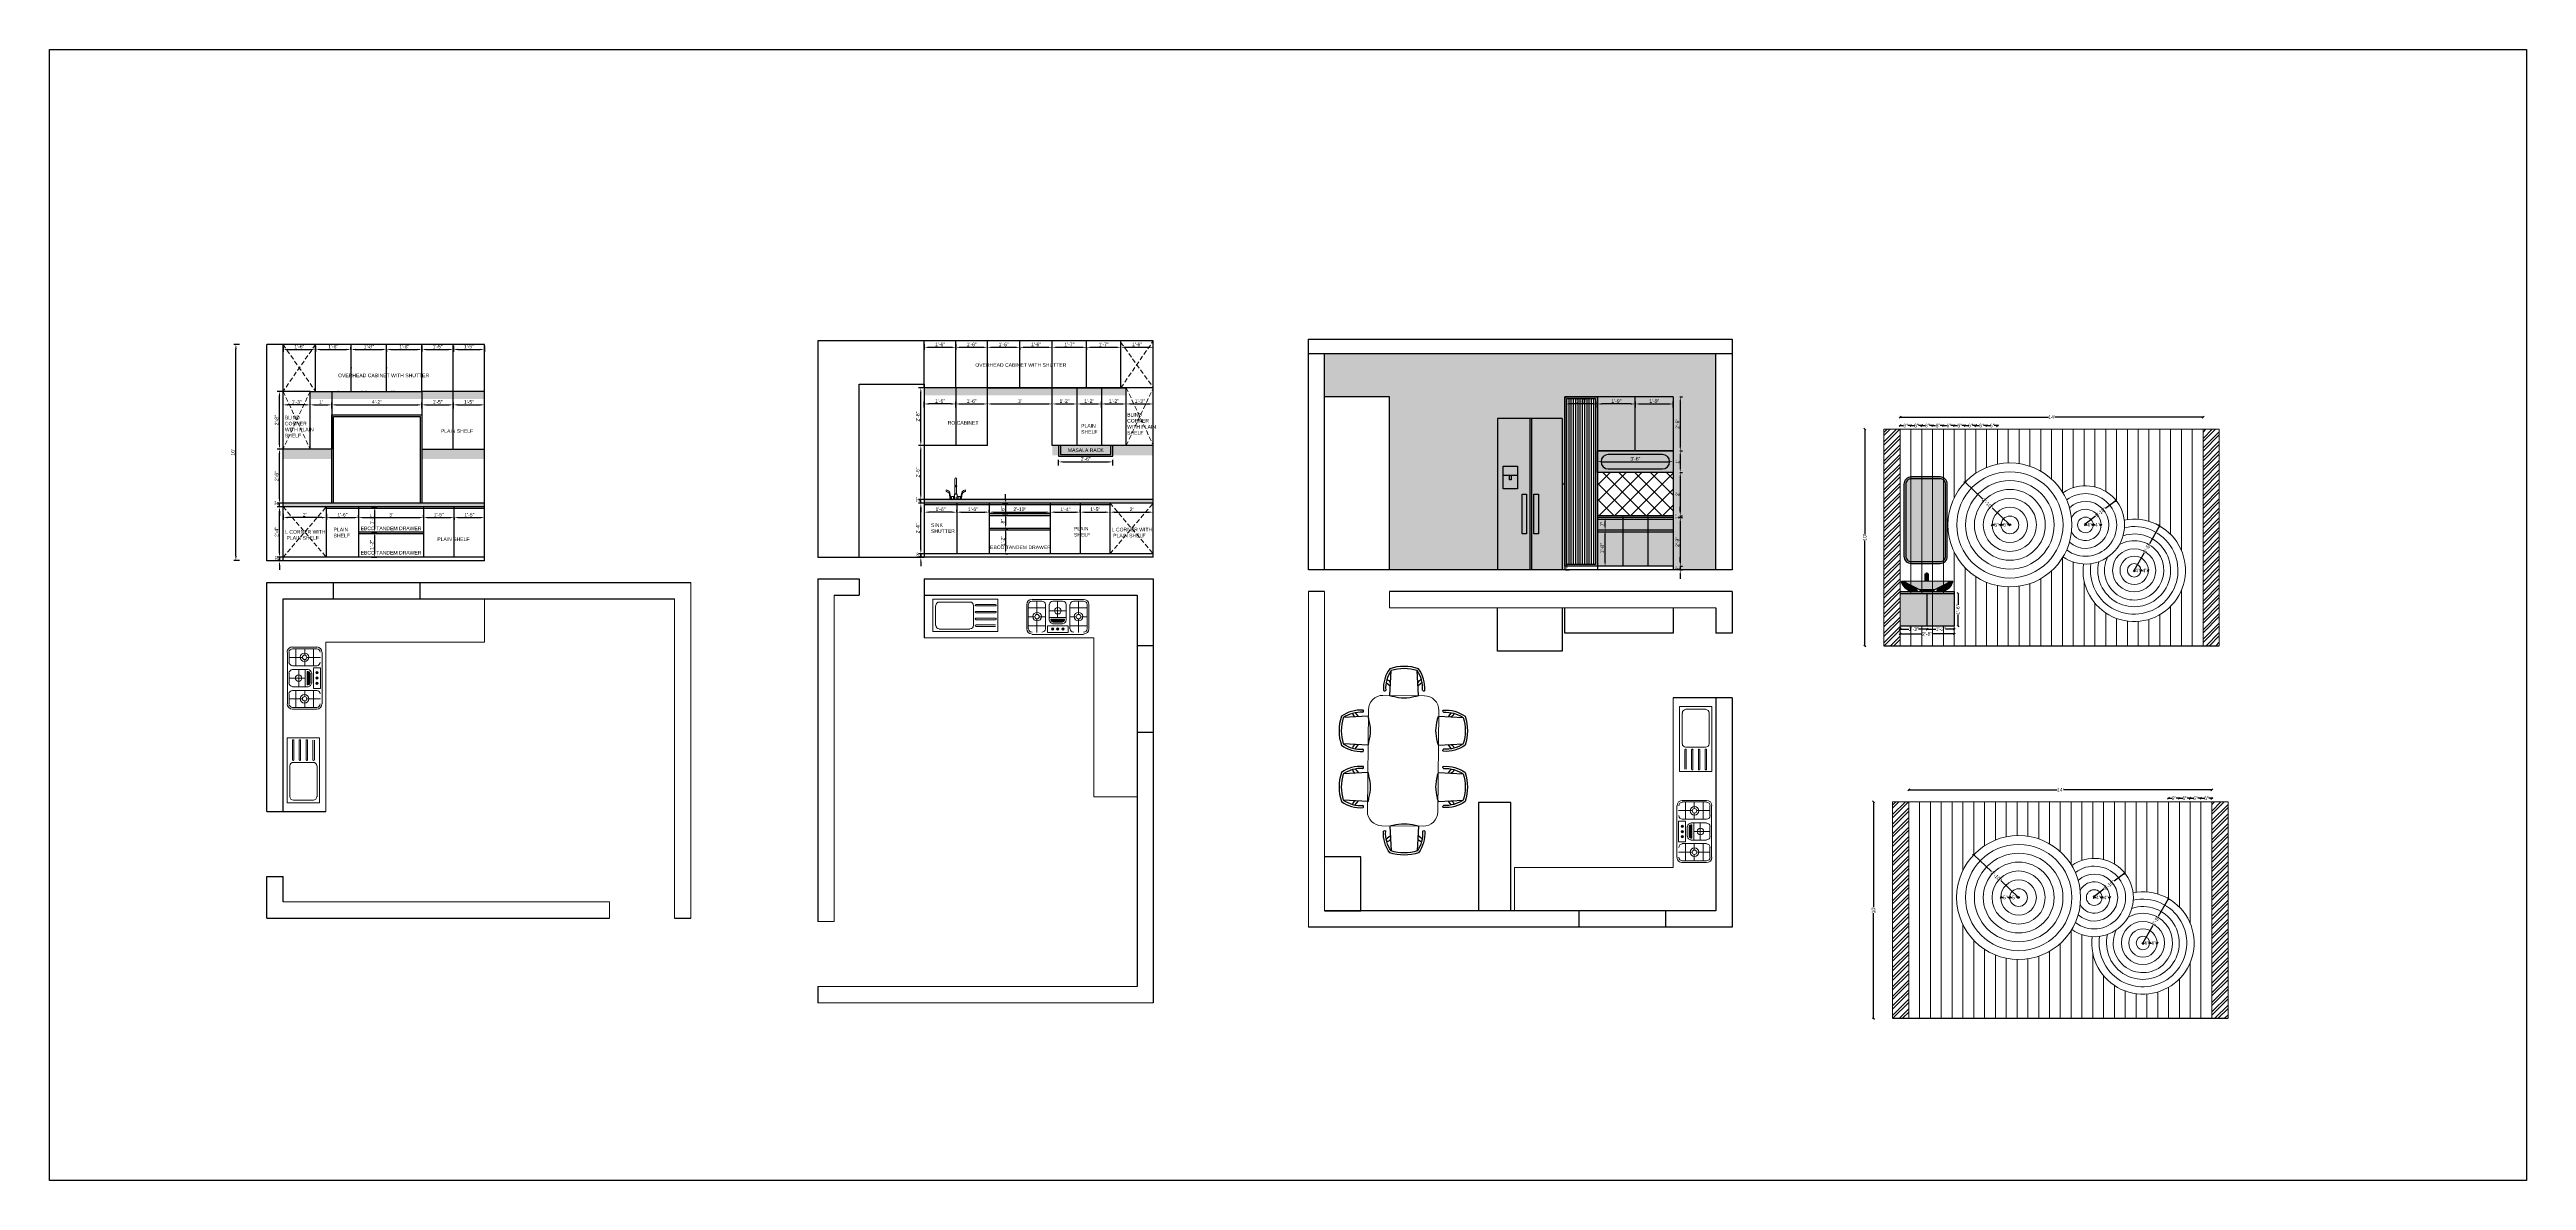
# Model space of a CAD drawing. Header units: inches. Extents: x 213 to 17763, y -4830 to 1802.
# Drawn here: x 15830 to 17203, y -2412 to -1784 of the extents above; entities that cross this region are included whole.
import ezdxf

# ---------------------------------------------------------------- set-up
doc = ezdxf.new("R2010")
doc.units = ezdxf.units.IN
doc.header["$MEASUREMENT"] = 0
for name, pattern in [('$0$HIDDEN', [0.375, 0.25, -0.125]), ('ACAD_ISO02W100', [15, 12, -3]), ('AUDIT_D_060311083008-3', [0])]:
    doc.linetypes.add(name, pattern=pattern)
for name, color, linetype in [('dwgmodels.com', 250, 'Continuous'), ('FUR', 42, 'Continuous'), ('IEL-HATCH-002', 7, 'Continuous'), ('PDF4_Text', 7, 'Continuous')]:
    doc.layers.add(name, color=color, linetype=linetype)
for name, color, linetype, lineweight in [('OUTLINE', 7, 'Continuous', 5), ('ROD', 7, 'Continuous', 9), ('wall', 3, 'Continuous', 70)]:
    doc.layers.add(name, color=color, linetype=linetype, lineweight=lineweight)
doc.layers.add('PDF_Furniture', color=7, linetype='Continuous', true_color=0xdd8a6d)
doc.layers.add('PDF_SANITARY', color=7, linetype='Continuous', true_color=0x7f7f7f)
doc.styles.add('b.k', font='verdana.ttf')
doc.styles.add('PDF Arial', font='arial.ttf')
doc.styles.get("Standard").update_dxf_attribs({"font": 'arial.ttf'})
doc.dimstyles.new('ISO-25', dxfattribs={"dimtxt": 4.5, "dimasz": 2.5, "dimexe": 1.25, "dimexo": 0.625, "dimtad": 1, "dimdec": 0, "dimlunit": 4, "dimtxsty": 'Standard', "dimcen": 2.5, "dimadec": 0, "dimazin": 0, "dimtfac": 1, "dimtdec": 0, "dimtmove": 0, "dimatfit": 3, "dimfxl": 1, "dimarcsym": 0})
doc.dimstyles.new('STANDARD$0', dxfattribs={"dimscale": 0, "dimtxt": 6, "dimasz": 3, "dimexe": 2, "dimexo": 2, "dimgap": 0, "dimtad": 0, "dimtih": 1, "dimtoh": 1, "dimdec": 1, "dimzin": 0, "dimdsep": 46, "dimlunit": 4, "dimtxsty": 'b.k', "dimcen": 2.5, "dimclrd": 256, "dimclre": 256, "dimclrt": 256, "dimadec": 0, "dimazin": 0, "dimtfac": 1, "dimtdec": 1, "dimtofl": 0, "dimtmove": 2, "dimatfit": 2, "dimfxl": 1, "dimfrac": 2, "dimtolj": 1, "dimtzin": 0, "dimlwd": 9, "dimlwe": 9, "dimarcsym": 0})
pattern_1 = [(0, (0, 0), (0, 6.985), [5.08, -1.905]), (90, (0, 0), (-6.985, 4e-16), [5.08, -1.905])]

# ---------------------------------------------------------------- blocks, each defined once
blk = doc.blocks.new('9iuygtfdx')
at = {"layer": 'PDF_SANITARY', "color": 254, "lineweight": 5}
for points in [[(8772.9, 1160.1), (8772.9, 1146.6)], [(8773.7, 1160.1), (8773.7, 1146.6)], [(8783.2, 1158.3), (8773.7, 1158.3)], [(8804.3, 1162.9), (8775.8, 1162.9)], [(8781.2, 1161.9), (8775.8, 1161.9)], [(8778.5, 1161.9), (8778.5, 1154.6)], [(8783.2, 1160.1), (8783.2, 1146.6)], [(8785.3, 1160.1), (8785.3, 1151.4)], [(8794.8, 1156.6), (8785.3, 1156.6)], [(8792.8, 1161.9), (8787.3, 1161.9)], [(8790, 1161.9), (8790, 1153)], [(8794.8, 1160.1), (8794.8, 1151.4)], [(8796.8, 1160.1), (8796.8, 1146.6)], [(8796.8, 1158.3), (8806.3, 1158.3)], [(8804.3, 1161.9), (8798.8, 1161.9)], [(8801.5, 1161.9), (8801.5, 1154.6)], [(8806.3, 1160.1), (8806.3, 1146.6)], [(8807.3, 1160.1), (8807.3, 1146.6)], [(8773.7, 1153.3), (8777.3, 1153.3)], [(8783.2, 1148.4), (8773.7, 1148.4)], [(8804.3, 1143.6), (8775.8, 1143.6)], [(8778.5, 1152.1), (8778.5, 1144.6)], [(8779.8, 1153.3), (8783.2, 1153.3)], [(8794.8, 1153), (8785.3, 1153)], [(8793.8, 1151.7), (8786.3, 1151.7)], [(8789.7, 1151.1), (8786.3, 1151.1)], [(8789.7, 1151), (8786.4, 1151)], [(8793.5, 1150.7), (8786.6, 1150.7)], [(8792.8, 1150.4), (8787.3, 1150.4)], [(8792.8, 1149.4), (8787.3, 1149.4)], [(8793.8, 1151.1), (8790.5, 1151.1)], [(8793.6, 1151), (8790.5, 1151)], [(8800.4, 1153.3), (8796.8, 1153.3)], [(8796.8, 1148.4), (8806.3, 1148.4)], [(8801.5, 1152.1), (8801.5, 1144.6)], [(8806.3, 1153.3), (8802.7, 1153.3)]]:
    blk.add_lwpolyline(points, dxfattribs=at)
for points in [[(8784.3, 1144.6), (8795.8, 1144.6), (8795.8, 1148.4), (8784.3, 1148.4)], [(8786.3, 1152), (8793.8, 1152), (8793.8, 1151.4), (8786.3, 1151.4)]]:
    blk.add_lwpolyline(points, close=True, dxfattribs=at)
for centre, radius in [((8778.6, 1153.4), 2.38), ((8778.6, 1153.4), 1.23), ((8790.1, 1156.7), 1.8), ((8801.6, 1153.4), 2.38), ((8801.6, 1153.4), 1.23), ((8787.2, 1146.6), 0.649), ((8787.2, 1146.6), 0.36), ((8790.1, 1146.6), 0.649), ((8790.1, 1151.2), 0.36), ((8790.1, 1146.6), 0.36), ((8793, 1146.6), 0.649), ((8793, 1146.6), 0.36)]:
    blk.add_circle(centre, radius, dxfattribs=at)
for centre, radius, start, end in [((8775.8, 1160.1), 2.95, 90, 180), ((8775.8, 1160.1), 1.95, 90, 180), ((8781.3, 1160.1), 1.95, 0, 90), ((8787.4, 1160.1), 1.95, 90, 180), ((8792.8, 1160.1), 1.95, 0, 90), ((8798.9, 1160.1), 1.95, 90, 180), ((8804.4, 1160.1), 2.95, 360, 90), ((8804.4, 1160.1), 1.95, 0, 90), ((8775.8, 1146.7), 2.95, 180, 270), ((8775.8, 1146.7), 1.95, 180, 270), ((8781.3, 1146.7), 1.95, 270, 360), ((8787.4, 1151.5), 1.95, 180, 270), ((8787.4, 1151.5), 0.937, 180, 270), ((8792.8, 1151.5), 0.937, 270, 360), ((8792.8, 1151.5), 1.95, 270, 360), ((8798.9, 1146.7), 1.95, 180, 270), ((8804.4, 1146.7), 2.95, 270, 0), ((8804.4, 1146.7), 1.95, 270, 360)]:
    blk.add_arc(centre, radius, start, end, dxfattribs=at)
blk = doc.blocks.new('9I8UYTFRD')
at = {"lineweight": 0}
for p, q in [((16583.8, -2758.4), (16583.8, -2762)), ((16584.7, -2762), (16584.7, -2758.4)), ((16578.9, -2765), (16578.9, -2764.7)), ((16580.6, -2766.4), (16579, -2765.3)), ((16581, -2769.2), (16580.7, -2766.7)), ((16580.9, -2765.9), (16581.4, -2768.3)), ((16581.8, -2769.2), (16581, -2769.2)), ((16581.7, -2768.6), (16581.8, -2768.6)), ((16581.8, -2768.6), (16581.8, -2768.3)), ((16581.8, -2768.6), (16581.8, -2769.2)), ((16581.8, -2769.5), (16581.8, -2769.2)), ((16581.9, -2768.2), (16583, -2768.1)), ((16583, -2769.7), (16581.9, -2769.6)), ((16583, -2768.1), (16583, -2768.2)), ((16583, -2768.2), (16583.1, -2768.1)), ((16583, -2769.7), (16583, -2768.2)), ((16583.1, -2769.7), (16583, -2769.7)), ((16583, -2769.7), (16583, -2769.7)), ((16583.1, -2769.7), (16583.1, -2768.1)), ((16583.1, -2768.1), (16583.2, -2768.1)), ((16583.5, -2767.9), (16583.5, -2766.9)), ((16583.5, -2766.9), (16583.6, -2766.9)), ((16583.6, -2766.9), (16584.9, -2766.9)), ((16583.8, -2762.7), (16583.8, -2766.7)), ((16583.8, -2766.7), (16584.7, -2766.7)), ((16584.7, -2766.7), (16584.7, -2762.7)), ((16585, -2766.9), (16584.9, -2766.9)), ((16585.1, -2767.9), (16585, -2766.9)), ((16585.4, -2768.1), (16585.3, -2768.1)), ((16585.4, -2769.7), (16585.4, -2768.1)), ((16585.5, -2768.2), (16585.4, -2768.1)), ((16585.4, -2769.7), (16585.5, -2769.7)), ((16586.7, -2768.2), (16585.5, -2768.1)), ((16585.5, -2768.1), (16585.5, -2768.2)), ((16585.5, -2769.7), (16585.5, -2768.2)), ((16585.5, -2769.7), (16586.7, -2769.6)), ((16585.5, -2769.7), (16585.5, -2769.7)), ((16586.7, -2768.6), (16586.7, -2768.3)), ((16586.7, -2768.6), (16586.7, -2769.2)), ((16586.8, -2768.6), (16586.7, -2768.6)), ((16586.7, -2769.5), (16586.7, -2769.2)), ((16586.7, -2769.2), (16587.5, -2769.2)), ((16587.6, -2765.9), (16587.1, -2768.3)), ((16587.5, -2769.2), (16587.8, -2766.7)), ((16588, -2766.4), (16589.5, -2765.3)), ((16589.6, -2765), (16589.6, -2764.7))]:
    blk.add_line(p, q, dxfattribs=at)
for centre, radius, start, end in [((16584.3, -2758.4), 0.479, 0.1224, 179.8776), ((16579, -2764.7), 0.106, 90, 180), ((16579.4, -2765), 0.532, 180, 223.0734), ((16578.1, -2768.2), 3.74, 45.3741, 76.7548), ((16580.2, -2766.8), 0.532, 5.886, 43.0734), ((16580.1, -2766), 0.798, 8.8252, 34.3104), ((16581.7, -2768.3), 0.266, 185.886, 270), ((16581.9, -2768.3), 0.0532, 94.3321, 180), ((16581.9, -2769.5), 0.0532, 180, 265.6679), ((16583.1, -2770), 0.266, 357.14, 90), ((16583.2, -2767.9), 0.266, 270, 357.14), ((16582.7, -2768.9), 1.09, 319.9184, 39.0717), ((16584, -2767), 0.426, 127.6786, 170.3939), ((16583.8, -2762.1), 0.0875, 102.6674, 218.0261), ((16584.3, -2763.9), 1.86, 73.5696, 106.4975), ((16584, -2762.4), 0.312, 140.4177, 217.9852), ((16584.3, -2764.4), 1.88, 73.5535, 106.4465), ((16583.8, -2762.6), 0.0686, 114.8047, 245.1953), ((16583.8, -2762.6), 0.0905, 215.7695, 256.5959), ((16584.3, -2763.8), 1.86, 75.0637, 104.9363), ((16584.7, -2762.1), 0.0911, 325.8407, 73.6277), ((16584.7, -2762.6), 0.0906, 283.4243, 324.2103), ((16584.5, -2767), 0.426, 9.6061, 52.3214), ((16585.8, -2768.9), 1.09, 140.9283, 220.0816), ((16584.6, -2762.4), 0.304, 319.9002, 40.0998), ((16584.8, -2762.6), 0.0686, 294.8047, 65.1953), ((16585.3, -2767.9), 0.266, 182.86, 270), ((16585.4, -2770), 0.266, 90, 182.86), ((16586.7, -2768.3), 0.0532, 0, 85.6679), ((16586.7, -2769.5), 0.0532, 274.3321, 0), ((16586.8, -2768.3), 0.266, 270, 354.114), ((16588.4, -2766), 0.798, 145.6896, 171.1748), ((16590.4, -2768.2), 3.74, 103.2452, 134.6259), ((16588.4, -2766.8), 0.532, 136.9266, 174.114), ((16589.5, -2764.7), 0.106, 0, 90), ((16589.1, -2765), 0.532, 316.9266, 0)]:
    blk.add_arc(centre, radius, start, end, dxfattribs=at)
for start_param, end_param in [(-0.053243, 3.194836), (3.592619, 5.832158)]:
    blk.add_ellipse((16584.3, -2762.7), major_axis=(0.532, 0), ratio=0.172573, start_param=start_param, end_param=end_param, dxfattribs=at)
blk = doc.blocks.new('*D1051')
at = {"color": 0, "linetype": 'ACAD_ISO02W100', "lineweight": -2, "transparency": 16777216}
for p, q in [((15959.5, -2042), (15959.5, -2045.2)), ((15983.5, -2042), (15983.5, -2045.2))]:
    blk.add_line(p, q, dxfattribs=at)
at = {"color": 0, "linetype": 'AUDIT_D_060311083008-3', "lineweight": -2, "transparency": 16777216}
blk.add_line((15981, -2044), (15962, -2044), dxfattribs=at)
at = {"color": 0, "transparency": 16777216}
for points in [[(15962, -2043.6), (15962, -2044.4), (15959.5, -2044)], [(15981, -2043.6), (15981, -2044.4), (15983.5, -2044)]]:
    blk.add_solid(points, dxfattribs=at)
at = {"layer": 'Defpoints', "color": 0, "transparency": 16777216}
for p in [(15959.5, -2041), (15959.5, -2044), (15983.5, -2041)]:
    blk.add_point(p, dxfattribs=at)
at = {"color": 0, "lineweight": 5, "transparency": 16777216, "insert": (15971.5, -2042.4), "char_height": 2, "attachment_point": 5}
blk.add_mtext("2'", dxfattribs=at)
blk = doc.blocks.new('*D1052')
at = {"color": 0, "linetype": 'ACAD_ISO02W100', "lineweight": -2, "transparency": 16777216}
for p, q in [((15983.5, -2042), (15983.5, -2045.2)), ((16001.4, -2044), (16001.4, -2042.7))]:
    blk.add_line(p, q, dxfattribs=at)
at = {"color": 0, "linetype": 'AUDIT_D_060311083008-3', "lineweight": -2, "transparency": 16777216}
blk.add_line((15986, -2044), (15998.9, -2044), dxfattribs=at)
at = {"color": 0, "transparency": 16777216}
for points in [[(15986, -2043.6), (15986, -2044.4), (15983.5, -2044)], [(15998.9, -2043.6), (15998.9, -2044.4), (16001.4, -2044)]]:
    blk.add_solid(points, dxfattribs=at)
at = {"layer": 'Defpoints', "color": 0, "transparency": 16777216}
for p in [(15983.5, -2041), (16001.4, -2044), (16001.4, -2044)]:
    blk.add_point(p, dxfattribs=at)
at = {"color": 0, "lineweight": 5, "transparency": 16777216, "insert": (15992.4, -2042.4), "char_height": 2, "attachment_point": 5}
blk.add_mtext('1\'-6"', dxfattribs=at)
blk = doc.blocks.new('*D1053')
at = {"color": 0, "linetype": 'ACAD_ISO02W100', "lineweight": -2, "transparency": 16777216}
for p, q in [((16001.4, -2044), (16001.4, -2042.7)), ((16037.4, -2044), (16037.4, -2042.7))]:
    blk.add_line(p, q, dxfattribs=at)
at = {"color": 0, "linetype": 'AUDIT_D_060311083008-3', "lineweight": -2, "transparency": 16777216}
blk.add_line((16003.9, -2044), (16034.9, -2044), dxfattribs=at)
at = {"color": 0, "transparency": 16777216}
for points in [[(16003.9, -2043.6), (16003.9, -2044.4), (16001.4, -2044)], [(16034.9, -2043.6), (16034.9, -2044.4), (16037.4, -2044)]]:
    blk.add_solid(points, dxfattribs=at)
at = {"layer": 'Defpoints', "color": 0, "transparency": 16777216}
for p in [(16001.4, -2044), (16037.4, -2044), (16037.4, -2044)]:
    blk.add_point(p, dxfattribs=at)
at = {"color": 0, "lineweight": 5, "transparency": 16777216, "insert": (16019.4, -2042.4), "char_height": 2, "attachment_point": 5}
blk.add_mtext("3'", dxfattribs=at)
blk = doc.blocks.new('*D1054')
at = {"color": 0, "linetype": 'ACAD_ISO02W100', "lineweight": -2, "transparency": 16777216}
for p, q in [((16037.4, -2044), (16037.4, -2042.7)), ((16054.3, -2044), (16054.3, -2045.2))]:
    blk.add_line(p, q, dxfattribs=at)
at = {"color": 0, "linetype": 'AUDIT_D_060311083008-3', "lineweight": -2, "transparency": 16777216}
blk.add_line((16039.9, -2044), (16051.8, -2044), dxfattribs=at)
at = {"color": 0, "transparency": 16777216}
for points in [[(16039.9, -2043.6), (16039.9, -2044.4), (16037.4, -2044)], [(16051.8, -2043.6), (16051.8, -2044.4), (16054.3, -2044)]]:
    blk.add_solid(points, dxfattribs=at)
at = {"layer": 'Defpoints', "color": 0, "transparency": 16777216}
for p in [(16037.4, -2044), (16054.3, -2044), (16054.3, -2044)]:
    blk.add_point(p, dxfattribs=at)
at = {"color": 0, "lineweight": 5, "transparency": 16777216, "insert": (16045.8, -2042.4), "char_height": 2, "attachment_point": 5}
blk.add_mtext('1\'-5"', dxfattribs=at)
blk = doc.blocks.new('*D1055')
at = {"color": 0, "linetype": 'ACAD_ISO02W100', "lineweight": -2, "transparency": 16777216}
for p, q in [((16054.3, -2044), (16054.3, -2045.2)), ((16071.2, -2044), (16071.2, -2042.7))]:
    blk.add_line(p, q, dxfattribs=at)
at = {"color": 0, "linetype": 'AUDIT_D_060311083008-3', "lineweight": -2, "transparency": 16777216}
blk.add_line((16056.8, -2044), (16068.7, -2044), dxfattribs=at)
at = {"color": 0, "transparency": 16777216}
for points in [[(16056.8, -2043.6), (16056.8, -2044.4), (16054.3, -2044)], [(16068.7, -2043.6), (16068.7, -2044.4), (16071.2, -2044)]]:
    blk.add_solid(points, dxfattribs=at)
at = {"layer": 'Defpoints', "color": 0, "transparency": 16777216}
for p in [(16054.3, -2044), (16071.2, -2044), (16071.2, -2044)]:
    blk.add_point(p, dxfattribs=at)
at = {"color": 0, "lineweight": 5, "transparency": 16777216, "insert": (16062.8, -2042.4), "char_height": 2, "attachment_point": 5}
blk.add_mtext('1\'-5"', dxfattribs=at)
blk = doc.blocks.new('*D1056')
at = {"color": 0, "linetype": 'ACAD_ISO02W100', "lineweight": -2, "transparency": 16777216}
for p, q in [((16008.6, -2038), (16011.5, -2038)), ((16008.6, -2052), (16011.5, -2052))]:
    blk.add_line(p, q, dxfattribs=at)
at = {"color": 0, "linetype": 'AUDIT_D_060311083008-3', "lineweight": -2, "transparency": 16777216}
blk.add_line((16010.3, -2049.5), (16010.3, -2040.5), dxfattribs=at)
at = {"color": 0, "transparency": 16777216}
for points in [[(16009.9, -2040.5), (16010.7, -2040.5), (16010.3, -2038)], [(16009.9, -2049.5), (16010.7, -2049.5), (16010.3, -2052)]]:
    blk.add_solid(points, dxfattribs=at)
at = {"layer": 'Defpoints', "color": 0, "transparency": 16777216}
for p in [(16008, -2038), (16010.3, -2038), (16008, -2052)]:
    blk.add_point(p, dxfattribs=at)
at = {"color": 0, "lineweight": 5, "transparency": 16777216, "insert": (16008.6, -2045), "char_height": 2, "attachment_point": 5, "rotation": 90}
blk.add_mtext('1\'-2"', dxfattribs=at)
blk = doc.blocks.new('*D1057')
at = {"color": 0, "linetype": 'ACAD_ISO02W100', "lineweight": -2, "transparency": 16777216}
for p, q in [((16010.3, -2052), (16011.5, -2052)), ((16008.6, -2066), (16011.5, -2066))]:
    blk.add_line(p, q, dxfattribs=at)
at = {"color": 0, "linetype": 'AUDIT_D_060311083008-3', "lineweight": -2, "transparency": 16777216}
blk.add_line((16010.3, -2063.5), (16010.3, -2054.5), dxfattribs=at)
at = {"color": 0, "transparency": 16777216}
for points in [[(16009.9, -2054.5), (16010.7, -2054.5), (16010.3, -2052)], [(16009.9, -2063.5), (16010.7, -2063.5), (16010.3, -2066)]]:
    blk.add_solid(points, dxfattribs=at)
at = {"layer": 'Defpoints', "color": 0, "transparency": 16777216}
for p in [(16010.1, -2052), (16010.3, -2052), (16008, -2066)]:
    blk.add_point(p, dxfattribs=at)
at = {"color": 0, "lineweight": 5, "transparency": 16777216, "insert": (16008.6, -2059), "char_height": 2, "attachment_point": 5, "rotation": 90}
blk.add_mtext('1\'-2"', dxfattribs=at)
blk = doc.blocks.new('*D1058')
at = {"color": 0, "linetype": 'ACAD_ISO02W100', "lineweight": -2, "transparency": 16777216}
for p, q in [((15959.5, -1983.5), (15959.5, -1980.2)), ((15974.5, -1983.5), (15974.5, -1980.2))]:
    blk.add_line(p, q, dxfattribs=at)
at = {"color": 0, "linetype": 'AUDIT_D_060311083008-3', "lineweight": -2, "transparency": 16777216}
blk.add_line((15972, -1981.5), (15962, -1981.5), dxfattribs=at)
at = {"color": 0, "transparency": 16777216}
for points in [[(15962, -1981.1), (15962, -1981.9), (15959.5, -1981.5)], [(15972, -1981.1), (15972, -1981.9), (15974.5, -1981.5)]]:
    blk.add_solid(points, dxfattribs=at)
at = {"layer": 'Defpoints', "color": 0, "transparency": 16777216}
for p in [(15959.5, -1981.5), (15959.5, -1987.5), (15974.5, -1987.5)]:
    blk.add_point(p, dxfattribs=at)
at = {"color": 0, "lineweight": 5, "transparency": 16777216, "insert": (15967, -1979.9), "char_height": 2, "attachment_point": 5}
blk.add_mtext('1\'-3"', dxfattribs=at)
blk = doc.blocks.new('*D1059')
at = {"color": 0, "linetype": 'ACAD_ISO02W100', "lineweight": -2, "transparency": 16777216}
for p, q in [((15986.5, -1983.5), (15986.5, -1980.2)), ((16036.5, -1983.5), (16036.5, -1980.2))]:
    blk.add_line(p, q, dxfattribs=at)
at = {"color": 0, "linetype": 'AUDIT_D_060311083008-3', "lineweight": -2, "transparency": 16777216}
blk.add_line((15989, -1981.5), (16034, -1981.5), dxfattribs=at)
at = {"color": 0, "transparency": 16777216}
for points in [[(15989, -1981.1), (15989, -1981.9), (15986.5, -1981.5)], [(16034, -1981.1), (16034, -1981.9), (16036.5, -1981.5)]]:
    blk.add_solid(points, dxfattribs=at)
at = {"layer": 'Defpoints', "color": 0, "transparency": 16777216}
for p in [(15986.5, -1987), (16036.5, -1981.5), (16036.5, -1987.5)]:
    blk.add_point(p, dxfattribs=at)
at = {"color": 0, "lineweight": 5, "transparency": 16777216, "insert": (16011.5, -1979.9), "char_height": 2, "attachment_point": 5}
blk.add_mtext('4\'-2"', dxfattribs=at)
blk = doc.blocks.new('*D1060')
at = {"color": 0, "linetype": 'ACAD_ISO02W100', "lineweight": -2, "transparency": 16777216}
for p, q in [((16036.5, -1983.5), (16036.5, -1980.2)), ((16053.9, -1983.5), (16053.9, -1980.2))]:
    blk.add_line(p, q, dxfattribs=at)
at = {"color": 0, "linetype": 'AUDIT_D_060311083008-3', "lineweight": -2, "transparency": 16777216}
blk.add_line((16039, -1981.5), (16051.4, -1981.5), dxfattribs=at)
at = {"color": 0, "transparency": 16777216}
for points in [[(16039, -1981.1), (16039, -1981.9), (16036.5, -1981.5)], [(16051.4, -1981.1), (16051.4, -1981.9), (16053.9, -1981.5)]]:
    blk.add_solid(points, dxfattribs=at)
at = {"layer": 'Defpoints', "color": 0, "transparency": 16777216}
for p in [(16036.5, -1987.5), (16053.9, -1981.5), (16053.9, -1987.5)]:
    blk.add_point(p, dxfattribs=at)
at = {"color": 0, "lineweight": 5, "transparency": 16777216, "insert": (16045.2, -1979.9), "char_height": 2, "attachment_point": 5}
blk.add_mtext('1\'-5"', dxfattribs=at)
blk = doc.blocks.new('*D1061')
at = {"color": 0, "linetype": 'ACAD_ISO02W100', "lineweight": -2, "transparency": 16777216}
for p, q in [((16053.9, -1983.5), (16053.9, -1980.2)), ((16071.2, -1983.5), (16071.2, -1980.2))]:
    blk.add_line(p, q, dxfattribs=at)
at = {"color": 0, "linetype": 'AUDIT_D_060311083008-3', "lineweight": -2, "transparency": 16777216}
blk.add_line((16056.4, -1981.5), (16068.7, -1981.5), dxfattribs=at)
at = {"color": 0, "transparency": 16777216}
for points in [[(16056.4, -1981.1), (16056.4, -1981.9), (16053.9, -1981.5)], [(16068.7, -1981.1), (16068.7, -1981.9), (16071.2, -1981.5)]]:
    blk.add_solid(points, dxfattribs=at)
at = {"layer": 'Defpoints', "color": 0, "transparency": 16777216}
for p in [(16053.9, -1987.5), (16071.2, -1981.5), (16071.2, -1987.5)]:
    blk.add_point(p, dxfattribs=at)
at = {"color": 0, "lineweight": 5, "transparency": 16777216, "insert": (16062.5, -1979.9), "char_height": 2, "attachment_point": 5}
blk.add_mtext('1\'-5"', dxfattribs=at)
blk = doc.blocks.new('*D1062')
at = {"color": 0, "linetype": 'ACAD_ISO02W100', "lineweight": -2, "transparency": 16777216}
for p, q in [((15974.5, -1983.5), (15974.5, -1980.2)), ((15986.5, -1983.5), (15986.5, -1980.2))]:
    blk.add_line(p, q, dxfattribs=at)
at = {"color": 0, "linetype": 'AUDIT_D_060311083008-3', "lineweight": -2, "transparency": 16777216}
blk.add_line((15977, -1981.5), (15984, -1981.5), dxfattribs=at)
at = {"color": 0, "transparency": 16777216}
for points in [[(15977, -1981.1), (15977, -1981.9), (15974.5, -1981.5)], [(15984, -1981.1), (15984, -1981.9), (15986.5, -1981.5)]]:
    blk.add_solid(points, dxfattribs=at)
at = {"layer": 'Defpoints', "color": 0, "transparency": 16777216}
for p in [(15974.5, -1987.5), (15986.5, -1981.5), (15986.5, -1987.5)]:
    blk.add_point(p, dxfattribs=at)
at = {"color": 0, "lineweight": 5, "transparency": 16777216, "insert": (15980.5, -1979.9), "char_height": 2, "attachment_point": 5}
blk.add_mtext("1'", dxfattribs=at)
blk = doc.blocks.new('*D1063')
at = {"color": 0, "linetype": 'ACAD_ISO02W100', "lineweight": -2, "transparency": 16777216}
for p, q in [((16315, -1983), (16315, -1979.7)), ((16332.5, -1983), (16332.5, -1979.7))]:
    blk.add_line(p, q, dxfattribs=at)
at = {"color": 0, "linetype": 'AUDIT_D_060311083008-3', "lineweight": -2, "transparency": 16777216}
blk.add_line((16330, -1981), (16317.5, -1981), dxfattribs=at)
at = {"color": 0, "transparency": 16777216}
for points in [[(16317.5, -1980.6), (16317.5, -1981.4), (16315, -1981)], [(16330, -1980.6), (16330, -1981.4), (16332.5, -1981)]]:
    blk.add_solid(points, dxfattribs=at)
at = {"layer": 'Defpoints', "color": 0, "transparency": 16777216}
for p in [(16315, -1981), (16315, -1987), (16332.5, -1987)]:
    blk.add_point(p, dxfattribs=at)
at = {"color": 0, "lineweight": 5, "transparency": 16777216, "insert": (16323.8, -1979.4), "char_height": 2, "attachment_point": 5}
blk.add_mtext('1\'-6"', dxfattribs=at)
blk = doc.blocks.new('*D1064')
at = {"color": 0, "linetype": 'ACAD_ISO02W100', "lineweight": -2, "transparency": 16777216}
for p, q in [((16332.5, -1983), (16332.5, -1979.7)), ((16350, -1983), (16350, -1979.7))]:
    blk.add_line(p, q, dxfattribs=at)
at = {"color": 0, "linetype": 'AUDIT_D_060311083008-3', "lineweight": -2, "transparency": 16777216}
blk.add_line((16335, -1981), (16347.5, -1981), dxfattribs=at)
at = {"color": 0, "transparency": 16777216}
for points in [[(16335, -1980.6), (16335, -1981.4), (16332.5, -1981)], [(16347.5, -1980.6), (16347.5, -1981.4), (16350, -1981)]]:
    blk.add_solid(points, dxfattribs=at)
at = {"layer": 'Defpoints', "color": 0, "transparency": 16777216}
for p in [(16332.5, -1987), (16350, -1981), (16350, -1987)]:
    blk.add_point(p, dxfattribs=at)
at = {"color": 0, "lineweight": 5, "transparency": 16777216, "insert": (16341.3, -1979.4), "char_height": 2, "attachment_point": 5}
blk.add_mtext('1\'-6"', dxfattribs=at)
blk = doc.blocks.new('*D1065')
at = {"color": 0, "linetype": 'ACAD_ISO02W100', "lineweight": -2, "transparency": 16777216}
for p, q in [((16350, -1983), (16350, -1979.7)), ((16386, -1983), (16386, -1979.7))]:
    blk.add_line(p, q, dxfattribs=at)
at = {"color": 0, "linetype": 'AUDIT_D_060311083008-3', "lineweight": -2, "transparency": 16777216}
blk.add_line((16352.5, -1981), (16383.5, -1981), dxfattribs=at)
at = {"color": 0, "transparency": 16777216}
for points in [[(16352.5, -1980.6), (16352.5, -1981.4), (16350, -1981)], [(16383.5, -1980.6), (16383.5, -1981.4), (16386, -1981)]]:
    blk.add_solid(points, dxfattribs=at)
at = {"layer": 'Defpoints', "color": 0, "transparency": 16777216}
for p in [(16350, -1987), (16386, -1981), (16386, -1987)]:
    blk.add_point(p, dxfattribs=at)
at = {"color": 0, "lineweight": 5, "transparency": 16777216, "insert": (16368, -1979.4), "char_height": 2, "attachment_point": 5}
blk.add_mtext("3'", dxfattribs=at)
blk = doc.blocks.new('*D1066')
at = {"color": 0, "linetype": 'ACAD_ISO02W100', "lineweight": -2, "transparency": 16777216}
for p, q in [((16386, -1983), (16386, -1979.7)), ((16399.7, -1983), (16399.7, -1979.7))]:
    blk.add_line(p, q, dxfattribs=at)
at = {"color": 0, "linetype": 'AUDIT_D_060311083008-3', "lineweight": -2, "transparency": 16777216}
blk.add_line((16388.5, -1981), (16397.2, -1981), dxfattribs=at)
at = {"color": 0, "transparency": 16777216}
for points in [[(16388.5, -1980.6), (16388.5, -1981.4), (16386, -1981)], [(16397.2, -1980.6), (16397.2, -1981.4), (16399.7, -1981)]]:
    blk.add_solid(points, dxfattribs=at)
at = {"layer": 'Defpoints', "color": 0, "transparency": 16777216}
for p in [(16386, -1987), (16399.7, -1981), (16399.7, -1987)]:
    blk.add_point(p, dxfattribs=at)
at = {"color": 0, "lineweight": 5, "transparency": 16777216, "insert": (16392.8, -1979.4), "char_height": 2, "attachment_point": 5}
blk.add_mtext('1\'-2"', dxfattribs=at)
blk = doc.blocks.new('*D1067')
at = {"color": 0, "linetype": 'ACAD_ISO02W100', "lineweight": -2, "transparency": 16777216}
for p, q in [((16413.3, -1983), (16413.3, -1979.7)), ((16427, -1983), (16427, -1979.7))]:
    blk.add_line(p, q, dxfattribs=at)
at = {"color": 0, "linetype": 'AUDIT_D_060311083008-3', "lineweight": -2, "transparency": 16777216}
blk.add_line((16415.8, -1981), (16424.5, -1981), dxfattribs=at)
at = {"color": 0, "transparency": 16777216}
for points in [[(16415.8, -1980.6), (16415.8, -1981.4), (16413.3, -1981)], [(16424.5, -1980.6), (16424.5, -1981.4), (16427, -1981)]]:
    blk.add_solid(points, dxfattribs=at)
at = {"layer": 'Defpoints', "color": 0, "transparency": 16777216}
for p in [(16413.3, -1987), (16427, -1981), (16427, -1987)]:
    blk.add_point(p, dxfattribs=at)
at = {"color": 0, "lineweight": 5, "transparency": 16777216, "insert": (16420.2, -1979.4), "char_height": 2, "attachment_point": 5}
blk.add_mtext('1\'-2"', dxfattribs=at)
blk = doc.blocks.new('*D1068')
at = {"color": 0, "linetype": 'ACAD_ISO02W100', "lineweight": -2, "transparency": 16777216}
for p, q in [((16427, -1983), (16427, -1979.7)), ((16442, -1983), (16442, -1979.7))]:
    blk.add_line(p, q, dxfattribs=at)
at = {"color": 0, "linetype": 'AUDIT_D_060311083008-3', "lineweight": -2, "transparency": 16777216}
blk.add_line((16429.5, -1981), (16439.5, -1981), dxfattribs=at)
at = {"color": 0, "transparency": 16777216}
for points in [[(16429.5, -1980.6), (16429.5, -1981.4), (16427, -1981)], [(16439.5, -1980.6), (16439.5, -1981.4), (16442, -1981)]]:
    blk.add_solid(points, dxfattribs=at)
at = {"layer": 'Defpoints', "color": 0, "transparency": 16777216}
for p in [(16427, -1987), (16442, -1981), (16442, -1987)]:
    blk.add_point(p, dxfattribs=at)
at = {"color": 0, "lineweight": 5, "transparency": 16777216, "insert": (16434.5, -1979.4), "char_height": 2, "attachment_point": 5}
blk.add_mtext('1\'-3"', dxfattribs=at)
blk = doc.blocks.new('*D1069')
at = {"color": 0, "linetype": 'ACAD_ISO02W100', "lineweight": -2, "transparency": 16777216}
for p, q in [((16399.7, -1983), (16399.7, -1979.7)), ((16413.3, -1983), (16413.3, -1979.7))]:
    blk.add_line(p, q, dxfattribs=at)
at = {"color": 0, "linetype": 'AUDIT_D_060311083008-3', "lineweight": -2, "transparency": 16777216}
blk.add_line((16402.2, -1981), (16410.8, -1981), dxfattribs=at)
at = {"color": 0, "transparency": 16777216}
for points in [[(16402.2, -1980.6), (16402.2, -1981.4), (16399.7, -1981)], [(16410.8, -1980.6), (16410.8, -1981.4), (16413.3, -1981)]]:
    blk.add_solid(points, dxfattribs=at)
at = {"layer": 'Defpoints', "color": 0, "transparency": 16777216}
for p in [(16399.7, -1987), (16413.3, -1981), (16413.3, -1987)]:
    blk.add_point(p, dxfattribs=at)
at = {"color": 0, "transparency": 16777216, "insert": (16406.5, -1979.4), "char_height": 2, "attachment_point": 5}
blk.add_mtext('1\'-2"', dxfattribs=at)
blk = doc.blocks.new('*D1070')
at = {"color": 0, "linetype": 'ACAD_ISO02W100', "lineweight": -2, "transparency": 16777216}
for p, q in [((16315, -2039), (16315, -2042.2)), ((16333, -2041), (16333, -2039.7))]:
    blk.add_line(p, q, dxfattribs=at)
at = {"color": 0, "linetype": 'AUDIT_D_060311083008-3', "lineweight": -2, "transparency": 16777216}
blk.add_line((16330.5, -2041), (16317.5, -2041), dxfattribs=at)
at = {"color": 0, "transparency": 16777216}
for points in [[(16317.5, -2040.6), (16317.5, -2041.4), (16315, -2041)], [(16330.5, -2040.6), (16330.5, -2041.4), (16333, -2041)]]:
    blk.add_solid(points, dxfattribs=at)
at = {"layer": 'Defpoints', "color": 0, "transparency": 16777216}
for p in [(16315, -2038), (16315, -2041), (16333, -2041)]:
    blk.add_point(p, dxfattribs=at)
at = {"color": 0, "lineweight": 5, "transparency": 16777216, "insert": (16324, -2039.4), "char_height": 2, "attachment_point": 5}
blk.add_mtext('1\'-6"', dxfattribs=at)
blk = doc.blocks.new('*D1071')
at = {"color": 0, "linetype": 'ACAD_ISO02W100', "lineweight": -2, "transparency": 16777216}
for p, q in [((16333, -2039), (16333, -2042.2)), ((16351, -2041), (16351, -2039.7))]:
    blk.add_line(p, q, dxfattribs=at)
at = {"color": 0, "linetype": 'AUDIT_D_060311083008-3', "lineweight": -2, "transparency": 16777216}
blk.add_line((16335.5, -2041), (16348.5, -2041), dxfattribs=at)
at = {"color": 0, "transparency": 16777216}
for points in [[(16335.5, -2040.6), (16335.5, -2041.4), (16333, -2041)], [(16348.5, -2040.6), (16348.5, -2041.4), (16351, -2041)]]:
    blk.add_solid(points, dxfattribs=at)
at = {"layer": 'Defpoints', "color": 0, "transparency": 16777216}
for p in [(16333, -2038), (16351, -2041), (16351, -2041)]:
    blk.add_point(p, dxfattribs=at)
at = {"color": 0, "lineweight": 5, "transparency": 16777216, "insert": (16342, -2039.4), "char_height": 2, "attachment_point": 5}
blk.add_mtext('1\'-6"', dxfattribs=at)
blk = doc.blocks.new('*D1072')
at = {"color": 0, "linetype": 'ACAD_ISO02W100', "lineweight": -2, "transparency": 16777216}
for p, q in [((16351, -2041), (16351, -2039.7)), ((16385, -2041), (16385, -2039.7))]:
    blk.add_line(p, q, dxfattribs=at)
at = {"color": 0, "linetype": 'AUDIT_D_060311083008-3', "lineweight": -2, "transparency": 16777216}
blk.add_line((16353.5, -2041), (16382.5, -2041), dxfattribs=at)
at = {"color": 0, "transparency": 16777216}
for points in [[(16353.5, -2040.6), (16353.5, -2041.4), (16351, -2041)], [(16382.5, -2040.6), (16382.5, -2041.4), (16385, -2041)]]:
    blk.add_solid(points, dxfattribs=at)
at = {"layer": 'Defpoints', "color": 0, "transparency": 16777216}
for p in [(16351, -2041), (16385, -2041), (16385, -2041)]:
    blk.add_point(p, dxfattribs=at)
at = {"color": 0, "lineweight": 5, "transparency": 16777216, "insert": (16368, -2039.4), "char_height": 2, "attachment_point": 5}
blk.add_mtext('2\'-10"', dxfattribs=at)
blk = doc.blocks.new('*D1073')
at = {"color": 0, "linetype": 'ACAD_ISO02W100', "lineweight": -2, "transparency": 16777216}
for p, q in [((16385, -2041), (16385, -2039.7)), ((16401.5, -2041), (16401.5, -2039.7))]:
    blk.add_line(p, q, dxfattribs=at)
at = {"color": 0, "linetype": 'AUDIT_D_060311083008-3', "lineweight": -2, "transparency": 16777216}
blk.add_line((16387.5, -2041), (16399, -2041), dxfattribs=at)
at = {"color": 0, "transparency": 16777216}
for points in [[(16387.5, -2040.6), (16387.5, -2041.4), (16385, -2041)], [(16399, -2040.6), (16399, -2041.4), (16401.5, -2041)]]:
    blk.add_solid(points, dxfattribs=at)
at = {"layer": 'Defpoints', "color": 0, "transparency": 16777216}
for p in [(16385, -2041), (16401.5, -2041), (16401.5, -2041)]:
    blk.add_point(p, dxfattribs=at)
at = {"color": 0, "lineweight": 5, "transparency": 16777216, "insert": (16393.3, -2039.4), "char_height": 2, "attachment_point": 5}
blk.add_mtext('1\'-4"', dxfattribs=at)
blk = doc.blocks.new('*D1074')
at = {"color": 0, "linetype": 'ACAD_ISO02W100', "lineweight": -2, "transparency": 16777216}
for p, q in [((16401.5, -2041), (16401.5, -2039.7)), ((16418, -2041), (16418, -2039.7))]:
    blk.add_line(p, q, dxfattribs=at)
at = {"color": 0, "linetype": 'AUDIT_D_060311083008-3', "lineweight": -2, "transparency": 16777216}
blk.add_line((16404, -2041), (16415.5, -2041), dxfattribs=at)
at = {"color": 0, "transparency": 16777216}
for points in [[(16404, -2040.6), (16404, -2041.4), (16401.5, -2041)], [(16415.5, -2040.6), (16415.5, -2041.4), (16418, -2041)]]:
    blk.add_solid(points, dxfattribs=at)
at = {"layer": 'Defpoints', "color": 0, "transparency": 16777216}
for p in [(16401.5, -2041), (16418, -2041), (16418, -2041)]:
    blk.add_point(p, dxfattribs=at)
at = {"color": 0, "lineweight": 5, "transparency": 16777216, "insert": (16409.8, -2039.4), "char_height": 2, "attachment_point": 5}
blk.add_mtext('1\'-5"', dxfattribs=at)
blk = doc.blocks.new('*D1075')
at = {"color": 0, "linetype": 'ACAD_ISO02W100', "lineweight": -2, "transparency": 16777216}
for p, q in [((16418, -2041), (16418, -2039.7)), ((16442, -2041), (16442, -2039.7))]:
    blk.add_line(p, q, dxfattribs=at)
at = {"color": 0, "linetype": 'AUDIT_D_060311083008-3', "lineweight": -2, "transparency": 16777216}
blk.add_line((16420.5, -2041), (16439.5, -2041), dxfattribs=at)
at = {"color": 0, "transparency": 16777216}
for points in [[(16420.5, -2040.6), (16420.5, -2041.4), (16418, -2041)], [(16439.5, -2040.6), (16439.5, -2041.4), (16442, -2041)]]:
    blk.add_solid(points, dxfattribs=at)
at = {"layer": 'Defpoints', "color": 0, "transparency": 16777216}
for p in [(16418, -2041), (16442, -2041), (16442, -2041)]:
    blk.add_point(p, dxfattribs=at)
at = {"color": 0, "lineweight": 5, "transparency": 16777216, "insert": (16430, -2039.4), "char_height": 2, "attachment_point": 5}
blk.add_mtext("2'", dxfattribs=at)
blk = doc.blocks.new('*D1076')
at = {"color": 0, "linetype": 'ACAD_ISO02W100', "lineweight": -2, "transparency": 16777216}
for p, q in [((16389.5, -2015.1), (16389.5, -2011.9)), ((16419.5, -2015.1), (16419.5, -2011.9))]:
    blk.add_line(p, q, dxfattribs=at)
at = {"color": 0, "linetype": 'AUDIT_D_060311083008-3', "lineweight": -2, "transparency": 16777216}
blk.add_line((16392, -2013.1), (16417, -2013.1), dxfattribs=at)
at = {"color": 0, "transparency": 16777216}
for points in [[(16392, -2012.7), (16392, -2013.5), (16389.5, -2013.1)], [(16417, -2012.7), (16417, -2013.5), (16419.5, -2013.1)]]:
    blk.add_solid(points, dxfattribs=at)
at = {"layer": 'Defpoints', "color": 0, "transparency": 16777216}
for p in [(16419.5, -2013.1), (16419.5, -2016.6), (16389.5, -2019.1)]:
    blk.add_point(p, dxfattribs=at)
at = {"color": 0, "lineweight": 5, "transparency": 16777216, "insert": (16404.5, -2011.5), "char_height": 2, "attachment_point": 5}
blk.add_mtext('2\'-6"', dxfattribs=at)
blk = doc.blocks.new('*D1077')
at = {"color": 0, "linetype": 'ACAD_ISO02W100', "lineweight": -2, "transparency": 16777216}
for p, q in [((16315.1, -2036), (16311.8, -2036)), ((16315.1, -2064), (16311.8, -2064))]:
    blk.add_line(p, q, dxfattribs=at)
at = {"color": 0, "linetype": 'AUDIT_D_060311083008-3', "lineweight": -2, "transparency": 16777216}
blk.add_line((16313.1, -2061.5), (16313.1, -2038.5), dxfattribs=at)
at = {"color": 0, "transparency": 16777216}
for points in [[(16312.7, -2038.5), (16313.5, -2038.5), (16313.1, -2036)], [(16312.7, -2061.5), (16313.5, -2061.5), (16313.1, -2064)]]:
    blk.add_solid(points, dxfattribs=at)
at = {"layer": 'Defpoints', "color": 0, "transparency": 16777216}
for p in [(16313.1, -2036), (16319, -2036), (16319, -2064)]:
    blk.add_point(p, dxfattribs=at)
at = {"color": 0, "lineweight": 5, "transparency": 16777216, "insert": (16311.4, -2050), "char_height": 2, "attachment_point": 5, "rotation": 90}
blk.add_mtext('2\'-4"', dxfattribs=at)
blk = doc.blocks.new('*D1078')
at = {"color": 0, "linetype": 'AUDIT_D_060311083008-3', "lineweight": -2, "transparency": 16777216}
for p, q in [((16313.1, -2031.5), (16313.1, -2029)), ((16313.1, -2036), (16313.1, -2034)), ((16313.1, -2038.5), (16313.1, -2041))]:
    blk.add_line(p, q, dxfattribs=at)
at = {"color": 0, "linetype": 'ACAD_ISO02W100', "lineweight": -2, "transparency": 16777216}
for p, q in [((16315.1, -2034), (16311.8, -2034)), ((16315.1, -2036), (16311.8, -2036))]:
    blk.add_line(p, q, dxfattribs=at)
at = {"color": 0, "transparency": 16777216}
for points in [[(16312.7, -2031.5), (16313.5, -2031.5), (16313.1, -2034)], [(16312.7, -2038.5), (16313.5, -2038.5), (16313.1, -2036)]]:
    blk.add_solid(points, dxfattribs=at)
at = {"layer": 'Defpoints', "color": 0, "transparency": 16777216}
for p in [(16313.1, -2034), (16319, -2034), (16319, -2036)]:
    blk.add_point(p, dxfattribs=at)
at = {"color": 0, "lineweight": 5, "transparency": 16777216, "insert": (16311.4, -2034), "char_height": 2, "attachment_point": 5, "rotation": 90}
blk.add_mtext('2"', dxfattribs=at)
blk = doc.blocks.new('*D1079')
at = {"color": 0, "linetype": 'ACAD_ISO02W100', "lineweight": -2, "transparency": 16777216}
for p, q in [((16315.1, -2004), (16311.8, -2004)), ((16315.1, -2034), (16311.8, -2034))]:
    blk.add_line(p, q, dxfattribs=at)
at = {"color": 0, "linetype": 'AUDIT_D_060311083008-3', "lineweight": -2, "transparency": 16777216}
blk.add_line((16313.1, -2031.5), (16313.1, -2006.5), dxfattribs=at)
at = {"color": 0, "transparency": 16777216}
for points in [[(16312.7, -2006.5), (16313.5, -2006.5), (16313.1, -2004)], [(16312.7, -2031.5), (16313.5, -2031.5), (16313.1, -2034)]]:
    blk.add_solid(points, dxfattribs=at)
at = {"layer": 'Defpoints', "color": 0, "transparency": 16777216}
for p in [(16313.1, -2004), (16319, -2004), (16319, -2034)]:
    blk.add_point(p, dxfattribs=at)
at = {"color": 0, "lineweight": 5, "transparency": 16777216, "insert": (16311.4, -2019), "char_height": 2, "attachment_point": 5, "rotation": 90}
blk.add_mtext('2\'-6"', dxfattribs=at)
blk = doc.blocks.new('*D1080')
at = {"color": 0, "linetype": 'ACAD_ISO02W100', "lineweight": -2, "transparency": 16777216}
for p, q in [((16314.4, -1972), (16311.8, -1972)), ((16315.1, -2004), (16311.8, -2004))]:
    blk.add_line(p, q, dxfattribs=at)
at = {"color": 0, "linetype": 'AUDIT_D_060311083008-3', "lineweight": -2, "transparency": 16777216}
blk.add_line((16313.1, -2001.5), (16313.1, -1974.5), dxfattribs=at)
at = {"color": 0, "transparency": 16777216}
for points in [[(16312.7, -1974.5), (16313.5, -1974.5), (16313.1, -1972)], [(16312.7, -2001.5), (16313.5, -2001.5), (16313.1, -2004)]]:
    blk.add_solid(points, dxfattribs=at)
at = {"layer": 'Defpoints', "color": 0, "transparency": 16777216}
for p in [(16313.1, -1972), (16315, -1972), (16319, -2004)]:
    blk.add_point(p, dxfattribs=at)
at = {"color": 0, "lineweight": 5, "transparency": 16777216, "insert": (16311.4, -1988), "char_height": 2, "attachment_point": 5, "rotation": 90}
blk.add_mtext('2\'-8"', dxfattribs=at)
blk = doc.blocks.new('*D1081')
at = {"color": 0, "linetype": 'AUDIT_D_060311083008-3', "lineweight": -2, "transparency": 16777216}
for p, q in [((16313.1, -2061.5), (16313.1, -2059)), ((16313.1, -2064), (16313.1, -2066)), ((16313.1, -2068.5), (16313.1, -2071))]:
    blk.add_line(p, q, dxfattribs=at)
at = {"color": 0, "linetype": 'ACAD_ISO02W100', "lineweight": -2, "transparency": 16777216}
for p, q in [((16315.1, -2064), (16311.8, -2064)), ((16315.1, -2066), (16311.8, -2066))]:
    blk.add_line(p, q, dxfattribs=at)
at = {"color": 0, "transparency": 16777216}
for points in [[(16312.7, -2061.5), (16313.5, -2061.5), (16313.1, -2064)], [(16312.7, -2068.5), (16313.5, -2068.5), (16313.1, -2066)]]:
    blk.add_solid(points, dxfattribs=at)
at = {"layer": 'Defpoints', "color": 0, "transparency": 16777216}
for p in [(16313.1, -2066), (16319, -2064), (16319, -2066)]:
    blk.add_point(p, dxfattribs=at)
at = {"color": 0, "transparency": 16777216, "insert": (16311.8, -2064.5), "char_height": 2, "attachment_point": 5, "rotation": 90}
blk.add_mtext('2"', dxfattribs=at)
blk = doc.blocks.new('*D1082')
at = {"color": 0, "linetype": 'ACAD_ISO02W100', "lineweight": -2, "transparency": 16777216}
for p, q in [((15959.5, -2038), (15956.2, -2038)), ((15959.5, -2066), (15956.2, -2066))]:
    blk.add_line(p, q, dxfattribs=at)
at = {"color": 0, "linetype": 'AUDIT_D_060311083008-3', "lineweight": -2, "transparency": 16777216}
blk.add_line((15957.5, -2063.5), (15957.5, -2040.5), dxfattribs=at)
at = {"color": 0, "transparency": 16777216}
for points in [[(15957.1, -2040.5), (15957.9, -2040.5), (15957.5, -2038)], [(15957.1, -2063.5), (15957.9, -2063.5), (15957.5, -2066)]]:
    blk.add_solid(points, dxfattribs=at)
at = {"layer": 'Defpoints', "color": 0, "transparency": 16777216}
for p in [(15957.5, -2038), (15963.4, -2038), (15963.4, -2066)]:
    blk.add_point(p, dxfattribs=at)
at = {"color": 0, "lineweight": 5, "transparency": 16777216, "insert": (15955.9, -2052), "char_height": 2, "attachment_point": 5, "rotation": 90}
blk.add_mtext('2\'-4"', dxfattribs=at)
blk = doc.blocks.new('*D1083')
at = {"color": 0, "linetype": 'AUDIT_D_060311083008-3', "lineweight": -2, "transparency": 16777216}
for p, q in [((15957.5, -2033.5), (15957.5, -2031)), ((15957.5, -2038), (15957.5, -2036)), ((15957.5, -2040.5), (15957.5, -2043))]:
    blk.add_line(p, q, dxfattribs=at)
at = {"color": 0, "linetype": 'ACAD_ISO02W100', "lineweight": -2, "transparency": 16777216}
for p, q in [((15959.5, -2036), (15956.2, -2036)), ((15959.5, -2038), (15956.2, -2038))]:
    blk.add_line(p, q, dxfattribs=at)
at = {"color": 0, "transparency": 16777216}
for points in [[(15957.1, -2033.5), (15957.9, -2033.5), (15957.5, -2036)], [(15957.1, -2040.5), (15957.9, -2040.5), (15957.5, -2038)]]:
    blk.add_solid(points, dxfattribs=at)
at = {"layer": 'Defpoints', "color": 0, "transparency": 16777216}
for p in [(15957.5, -2036), (15963.4, -2036), (15963.4, -2038)]:
    blk.add_point(p, dxfattribs=at)
at = {"color": 0, "lineweight": 5, "transparency": 16777216, "insert": (15955.9, -2036), "char_height": 2, "attachment_point": 5, "rotation": 90}
blk.add_mtext('2"', dxfattribs=at)
blk = doc.blocks.new('*D1084')
at = {"color": 0, "linetype": 'ACAD_ISO02W100', "lineweight": -2, "transparency": 16777216}
for p, q in [((15959.5, -2006), (15956.2, -2006)), ((15959.5, -2036), (15956.2, -2036))]:
    blk.add_line(p, q, dxfattribs=at)
at = {"color": 0, "linetype": 'AUDIT_D_060311083008-3', "lineweight": -2, "transparency": 16777216}
blk.add_line((15957.5, -2033.5), (15957.5, -2008.5), dxfattribs=at)
at = {"color": 0, "transparency": 16777216}
for points in [[(15957.1, -2008.5), (15957.9, -2008.5), (15957.5, -2006)], [(15957.1, -2033.5), (15957.9, -2033.5), (15957.5, -2036)]]:
    blk.add_solid(points, dxfattribs=at)
at = {"layer": 'Defpoints', "color": 0, "transparency": 16777216}
for p in [(15957.5, -2006), (15963.4, -2006), (15963.4, -2036)]:
    blk.add_point(p, dxfattribs=at)
at = {"color": 0, "lineweight": 5, "transparency": 16777216, "insert": (15955.9, -2021), "char_height": 2, "attachment_point": 5, "rotation": 90}
blk.add_mtext('2\'-6"', dxfattribs=at)
blk = doc.blocks.new('*D1085')
at = {"color": 0, "linetype": 'ACAD_ISO02W100', "lineweight": -2, "transparency": 16777216}
for p, q in [((15958.9, -1974), (15956.2, -1974)), ((15959.5, -2006), (15956.2, -2006))]:
    blk.add_line(p, q, dxfattribs=at)
at = {"color": 0, "linetype": 'AUDIT_D_060311083008-3', "lineweight": -2, "transparency": 16777216}
blk.add_line((15957.5, -2003.5), (15957.5, -1976.5), dxfattribs=at)
at = {"color": 0, "transparency": 16777216}
for points in [[(15957.1, -1976.5), (15957.9, -1976.5), (15957.5, -1974)], [(15957.1, -2003.5), (15957.9, -2003.5), (15957.5, -2006)]]:
    blk.add_solid(points, dxfattribs=at)
at = {"layer": 'Defpoints', "color": 0, "transparency": 16777216}
for p in [(15957.5, -1974), (15959.5, -1974), (15963.4, -2006)]:
    blk.add_point(p, dxfattribs=at)
at = {"color": 0, "lineweight": 5, "transparency": 16777216, "insert": (15955.9, -1990), "char_height": 2, "attachment_point": 5, "rotation": 90}
blk.add_mtext('2\'-8"', dxfattribs=at)
blk = doc.blocks.new('*D1086')
at = {"color": 0, "linetype": 'ACAD_ISO02W100', "lineweight": -2, "transparency": 16777216}
for p, q in [((15959.5, -2066), (15956.2, -2066)), ((15959.5, -2068), (15956.2, -2068))]:
    blk.add_line(p, q, dxfattribs=at)
at = {"color": 0, "linetype": 'AUDIT_D_060311083008-3', "lineweight": -2, "transparency": 16777216}
for p, q in [((15957.5, -2063.5), (15957.5, -2061)), ((15957.5, -2066), (15957.5, -2068)), ((15957.5, -2070.5), (15957.5, -2073))]:
    blk.add_line(p, q, dxfattribs=at)
at = {"color": 0, "transparency": 16777216}
for points in [[(15957.1, -2063.5), (15957.9, -2063.5), (15957.5, -2066)], [(15957.1, -2070.5), (15957.9, -2070.5), (15957.5, -2068)]]:
    blk.add_solid(points, dxfattribs=at)
at = {"layer": 'Defpoints', "color": 0, "transparency": 16777216}
for p in [(15957.5, -2068), (15963.4, -2066), (15963.4, -2068)]:
    blk.add_point(p, dxfattribs=at)
at = {"color": 0, "transparency": 16777216, "insert": (15956.2, -2066.5), "char_height": 2, "attachment_point": 5, "rotation": 90}
blk.add_mtext('2"', dxfattribs=at)
blk = doc.blocks.new('*D1087')
at = {"color": 0, "linetype": 'AUDIT_D_060311083008-3', "lineweight": -2, "transparency": 16777216}
for p, q in [((16360.1, -2033.5), (16360.1, -2031)), ((16360.1, -2036), (16360.1, -2042)), ((16360.1, -2044.5), (16360.1, -2047))]:
    blk.add_line(p, q, dxfattribs=at)
at = {"color": 0, "linetype": 'ACAD_ISO02W100', "lineweight": -2, "transparency": 16777216}
for p, q in [((16358.4, -2036), (16361.4, -2036)), ((16358.4, -2042), (16361.4, -2042))]:
    blk.add_line(p, q, dxfattribs=at)
at = {"color": 0, "transparency": 16777216}
for points in [[(16359.7, -2033.5), (16360.6, -2033.5), (16360.1, -2036)], [(16359.7, -2044.5), (16360.6, -2044.5), (16360.1, -2042)]]:
    blk.add_solid(points, dxfattribs=at)
at = {"layer": 'Defpoints', "color": 0, "transparency": 16777216}
for p in [(16357.8, -2036), (16357.8, -2042), (16360.1, -2042)]:
    blk.add_point(p, dxfattribs=at)
at = {"color": 0, "lineweight": 5, "transparency": 16777216, "insert": (16358.5, -2039), "char_height": 2, "attachment_point": 5, "rotation": 90}
blk.add_mtext('6"', dxfattribs=at)
blk = doc.blocks.new('*D1088')
at = {"color": 0, "linetype": 'ACAD_ISO02W100', "lineweight": -2, "transparency": 16777216}
for p, q in [((16360.1, -2042), (16358.9, -2042)), ((16360.1, -2050), (16361.4, -2050))]:
    blk.add_line(p, q, dxfattribs=at)
at = {"color": 0, "linetype": 'AUDIT_D_060311083008-3', "lineweight": -2, "transparency": 16777216}
blk.add_line((16360.1, -2044.5), (16360.1, -2047.5), dxfattribs=at)
at = {"color": 0, "transparency": 16777216}
for points in [[(16359.7, -2044.5), (16360.6, -2044.5), (16360.1, -2042)], [(16359.7, -2047.5), (16360.6, -2047.5), (16360.1, -2050)]]:
    blk.add_solid(points, dxfattribs=at)
at = {"layer": 'Defpoints', "color": 0, "transparency": 16777216}
for p in [(16360.3, -2042), (16360.1, -2050), (16360.1, -2050)]:
    blk.add_point(p, dxfattribs=at)
at = {"color": 0, "lineweight": 5, "transparency": 16777216, "insert": (16358.5, -2046), "char_height": 2, "attachment_point": 5, "rotation": 90}
blk.add_mtext('8"', dxfattribs=at)
blk = doc.blocks.new('*D1089')
at = {"color": 0, "linetype": 'ACAD_ISO02W100', "lineweight": -2, "transparency": 16777216}
for p, q in [((16360.1, -2050), (16358.9, -2050)), ((16360.1, -2064), (16361.4, -2064))]:
    blk.add_line(p, q, dxfattribs=at)
at = {"color": 0, "linetype": 'AUDIT_D_060311083008-3', "lineweight": -2, "transparency": 16777216}
blk.add_line((16360.1, -2052.5), (16360.1, -2061.5), dxfattribs=at)
at = {"color": 0, "transparency": 16777216}
for points in [[(16359.7, -2052.5), (16360.6, -2052.5), (16360.1, -2050)], [(16359.7, -2061.5), (16360.6, -2061.5), (16360.1, -2064)]]:
    blk.add_solid(points, dxfattribs=at)
at = {"layer": 'Defpoints', "color": 0, "transparency": 16777216}
for p in [(16360.3, -2050), (16360.1, -2064), (16360.1, -2064)]:
    blk.add_point(p, dxfattribs=at)
at = {"color": 0, "lineweight": 5, "transparency": 16777216, "insert": (16358.5, -2057), "char_height": 2, "attachment_point": 5, "rotation": 90}
blk.add_mtext('1\'-2"', dxfattribs=at)
blk = doc.blocks.new('*D1090')
at = {"color": 0, "linetype": 'ACAD_ISO02W100', "lineweight": -2, "transparency": 16777216}
for p, q in [((16688.3, -1983), (16688.3, -1979.7)), ((16709.3, -1983), (16709.3, -1979.7))]:
    blk.add_line(p, q, dxfattribs=at)
at = {"color": 0, "linetype": 'AUDIT_D_060311083008-3', "lineweight": -2, "transparency": 16777216}
blk.add_line((16706.8, -1981), (16690.8, -1981), dxfattribs=at)
at = {"color": 0, "transparency": 16777216}
for points in [[(16690.8, -1980.6), (16690.8, -1981.4), (16688.3, -1981)], [(16706.8, -1980.6), (16706.8, -1981.4), (16709.3, -1981)]]:
    blk.add_solid(points, dxfattribs=at)
at = {"layer": 'Defpoints', "color": 0, "transparency": 16777216}
for p in [(16688.3, -1981), (16688.3, -1987), (16709.3, -1987)]:
    blk.add_point(p, dxfattribs=at)
at = {"color": 0, "lineweight": 5, "transparency": 16777216, "insert": (16698.8, -1979.4), "char_height": 2, "attachment_point": 5}
blk.add_mtext('1\'-9"', dxfattribs=at)
blk = doc.blocks.new('*D1091')
at = {"color": 0, "linetype": 'ACAD_ISO02W100', "lineweight": -2, "transparency": 16777216}
for p, q in [((16709.3, -1983), (16709.3, -1979.7)), ((16730.3, -1983), (16730.3, -1979.7))]:
    blk.add_line(p, q, dxfattribs=at)
at = {"color": 0, "linetype": 'AUDIT_D_060311083008-3', "lineweight": -2, "transparency": 16777216}
blk.add_line((16711.8, -1981), (16727.8, -1981), dxfattribs=at)
at = {"color": 0, "transparency": 16777216}
for points in [[(16711.8, -1980.6), (16711.8, -1981.4), (16709.3, -1981)], [(16727.8, -1980.6), (16727.8, -1981.4), (16730.3, -1981)]]:
    blk.add_solid(points, dxfattribs=at)
at = {"layer": 'Defpoints', "color": 0, "transparency": 16777216}
for p in [(16709.3, -1987), (16730.3, -1981), (16730.3, -1987)]:
    blk.add_point(p, dxfattribs=at)
at = {"color": 0, "lineweight": 5, "transparency": 16777216, "insert": (16719.8, -1979.4), "char_height": 2, "attachment_point": 5}
blk.add_mtext('1\'-9"', dxfattribs=at)
blk = doc.blocks.new('*D1092')
at = {"color": 0, "linetype": 'ACAD_ISO02W100', "lineweight": -2, "transparency": 16777216}
for p, q in [((16733.9, -1977), (16735.5, -1977)), ((16733.9, -2007), (16735.5, -2007))]:
    blk.add_line(p, q, dxfattribs=at)
at = {"color": 0, "linetype": 'AUDIT_D_060311083008-3', "lineweight": -2, "transparency": 16777216}
blk.add_line((16734.2, -1979.5), (16734.2, -2004.5), dxfattribs=at)
at = {"color": 0, "transparency": 16777216}
for points in [[(16733.8, -1979.5), (16734.6, -1979.5), (16734.2, -1977)], [(16733.8, -2004.5), (16734.6, -2004.5), (16734.2, -2007)]]:
    blk.add_solid(points, dxfattribs=at)
at = {"layer": 'Defpoints', "color": 0, "transparency": 16777216}
for p in [(16733.3, -1977), (16733.3, -2007), (16734.2, -2007)]:
    blk.add_point(p, dxfattribs=at)
at = {"color": 0, "lineweight": 5, "transparency": 16777216, "insert": (16732.6, -1992), "char_height": 2, "attachment_point": 5, "rotation": 90}
blk.add_mtext('2\'-6"', dxfattribs=at)
blk = doc.blocks.new('*D1093')
at = {"color": 0, "linetype": 'ACAD_ISO02W100', "lineweight": -2, "transparency": 16777216}
for p, q in [((16733.9, -2007), (16735.5, -2007)), ((16733.9, -2019), (16735.5, -2019))]:
    blk.add_line(p, q, dxfattribs=at)
at = {"color": 0, "linetype": 'AUDIT_D_060311083008-3', "lineweight": -2, "transparency": 16777216}
blk.add_line((16734.2, -2009.5), (16734.2, -2016.5), dxfattribs=at)
at = {"color": 0, "transparency": 16777216}
for points in [[(16733.8, -2009.5), (16734.6, -2009.5), (16734.2, -2007)], [(16733.8, -2016.5), (16734.6, -2016.5), (16734.2, -2019)]]:
    blk.add_solid(points, dxfattribs=at)
at = {"layer": 'Defpoints', "color": 0, "transparency": 16777216}
for p in [(16733.3, -2007), (16733.3, -2019), (16734.2, -2019)]:
    blk.add_point(p, dxfattribs=at)
at = {"color": 0, "lineweight": 5, "transparency": 16777216, "insert": (16732.6, -2013), "char_height": 2, "attachment_point": 5, "rotation": 90}
blk.add_mtext("1'", dxfattribs=at)
blk = doc.blocks.new('*D1094')
at = {"color": 0, "linetype": 'ACAD_ISO02W100', "lineweight": -2, "transparency": 16777216}
for p, q in [((16733.9, -2019), (16735.5, -2019)), ((16733.9, -2043), (16735.5, -2043))]:
    blk.add_line(p, q, dxfattribs=at)
at = {"color": 0, "linetype": 'AUDIT_D_060311083008-3', "lineweight": -2, "transparency": 16777216}
blk.add_line((16734.2, -2021.5), (16734.2, -2040.5), dxfattribs=at)
at = {"color": 0, "transparency": 16777216}
for points in [[(16733.8, -2021.5), (16734.6, -2021.5), (16734.2, -2019)], [(16733.8, -2040.5), (16734.6, -2040.5), (16734.2, -2043)]]:
    blk.add_solid(points, dxfattribs=at)
at = {"layer": 'Defpoints', "color": 0, "transparency": 16777216}
for p in [(16733.3, -2019), (16733.3, -2043), (16734.2, -2043)]:
    blk.add_point(p, dxfattribs=at)
at = {"color": 0, "lineweight": 5, "transparency": 16777216, "insert": (16732.6, -2031), "char_height": 2, "attachment_point": 5, "rotation": 90}
blk.add_mtext("2'", dxfattribs=at)
blk = doc.blocks.new('*D1095')
at = {"color": 0, "linetype": 'ACAD_ISO02W100', "lineweight": -2, "transparency": 16777216}
for p, q in [((16733.6, -2044), (16735.5, -2044)), ((16733.9, -2043), (16735.5, -2043))]:
    blk.add_line(p, q, dxfattribs=at)
at = {"color": 0, "linetype": 'AUDIT_D_060311083008-3', "lineweight": -2, "transparency": 16777216}
for p, q in [((16734.2, -2040.5), (16734.2, -2038)), ((16734.2, -2043), (16734.2, -2044)), ((16734.2, -2046.5), (16734.2, -2049))]:
    blk.add_line(p, q, dxfattribs=at)
at = {"color": 0, "transparency": 16777216}
for points in [[(16733.8, -2040.5), (16734.6, -2040.5), (16734.2, -2043)], [(16733.8, -2046.5), (16734.6, -2046.5), (16734.2, -2044)]]:
    blk.add_solid(points, dxfattribs=at)
at = {"layer": 'Defpoints', "color": 0, "transparency": 16777216}
for p in [(16733, -2044), (16733.3, -2043), (16734.2, -2044)]:
    blk.add_point(p, dxfattribs=at)
at = {"color": 0, "lineweight": 5, "transparency": 16777216, "insert": (16732.4, -2043.5), "char_height": 2, "attachment_point": 5, "rotation": 90}
blk.add_mtext('1"', dxfattribs=at)
blk = doc.blocks.new('*D1096')
at = {"color": 0, "linetype": 'ACAD_ISO02W100', "lineweight": -2, "transparency": 16777216}
for p, q in [((16733.6, -2044), (16735.5, -2044)), ((16733.9, -2071), (16735.5, -2071))]:
    blk.add_line(p, q, dxfattribs=at)
at = {"color": 0, "linetype": 'AUDIT_D_060311083008-3', "lineweight": -2, "transparency": 16777216}
blk.add_line((16734.2, -2046.5), (16734.2, -2068.5), dxfattribs=at)
at = {"color": 0, "transparency": 16777216}
for points in [[(16733.8, -2046.5), (16734.6, -2046.5), (16734.2, -2044)], [(16733.8, -2068.5), (16734.6, -2068.5), (16734.2, -2071)]]:
    blk.add_solid(points, dxfattribs=at)
at = {"layer": 'Defpoints', "color": 0, "transparency": 16777216}
for p in [(16733, -2044), (16733.3, -2071), (16734.2, -2071)]:
    blk.add_point(p, dxfattribs=at)
at = {"color": 0, "lineweight": 5, "transparency": 16777216, "insert": (16732.6, -2057.5), "char_height": 2, "attachment_point": 5, "rotation": 90}
blk.add_mtext('2\'-3"', dxfattribs=at)
blk = doc.blocks.new('*D1097')
at = {"color": 0, "linetype": 'ACAD_ISO02W100', "lineweight": -2, "transparency": 16777216}
for p, q in [((16733.9, -2071), (16735.5, -2071)), ((16733.9, -2073), (16735.5, -2073))]:
    blk.add_line(p, q, dxfattribs=at)
at = {"color": 0, "linetype": 'AUDIT_D_060311083008-3', "lineweight": -2, "transparency": 16777216}
for p, q in [((16734.2, -2068.5), (16734.2, -2066)), ((16734.2, -2071), (16734.2, -2073)), ((16734.2, -2075.5), (16734.2, -2078))]:
    blk.add_line(p, q, dxfattribs=at)
at = {"color": 0, "transparency": 16777216}
for points in [[(16733.8, -2068.5), (16734.6, -2068.5), (16734.2, -2071)], [(16733.8, -2075.5), (16734.6, -2075.5), (16734.2, -2073)]]:
    blk.add_solid(points, dxfattribs=at)
at = {"layer": 'Defpoints', "color": 0, "transparency": 16777216}
for p in [(16733.3, -2071), (16733.3, -2073), (16734.2, -2073)]:
    blk.add_point(p, dxfattribs=at)
at = {"color": 0, "lineweight": 5, "transparency": 16777216, "insert": (16732.6, -2072), "char_height": 2, "attachment_point": 5, "rotation": 90}
blk.add_mtext('2"', dxfattribs=at)
blk = doc.blocks.new('*D1098')
at = {"color": 0, "linetype": 'ACAD_ISO02W100', "lineweight": -2, "transparency": 16777216}
for p, q in [((16670.3, -1983), (16670.3, -1979.7)), ((16688.3, -1981), (16688.3, -1979.7))]:
    blk.add_line(p, q, dxfattribs=at)
at = {"color": 0, "linetype": 'AUDIT_D_060311083008-3', "lineweight": -2, "transparency": 16777216}
blk.add_line((16685.8, -1981), (16672.8, -1981), dxfattribs=at)
at = {"color": 0, "transparency": 16777216}
for points in [[(16672.8, -1980.6), (16672.8, -1981.4), (16670.3, -1981)], [(16685.8, -1980.6), (16685.8, -1981.4), (16688.3, -1981)]]:
    blk.add_solid(points, dxfattribs=at)
at = {"layer": 'Defpoints', "color": 0, "transparency": 16777216}
for p in [(16670.3, -1981), (16670.3, -1987), (16688.3, -1981.4)]:
    blk.add_point(p, dxfattribs=at)
at = {"color": 0, "lineweight": 5, "transparency": 16777216, "insert": (16679.3, -1979.4), "char_height": 2, "attachment_point": 5}
blk.add_mtext('1\'-6"', dxfattribs=at)
blk = doc.blocks.new('*D1099')
at = {"color": 0, "linetype": 'ACAD_ISO02W100', "lineweight": -2, "transparency": 16777216}
for p, q in [((16694.5, -2051), (16691.2, -2051)), ((16694.5, -2071), (16691.2, -2071))]:
    blk.add_line(p, q, dxfattribs=at)
at = {"color": 0, "linetype": 'AUDIT_D_060311083008-3', "lineweight": -2, "transparency": 16777216}
blk.add_line((16692.5, -2068.5), (16692.5, -2053.5), dxfattribs=at)
at = {"color": 0, "transparency": 16777216}
for points in [[(16692.1, -2053.5), (16692.9, -2053.5), (16692.5, -2051)], [(16692.1, -2068.5), (16692.9, -2068.5), (16692.5, -2071)]]:
    blk.add_solid(points, dxfattribs=at)
at = {"layer": 'Defpoints', "color": 0, "transparency": 16777216}
for p in [(16692.5, -2051), (16697, -2051), (16698.4, -2071)]:
    blk.add_point(p, dxfattribs=at)
at = {"color": 0, "lineweight": 5, "transparency": 16777216, "insert": (16690.9, -2061), "char_height": 2, "attachment_point": 5, "rotation": 90}
blk.add_mtext('1\'-8"', dxfattribs=at)
blk = doc.blocks.new('*D1101')
at = {"color": 0, "linetype": 'ACAD_ISO02W100', "lineweight": -2, "transparency": 16777216}
for p, q in [((16692.5, -2044), (16691.2, -2044)), ((16694.5, -2051), (16691.2, -2051))]:
    blk.add_line(p, q, dxfattribs=at)
at = {"color": 0, "linetype": 'AUDIT_D_060311083008-3', "lineweight": -2, "transparency": 16777216}
blk.add_line((16692.5, -2048.5), (16692.5, -2046.5), dxfattribs=at)
at = {"color": 0, "transparency": 16777216}
for points in [[(16692.1, -2046.5), (16692.9, -2046.5), (16692.5, -2044)], [(16692.1, -2048.5), (16692.9, -2048.5), (16692.5, -2051)]]:
    blk.add_solid(points, dxfattribs=at)
at = {"layer": 'Defpoints', "color": 0, "transparency": 16777216}
for p in [(16692.5, -2044), (16693, -2044), (16697, -2051)]:
    blk.add_point(p, dxfattribs=at)
at = {"color": 0, "transparency": 16777216, "insert": (16690.9, -2047.5), "char_height": 2, "attachment_point": 5, "rotation": 90}
blk.add_mtext('7"', dxfattribs=at)
blk = doc.blocks.new('*D1100')
at = {"color": 0, "linetype": 'ACAD_ISO02W100', "lineweight": -2, "transparency": 16777216}
for p, q in [((16671.1, -1977), (16672.5, -1977)), ((16670.6, -2073), (16672.5, -2073))]:
    blk.add_line(p, q, dxfattribs=at)
at = {"color": 0, "linetype": 'AUDIT_D_060311083008-3', "lineweight": -2, "transparency": 16777216}
blk.add_line((16671.3, -2070.5), (16671.3, -1979.5), dxfattribs=at)
at = {"color": 0, "transparency": 16777216}
for points in [[(16670.9, -1979.5), (16671.7, -1979.5), (16671.3, -1977)], [(16670.9, -2070.5), (16671.7, -2070.5), (16671.3, -2073)]]:
    blk.add_solid(points, dxfattribs=at)
at = {"layer": 'Defpoints', "color": 0, "transparency": 16777216}
for p in [(16670.5, -1977), (16671.3, -1977), (16670, -2073)]:
    blk.add_point(p, dxfattribs=at)
at = {"color": 0, "lineweight": 5, "transparency": 16777216, "insert": (16669.6, -2025), "char_height": 2, "attachment_point": 5, "rotation": 90}
blk.add_mtext("8'", dxfattribs=at)
blk = doc.blocks.new('*D1102')
at = {"color": 0, "linetype": 'ACAD_ISO02W100', "lineweight": -2, "transparency": 16777216}
for p, q in [((16688.3, -2011), (16688.3, -2014.2)), ((16730.3, -2011), (16730.3, -2014.2))]:
    blk.add_line(p, q, dxfattribs=at)
at = {"color": 0, "linetype": 'AUDIT_D_060311083008-3', "lineweight": -2, "transparency": 16777216}
blk.add_line((16690.8, -2013), (16727.8, -2013), dxfattribs=at)
at = {"color": 0, "transparency": 16777216}
for points in [[(16690.8, -2012.6), (16690.8, -2013.4), (16688.3, -2013)], [(16727.8, -2012.6), (16727.8, -2013.4), (16730.3, -2013)]]:
    blk.add_solid(points, dxfattribs=at)
at = {"layer": 'Defpoints', "color": 0, "transparency": 16777216}
for p in [(16688.3, -2007), (16730.3, -2007), (16730.3, -2013)]:
    blk.add_point(p, dxfattribs=at)
at = {"color": 0, "lineweight": 5, "transparency": 16777216, "insert": (16709.3, -2011.4), "char_height": 2, "attachment_point": 5}
blk.add_mtext('3\'-6"', dxfattribs=at)
blk = doc.blocks.new('*D1140')
at = {"color": 0, "linetype": 'ACAD_ISO02W100', "lineweight": -2, "transparency": 16777216}
for p, q in [((16315, -1947.6), (16315, -1950.9)), ((16332.5, -1947.6), (16332.5, -1950.9))]:
    blk.add_line(p, q, dxfattribs=at)
at = {"color": 0, "linetype": 'AUDIT_D_060311083008-3', "lineweight": -2, "transparency": 16777216}
blk.add_line((16317.5, -1949.6), (16330, -1949.6), dxfattribs=at)
at = {"color": 0, "transparency": 16777216}
for points in [[(16317.5, -1949.2), (16317.5, -1950), (16315, -1949.6)], [(16330, -1949.2), (16330, -1950), (16332.5, -1949.6)]]:
    blk.add_solid(points, dxfattribs=at)
at = {"layer": 'Defpoints', "color": 0, "transparency": 16777216}
for p in [(16315, -1946), (16332.5, -1946), (16332.5, -1949.6)]:
    blk.add_point(p, dxfattribs=at)
at = {"color": 0, "lineweight": 5, "transparency": 16777216, "insert": (16323.8, -1948), "char_height": 2, "attachment_point": 5}
blk.add_mtext('1\'-6"', dxfattribs=at)
blk = doc.blocks.new('*D1141')
at = {"color": 0, "linetype": 'ACAD_ISO02W100', "lineweight": -2, "transparency": 16777216}
for p, q in [((16332.5, -1947.6), (16332.5, -1950.9)), ((16350, -1949.6), (16350, -1948.4))]:
    blk.add_line(p, q, dxfattribs=at)
at = {"color": 0, "linetype": 'AUDIT_D_060311083008-3', "lineweight": -2, "transparency": 16777216}
blk.add_line((16335, -1949.6), (16347.5, -1949.6), dxfattribs=at)
at = {"color": 0, "transparency": 16777216}
for points in [[(16335, -1949.2), (16335, -1950), (16332.5, -1949.6)], [(16347.5, -1949.2), (16347.5, -1950), (16350, -1949.6)]]:
    blk.add_solid(points, dxfattribs=at)
at = {"layer": 'Defpoints', "color": 0, "transparency": 16777216}
for p in [(16332.5, -1946), (16350, -1949.6), (16350, -1949.6)]:
    blk.add_point(p, dxfattribs=at)
at = {"color": 0, "transparency": 16777216, "insert": (16341.3, -1948), "char_height": 2, "attachment_point": 5}
blk.add_mtext('1\'-6"', dxfattribs=at)
blk = doc.blocks.new('*D1142')
at = {"color": 0, "linetype": 'ACAD_ISO02W100', "lineweight": -2, "transparency": 16777216}
for p, q in [((16350, -1949.6), (16350, -1948.4)), ((16368, -1949.6), (16368, -1950.9))]:
    blk.add_line(p, q, dxfattribs=at)
at = {"color": 0, "linetype": 'AUDIT_D_060311083008-3', "lineweight": -2, "transparency": 16777216}
blk.add_line((16352.5, -1949.6), (16365.5, -1949.6), dxfattribs=at)
at = {"color": 0, "transparency": 16777216}
for points in [[(16352.5, -1949.2), (16352.5, -1950), (16350, -1949.6)], [(16365.5, -1949.2), (16365.5, -1950), (16368, -1949.6)]]:
    blk.add_solid(points, dxfattribs=at)
at = {"layer": 'Defpoints', "color": 0, "transparency": 16777216}
for p in [(16350, -1949.6), (16368, -1949.6), (16368, -1949.6)]:
    blk.add_point(p, dxfattribs=at)
at = {"color": 0, "transparency": 16777216, "insert": (16359, -1948), "char_height": 2, "attachment_point": 5}
blk.add_mtext('1\'-6"', dxfattribs=at)
blk = doc.blocks.new('*D1143')
at = {"color": 0, "linetype": 'ACAD_ISO02W100', "lineweight": -2, "transparency": 16777216}
for p, q in [((16368, -1949.6), (16368, -1950.9)), ((16386, -1949.6), (16386, -1948.4))]:
    blk.add_line(p, q, dxfattribs=at)
at = {"color": 0, "linetype": 'AUDIT_D_060311083008-3', "lineweight": -2, "transparency": 16777216}
blk.add_line((16370.5, -1949.6), (16383.5, -1949.6), dxfattribs=at)
at = {"color": 0, "transparency": 16777216}
for points in [[(16370.5, -1949.2), (16370.5, -1950), (16368, -1949.6)], [(16383.5, -1949.2), (16383.5, -1950), (16386, -1949.6)]]:
    blk.add_solid(points, dxfattribs=at)
at = {"layer": 'Defpoints', "color": 0, "transparency": 16777216}
for p in [(16368, -1949.6), (16386, -1949.6), (16386, -1949.6)]:
    blk.add_point(p, dxfattribs=at)
at = {"color": 0, "transparency": 16777216, "insert": (16377, -1948), "char_height": 2, "attachment_point": 5}
blk.add_mtext('1\'-6"', dxfattribs=at)
blk = doc.blocks.new('*D1144')
at = {"color": 0, "linetype": 'ACAD_ISO02W100', "lineweight": -2, "transparency": 16777216}
for p, q in [((16386, -1949.6), (16386, -1948.4)), ((16405, -1949.6), (16405, -1950.9))]:
    blk.add_line(p, q, dxfattribs=at)
at = {"color": 0, "linetype": 'AUDIT_D_060311083008-3', "lineweight": -2, "transparency": 16777216}
blk.add_line((16388.5, -1949.6), (16402.5, -1949.6), dxfattribs=at)
at = {"color": 0, "transparency": 16777216}
for points in [[(16388.5, -1949.2), (16388.5, -1950), (16386, -1949.6)], [(16402.5, -1949.2), (16402.5, -1950), (16405, -1949.6)]]:
    blk.add_solid(points, dxfattribs=at)
at = {"layer": 'Defpoints', "color": 0, "transparency": 16777216}
for p in [(16386, -1949.6), (16405, -1949.6), (16405, -1949.6)]:
    blk.add_point(p, dxfattribs=at)
at = {"color": 0, "transparency": 16777216, "insert": (16395.5, -1948), "char_height": 2, "attachment_point": 5}
blk.add_mtext('1\'-7"', dxfattribs=at)
blk = doc.blocks.new('*D1145')
at = {"color": 0, "linetype": 'ACAD_ISO02W100', "lineweight": -2, "transparency": 16777216}
for p, q in [((16405, -1949.6), (16405, -1950.9)), ((16424, -1949.6), (16424, -1948.4))]:
    blk.add_line(p, q, dxfattribs=at)
at = {"color": 0, "linetype": 'AUDIT_D_060311083008-3', "lineweight": -2, "transparency": 16777216}
blk.add_line((16407.5, -1949.6), (16421.5, -1949.6), dxfattribs=at)
at = {"color": 0, "transparency": 16777216}
for points in [[(16407.5, -1949.2), (16407.5, -1950), (16405, -1949.6)], [(16421.5, -1949.2), (16421.5, -1950), (16424, -1949.6)]]:
    blk.add_solid(points, dxfattribs=at)
at = {"layer": 'Defpoints', "color": 0, "transparency": 16777216}
for p in [(16405, -1949.6), (16424, -1949.6), (16424, -1949.6)]:
    blk.add_point(p, dxfattribs=at)
at = {"color": 0, "transparency": 16777216, "insert": (16414.5, -1948), "char_height": 2, "attachment_point": 5}
blk.add_mtext('1\'-7"', dxfattribs=at)
blk = doc.blocks.new('*D1146')
at = {"color": 0, "linetype": 'ACAD_ISO02W100', "lineweight": -2, "transparency": 16777216}
for p, q in [((16424, -1949.6), (16424, -1948.4)), ((16442, -1949.6), (16442, -1948.4))]:
    blk.add_line(p, q, dxfattribs=at)
at = {"color": 0, "linetype": 'AUDIT_D_060311083008-3', "lineweight": -2, "transparency": 16777216}
blk.add_line((16426.5, -1949.6), (16439.5, -1949.6), dxfattribs=at)
at = {"color": 0, "transparency": 16777216}
for points in [[(16426.5, -1949.2), (16426.5, -1950), (16424, -1949.6)], [(16439.5, -1949.2), (16439.5, -1950), (16442, -1949.6)]]:
    blk.add_solid(points, dxfattribs=at)
at = {"layer": 'Defpoints', "color": 0, "transparency": 16777216}
for p in [(16424, -1949.6), (16442, -1949.6), (16442, -1949.6)]:
    blk.add_point(p, dxfattribs=at)
at = {"color": 0, "transparency": 16777216, "insert": (16433, -1948), "char_height": 2, "attachment_point": 5}
blk.add_mtext('1\'-6"', dxfattribs=at)
blk = doc.blocks.new('*D1147')
at = {"color": 0, "linetype": 'ACAD_ISO02W100', "lineweight": -2, "transparency": 16777216}
for p, q in [((15959.5, -1948.8), (15959.5, -1952.1)), ((15977.5, -1948.8), (15977.5, -1952.1))]:
    blk.add_line(p, q, dxfattribs=at)
at = {"color": 0, "linetype": 'AUDIT_D_060311083008-3', "lineweight": -2, "transparency": 16777216}
blk.add_line((15962, -1950.8), (15975, -1950.8), dxfattribs=at)
at = {"color": 0, "transparency": 16777216}
for points in [[(15962, -1950.4), (15962, -1951.2), (15959.5, -1950.8)], [(15975, -1950.4), (15975, -1951.2), (15977.5, -1950.8)]]:
    blk.add_solid(points, dxfattribs=at)
at = {"layer": 'Defpoints', "color": 0, "transparency": 16777216}
for p in [(15959.5, -1948), (15977.5, -1948), (15977.5, -1950.8)]:
    blk.add_point(p, dxfattribs=at)
at = {"color": 0, "lineweight": 5, "transparency": 16777216, "insert": (15968.5, -1949.2), "char_height": 2, "attachment_point": 5}
blk.add_mtext('1\'-6"', dxfattribs=at)
blk = doc.blocks.new('*D1148')
at = {"color": 0, "linetype": 'ACAD_ISO02W100', "lineweight": -2, "transparency": 16777216}
for p, q in [((15977.5, -1948.8), (15977.5, -1952.1)), ((15997.1, -1950.8), (15997.1, -1949.6))]:
    blk.add_line(p, q, dxfattribs=at)
at = {"color": 0, "linetype": 'AUDIT_D_060311083008-3', "lineweight": -2, "transparency": 16777216}
blk.add_line((15980, -1950.8), (15994.6, -1950.8), dxfattribs=at)
at = {"color": 0, "transparency": 16777216}
for points in [[(15980, -1950.4), (15980, -1951.2), (15977.5, -1950.8)], [(15994.6, -1950.4), (15994.6, -1951.2), (15997.1, -1950.8)]]:
    blk.add_solid(points, dxfattribs=at)
at = {"layer": 'Defpoints', "color": 0, "transparency": 16777216}
for p in [(15977.5, -1948), (15997.1, -1950.8), (15997.1, -1951.2)]:
    blk.add_point(p, dxfattribs=at)
at = {"color": 0, "transparency": 16777216, "insert": (15987.3, -1949.2), "char_height": 2, "attachment_point": 5}
blk.add_mtext('1\'-8"', dxfattribs=at)
blk = doc.blocks.new('*D1149')
at = {"color": 0, "linetype": 'ACAD_ISO02W100', "lineweight": -2, "transparency": 16777216}
for p, q in [((16016.8, -1950.8), (16016.8, -1949.6)), ((16036.5, -1948.8), (16036.5, -1952.1))]:
    blk.add_line(p, q, dxfattribs=at)
at = {"color": 0, "linetype": 'AUDIT_D_060311083008-3', "lineweight": -2, "transparency": 16777216}
blk.add_line((16019.3, -1950.8), (16034, -1950.8), dxfattribs=at)
at = {"color": 0, "transparency": 16777216}
for points in [[(16019.3, -1950.4), (16019.3, -1951.2), (16016.8, -1950.8)], [(16034, -1950.4), (16034, -1951.2), (16036.5, -1950.8)]]:
    blk.add_solid(points, dxfattribs=at)
at = {"layer": 'Defpoints', "color": 0, "transparency": 16777216}
for p in [(16036.5, -1948), (16016.8, -1950.8), (16036.5, -1950.8)]:
    blk.add_point(p, dxfattribs=at)
at = {"color": 0, "transparency": 16777216, "insert": (16026.7, -1949.2), "char_height": 2, "attachment_point": 5}
blk.add_mtext('1\'-8"', dxfattribs=at)
blk = doc.blocks.new('*D1150')
at = {"color": 0, "linetype": 'ACAD_ISO02W100', "lineweight": -2, "transparency": 16777216}
for p, q in [((16036.5, -1948.8), (16036.5, -1952.1)), ((16053.9, -1948.8), (16053.9, -1952.1))]:
    blk.add_line(p, q, dxfattribs=at)
at = {"color": 0, "linetype": 'AUDIT_D_060311083008-3', "lineweight": -2, "transparency": 16777216}
blk.add_line((16039, -1950.8), (16051.4, -1950.8), dxfattribs=at)
at = {"color": 0, "transparency": 16777216}
for points in [[(16039, -1950.4), (16039, -1951.2), (16036.5, -1950.8)], [(16051.4, -1950.4), (16051.4, -1951.2), (16053.9, -1950.8)]]:
    blk.add_solid(points, dxfattribs=at)
at = {"layer": 'Defpoints', "color": 0, "transparency": 16777216}
for p in [(16036.5, -1948), (16053.9, -1948), (16053.9, -1950.8)]:
    blk.add_point(p, dxfattribs=at)
at = {"color": 0, "transparency": 16777216, "insert": (16045.2, -1949.2), "char_height": 2, "attachment_point": 5}
blk.add_mtext('1\'-5"', dxfattribs=at)
blk = doc.blocks.new('*D1151')
at = {"color": 0, "linetype": 'ACAD_ISO02W100', "lineweight": -2, "transparency": 16777216}
for p, q in [((16053.9, -1948.8), (16053.9, -1952.1)), ((16071.2, -1948.8), (16071.2, -1952.1))]:
    blk.add_line(p, q, dxfattribs=at)
at = {"color": 0, "linetype": 'AUDIT_D_060311083008-3', "lineweight": -2, "transparency": 16777216}
blk.add_line((16056.4, -1950.8), (16068.7, -1950.8), dxfattribs=at)
at = {"color": 0, "transparency": 16777216}
for points in [[(16056.4, -1950.4), (16056.4, -1951.2), (16053.9, -1950.8)], [(16068.7, -1950.4), (16068.7, -1951.2), (16071.2, -1950.8)]]:
    blk.add_solid(points, dxfattribs=at)
at = {"layer": 'Defpoints', "color": 0, "transparency": 16777216}
for p in [(16053.9, -1948), (16071.2, -1948), (16071.2, -1950.8)]:
    blk.add_point(p, dxfattribs=at)
at = {"color": 0, "transparency": 16777216, "insert": (16062.5, -1949.2), "char_height": 2, "attachment_point": 5}
blk.add_mtext('1\'-5"', dxfattribs=at)
blk = doc.blocks.new('*D1152')
at = {"color": 0, "linetype": 'ACAD_ISO02W100', "lineweight": -2, "transparency": 16777216}
for p, q in [((15997.1, -1950.8), (15997.1, -1949.6)), ((16016.8, -1950.8), (16016.8, -1952.1))]:
    blk.add_line(p, q, dxfattribs=at)
at = {"color": 0, "linetype": 'AUDIT_D_060311083008-3', "lineweight": -2, "transparency": 16777216}
blk.add_line((15999.6, -1950.8), (16014.3, -1950.8), dxfattribs=at)
at = {"color": 0, "transparency": 16777216}
for points in [[(15999.6, -1950.4), (15999.6, -1951.2), (15997.1, -1950.8)], [(16014.3, -1950.4), (16014.3, -1951.2), (16016.8, -1950.8)]]:
    blk.add_solid(points, dxfattribs=at)
at = {"layer": 'Defpoints', "color": 0, "transparency": 16777216}
for p in [(15997.1, -1951.2), (16016.8, -1950.7), (16016.8, -1950.8)]:
    blk.add_point(p, dxfattribs=at)
at = {"color": 0, "transparency": 16777216, "insert": (16007, -1949.2), "char_height": 2, "attachment_point": 5}
blk.add_mtext('1\'-8"', dxfattribs=at)
blk = doc.blocks.new('*D1169')
at = {"color": 0, "linetype": 'ACAD_ISO02W100', "lineweight": -2, "transparency": 16777216}
for p, q in [((15935.3, -1948), (15932.1, -1948)), ((15935.3, -2067.7), (15932.1, -2067.7))]:
    blk.add_line(p, q, dxfattribs=at)
at = {"color": 0, "linetype": 'AUDIT_D_060311083008-3', "lineweight": -2, "transparency": 16777216}
blk.add_line((15933.3, -2065.2), (15933.3, -1950.5), dxfattribs=at)
at = {"color": 0, "transparency": 16777216}
for points in [[(15932.9, -1950.5), (15933.8, -1950.5), (15933.3, -1948)], [(15932.9, -2065.2), (15933.8, -2065.2), (15933.3, -2067.7)]]:
    blk.add_solid(points, dxfattribs=at)
at = {"layer": 'Defpoints', "color": 0, "transparency": 16777216}
for p in [(15933.3, -1948), (15959.5, -1948), (15957.2, -2067.7)]:
    blk.add_point(p, dxfattribs=at)
at = {"color": 0, "lineweight": 5, "transparency": 16777216, "insert": (15931.7, -2007.8), "char_height": 2, "attachment_point": 5, "rotation": 90}
blk.add_mtext("10'", dxfattribs=at)
blk = doc.blocks.new('_Oblique')
at = {"layer": 'wall', "color": 0, "lineweight": -2}
blk.add_line((-0.5, -0.5), (0.5, 0.5), dxfattribs=at)
blk = doc.blocks.new('*D1179')
at = {"color": 1, "lineweight": -2, "transparency": 16777216}
for p, q in [((16916.9, -2254.6), (16916.9, -2254.5)), ((16916.9, -2254.6), (16918.1, -2254.6)), ((16921.8, -2254.6), (16920.6, -2254.6)), ((16921.8, -2254.6), (16921.8, -2254.5))]:
    blk.add_line(p, q, dxfattribs=at)
at = {"layer": 'Defpoints', "color": 0, "transparency": 16777216}
for p in [(16916.9, -2254.6), (16916.9, -2254.6), (16921.8, -2254.6)]:
    blk.add_point(p, dxfattribs=at)
at = {"color": 1, "lineweight": -2, "transparency": 16777216, "rotation": 180}
blk.add_blockref('_Oblique', (16916.9, -2254.6), dxfattribs=at)
at = {"color": 1, "lineweight": -2, "transparency": 16777216}
blk.add_blockref('_Oblique', (16921.8, -2254.6), dxfattribs=at)
at = {"color": 1, "transparency": 16777216, "insert": (16919.4, -2254.6), "char_height": 2, "attachment_point": 5}
blk.add_mtext('\\A1;5"', dxfattribs=at)
blk = doc.blocks.new('*D1180')
at = {"color": 1, "lineweight": -2, "transparency": 16777216}
for p, q in [((16912, -2254.6), (16912, -2254.5)), ((16912, -2254.6), (16913.2, -2254.6)), ((16916.9, -2254.6), (16915.7, -2254.6)), ((16916.9, -2254.6), (16916.9, -2254.5))]:
    blk.add_line(p, q, dxfattribs=at)
at = {"layer": 'Defpoints', "color": 0, "transparency": 16777216}
for p in [(16912, -2254.6), (16912, -2254.6), (16916.9, -2254.6)]:
    blk.add_point(p, dxfattribs=at)
at = {"color": 1, "lineweight": -2, "transparency": 16777216, "rotation": 180}
blk.add_blockref('_Oblique', (16912, -2254.6), dxfattribs=at)
at = {"color": 1, "lineweight": -2, "transparency": 16777216}
blk.add_blockref('_Oblique', (16916.9, -2254.6), dxfattribs=at)
at = {"color": 1, "transparency": 16777216, "insert": (16914.4, -2254.6), "char_height": 2, "attachment_point": 5}
blk.add_mtext('\\A1;5"', dxfattribs=at)
blk = doc.blocks.new('*D1181')
at = {"color": 1, "lineweight": -2, "transparency": 16777216}
for p, q in [((16896.9, -2230.9), (16897, -2230.8)), ((16896.9, -2230.9), (16906.8, -2240.3)), ((16921.8, -2254.6), (16911.9, -2245.2)), ((16921.8, -2254.6), (16921.9, -2254.5))]:
    blk.add_line(p, q, dxfattribs=at)
at = {"layer": 'Defpoints', "color": 0, "transparency": 16777216}
for p in [(16896.9, -2230.9), (16896.9, -2230.9), (16921.8, -2254.6)]:
    blk.add_point(p, dxfattribs=at)
at = {"color": 1, "lineweight": -2, "transparency": 16777216}
for p, rotation in [((16896.9, -2230.9), 136.3843792210454), ((16921.8, -2254.6), 316.3843792210454)]:
    blk.add_blockref('_Oblique', p, dxfattribs=dict(at, rotation=rotation))
at = {"color": 1, "transparency": 16777216, "insert": (16909.4, -2242.8), "char_height": 2, "attachment_point": 5, "rotation": 316.3844}
blk.add_mtext('\\A1;2\'-10"', dxfattribs=at)
blk = doc.blocks.new('*D1182')
at = {"color": 1, "lineweight": -2, "transparency": 16777216}
for p, q in [((16963.7, -2254.6), (16963.7, -2254.5)), ((16963.7, -2254.6), (16964.6, -2254.6)), ((16968, -2254.6), (16967.1, -2254.6)), ((16968, -2254.6), (16968, -2254.5))]:
    blk.add_line(p, q, dxfattribs=at)
at = {"layer": 'Defpoints', "color": 0, "transparency": 16777216}
for p in [(16963.7, -2254.6), (16968, -2254.6), (16968, -2254.6)]:
    blk.add_point(p, dxfattribs=at)
at = {"color": 1, "lineweight": -2, "transparency": 16777216, "rotation": 180}
blk.add_blockref('_Oblique', (16963.7, -2254.6), dxfattribs=at)
at = {"color": 1, "lineweight": -2, "transparency": 16777216}
blk.add_blockref('_Oblique', (16968, -2254.6), dxfattribs=at)
at = {"color": 1, "transparency": 16777216, "insert": (16965.9, -2254.6), "char_height": 2, "attachment_point": 5}
blk.add_mtext('\\A1;4"', dxfattribs=at)
blk = doc.blocks.new('*D1183')
at = {"color": 1, "lineweight": -2, "transparency": 16777216}
for p, q in [((16968, -2254.6), (16968, -2254.8)), ((16968, -2254.6), (16968.9, -2254.6)), ((16972.4, -2254.6), (16971.5, -2254.6)), ((16972.4, -2254.6), (16972.4, -2254.8))]:
    blk.add_line(p, q, dxfattribs=at)
at = {"layer": 'Defpoints', "color": 0, "transparency": 16777216}
for p in [(16968, -2254.6), (16972.4, -2254.6), (16972.4, -2254.6)]:
    blk.add_point(p, dxfattribs=at)
at = {"color": 1, "lineweight": -2, "transparency": 16777216, "rotation": 180}
blk.add_blockref('_Oblique', (16968, -2254.6), dxfattribs=at)
at = {"color": 1, "lineweight": -2, "transparency": 16777216}
blk.add_blockref('_Oblique', (16972.4, -2254.6), dxfattribs=at)
at = {"color": 1, "transparency": 16777216, "insert": (16970.2, -2254.6), "char_height": 2, "attachment_point": 5}
blk.add_mtext('\\A1;4"', dxfattribs=at)
blk = doc.blocks.new('*D1184')
at = {"color": 1, "lineweight": -2, "transparency": 16777216}
for p, q in [((16963.4, -2254.3), (16969.3, -2249.7)), ((16980.6, -2241.1), (16974.7, -2245.6)), ((16980.7, -2241.1), (16980.5, -2240.9)), ((16963.4, -2254.3), (16963.3, -2254.1))]:
    blk.add_line(p, q, dxfattribs=at)
at = {"layer": 'Defpoints', "color": 0, "transparency": 16777216}
for p in [(16980.6, -2241.1), (16980.9, -2241.4), (16963.7, -2254.6)]:
    blk.add_point(p, dxfattribs=at)
at = {"color": 1, "lineweight": -2, "transparency": 16777216}
for p, rotation in [((16980.6, -2241.1), 37.47041109734113), ((16963.4, -2254.3), 217.4704110973411)]:
    blk.add_blockref('_Oblique', p, dxfattribs=dict(at, rotation=rotation))
at = {"color": 1, "transparency": 16777216, "insert": (16972, -2247.7), "char_height": 2, "attachment_point": 5, "rotation": 37.4704}
blk.add_mtext('\\A1;1\'-10"', dxfattribs=at)
blk = doc.blocks.new('*D1185')
at = {"color": 1, "lineweight": -2, "transparency": 16777216}
for p, q in [((16990.7, -2279.9), (16990.7, -2280.1)), ((16990.7, -2279.9), (16991.3, -2279.9)), ((16994.5, -2279.9), (16993.9, -2279.9)), ((16994.5, -2279.9), (16994.5, -2280.1))]:
    blk.add_line(p, q, dxfattribs=at)
at = {"layer": 'Defpoints', "color": 0, "transparency": 16777216}
for p in [(16990.7, -2279.8), (16994.5, -2279.8), (16994.5, -2279.9)]:
    blk.add_point(p, dxfattribs=at)
at = {"color": 1, "lineweight": -2, "transparency": 16777216, "rotation": 180}
blk.add_blockref('_Oblique', (16990.7, -2279.9), dxfattribs=at)
at = {"color": 1, "lineweight": -2, "transparency": 16777216}
blk.add_blockref('_Oblique', (16994.5, -2279.9), dxfattribs=at)
at = {"color": 1, "transparency": 16777216, "insert": (16992.6, -2279.9), "char_height": 2, "attachment_point": 5}
blk.add_mtext('\\A1;4"', dxfattribs=at)
blk = doc.blocks.new('*D1186')
at = {"color": 1, "lineweight": -2, "transparency": 16777216}
for p, q in [((16994.5, -2279.9), (16994.5, -2280.1)), ((16994.5, -2279.9), (16995.2, -2279.9)), ((16998.6, -2279.9), (16997.8, -2279.9)), ((16998.6, -2279.9), (16998.6, -2280.1))]:
    blk.add_line(p, q, dxfattribs=at)
at = {"layer": 'Defpoints', "color": 0, "transparency": 16777216}
for p in [(16994.5, -2279.8), (16998.6, -2279.9), (16998.6, -2279.9)]:
    blk.add_point(p, dxfattribs=at)
at = {"color": 1, "lineweight": -2, "transparency": 16777216, "rotation": 180}
blk.add_blockref('_Oblique', (16994.5, -2279.9), dxfattribs=at)
at = {"color": 1, "lineweight": -2, "transparency": 16777216}
blk.add_blockref('_Oblique', (16998.6, -2279.9), dxfattribs=at)
at = {"color": 1, "transparency": 16777216, "insert": (16996.5, -2279.9), "char_height": 2, "attachment_point": 5}
blk.add_mtext('\\A1;4"', dxfattribs=at)
blk = doc.blocks.new('*D1187')
at = {"color": 1, "lineweight": -2, "transparency": 16777216}
for p, q in [((17004.9, -2255.2), (16999.2, -2265.2)), ((17004.9, -2255.2), (17004.7, -2255.1)), ((16990.7, -2280), (16996.4, -2270)), ((16990.7, -2280), (16990.5, -2279.9))]:
    blk.add_line(p, q, dxfattribs=at)
at = {"layer": 'Defpoints', "color": 0, "transparency": 16777216}
for p in [(17004.9, -2255.2), (17004.9, -2255.3), (16990.7, -2280)]:
    blk.add_point(p, dxfattribs=at)
at = {"color": 1, "lineweight": -2, "transparency": 16777216}
for p, rotation in [((17004.9, -2255.2), 60.1314322979547), ((16990.7, -2280), 240.1314322979547)]:
    blk.add_blockref('_Oblique', p, dxfattribs=dict(at, rotation=rotation))
at = {"color": 1, "transparency": 16777216, "insert": (16997.8, -2267.6), "char_height": 2, "attachment_point": 5, "rotation": 60.1314}
blk.add_mtext('\\A1;2\'-5"', dxfattribs=at)
blk = doc.blocks.new('*D1188')
at = {"color": 1, "lineweight": -2, "transparency": 16777216}
for p, q in [((17022.9, -2199.7), (17022.9, -2199.5)), ((17022.9, -2199.6), (17024.7, -2199.6)), ((17028.9, -2199.6), (17027.2, -2199.6)), ((17028.9, -2199.7), (17028.9, -2199.5))]:
    blk.add_line(p, q, dxfattribs=at)
at = {"layer": 'Defpoints', "color": 0, "transparency": 16777216}
for p in [(17022.9, -2199.6), (17022.9, -2201.6), (17028.9, -2201.6)]:
    blk.add_point(p, dxfattribs=at)
at = {"color": 1, "lineweight": -2, "transparency": 16777216, "rotation": 180}
blk.add_blockref('_Oblique', (17022.9, -2199.6), dxfattribs=at)
at = {"color": 1, "lineweight": -2, "transparency": 16777216}
blk.add_blockref('_Oblique', (17028.9, -2199.6), dxfattribs=at)
at = {"color": 1, "transparency": 16777216, "insert": (17025.9, -2199.6), "char_height": 2, "attachment_point": 5}
blk.add_mtext('\\A1;6"', dxfattribs=at)
blk = doc.blocks.new('*D1189')
at = {"color": 1, "lineweight": -2, "transparency": 16777216}
for p, q in [((17016.9, -2199.7), (17016.9, -2199.5)), ((17016.9, -2199.6), (17018.7, -2199.6)), ((17022.9, -2199.6), (17021.2, -2199.6)), ((17022.9, -2199.7), (17022.9, -2199.5))]:
    blk.add_line(p, q, dxfattribs=at)
at = {"layer": 'Defpoints', "color": 0, "transparency": 16777216}
for p in [(17016.9, -2199.6), (17016.9, -2201.6), (17022.9, -2201.6)]:
    blk.add_point(p, dxfattribs=at)
at = {"color": 1, "lineweight": -2, "transparency": 16777216, "rotation": 180}
blk.add_blockref('_Oblique', (17016.9, -2199.6), dxfattribs=at)
at = {"color": 1, "lineweight": -2, "transparency": 16777216}
blk.add_blockref('_Oblique', (17022.9, -2199.6), dxfattribs=at)
at = {"color": 1, "transparency": 16777216, "insert": (17019.9, -2199.6), "char_height": 2, "attachment_point": 5}
blk.add_mtext('\\A1;6"', dxfattribs=at)
blk = doc.blocks.new('*D1190')
at = {"color": 1, "lineweight": -2, "transparency": 16777216}
for p, q in [((17010.9, -2199.7), (17010.9, -2199.5)), ((17010.9, -2199.6), (17012.7, -2199.6)), ((17016.9, -2199.6), (17015.2, -2199.6)), ((17016.9, -2199.7), (17016.9, -2199.5))]:
    blk.add_line(p, q, dxfattribs=at)
at = {"layer": 'Defpoints', "color": 0, "transparency": 16777216}
for p in [(17010.9, -2199.6), (17010.9, -2201.6), (17016.9, -2201.6)]:
    blk.add_point(p, dxfattribs=at)
at = {"color": 1, "lineweight": -2, "transparency": 16777216, "rotation": 180}
blk.add_blockref('_Oblique', (17010.9, -2199.6), dxfattribs=at)
at = {"color": 1, "lineweight": -2, "transparency": 16777216}
blk.add_blockref('_Oblique', (17016.9, -2199.6), dxfattribs=at)
at = {"color": 1, "transparency": 16777216, "insert": (17013.9, -2199.6), "char_height": 2, "attachment_point": 5}
blk.add_mtext('\\A1;6"', dxfattribs=at)
blk = doc.blocks.new('*D1191')
at = {"color": 1, "lineweight": -2, "transparency": 16777216}
for p, q in [((17004.9, -2199.7), (17004.9, -2199.5)), ((17004.9, -2199.6), (17006.7, -2199.6)), ((17010.9, -2199.6), (17009.2, -2199.6)), ((17010.9, -2199.7), (17010.9, -2199.5))]:
    blk.add_line(p, q, dxfattribs=at)
at = {"layer": 'Defpoints', "color": 0, "transparency": 16777216}
for p in [(17004.9, -2199.6), (17004.9, -2201.6), (17010.9, -2201.6)]:
    blk.add_point(p, dxfattribs=at)
at = {"color": 1, "lineweight": -2, "transparency": 16777216, "rotation": 180}
blk.add_blockref('_Oblique', (17004.9, -2199.6), dxfattribs=at)
at = {"color": 1, "lineweight": -2, "transparency": 16777216}
blk.add_blockref('_Oblique', (17010.9, -2199.6), dxfattribs=at)
at = {"color": 1, "transparency": 16777216, "insert": (17007.9, -2199.6), "char_height": 2, "attachment_point": 5}
blk.add_mtext('\\A1;6"', dxfattribs=at)
blk = doc.blocks.new('*D1192')
at = {"color": 1, "lineweight": -2, "transparency": 16777216}
for p, q in [((16860.9, -2194.9), (16860.9, -2194.7)), ((16860.9, -2194.9), (16943.2, -2194.9)), ((17028.9, -2194.9), (16946.6, -2194.9)), ((17028.9, -2194.9), (17028.9, -2194.7))]:
    blk.add_line(p, q, dxfattribs=at)
at = {"layer": 'Defpoints', "color": 0, "transparency": 16777216}
for p in [(17028.9, -2194.9), (16860.9, -2201.6), (17028.9, -2201.6)]:
    blk.add_point(p, dxfattribs=at)
at = {"color": 1, "lineweight": -2, "transparency": 16777216, "rotation": 180}
blk.add_blockref('_Oblique', (16860.9, -2194.9), dxfattribs=at)
at = {"color": 1, "lineweight": -2, "transparency": 16777216}
blk.add_blockref('_Oblique', (17028.9, -2194.9), dxfattribs=at)
at = {"color": 1, "transparency": 16777216, "insert": (16944.9, -2194.9), "char_height": 2, "attachment_point": 5}
blk.add_mtext("\\A1;14'", dxfattribs=at)
blk = doc.blocks.new('*D1193')
at = {"color": 1, "lineweight": -2, "transparency": 16777216}
for p, q in [((16841.4, -2201.6), (16841.1, -2201.6)), ((16841.3, -2201.6), (16841.3, -2259.9)), ((16841.3, -2321.6), (16841.3, -2263.3)), ((16841.4, -2321.6), (16841.1, -2321.6))]:
    blk.add_line(p, q, dxfattribs=at)
at = {"layer": 'Defpoints', "color": 0, "transparency": 16777216}
for p in [(16860.9, -2201.6), (16841.3, -2321.6), (16860.9, -2321.6)]:
    blk.add_point(p, dxfattribs=at)
at = {"color": 1, "lineweight": -2, "transparency": 16777216}
for p, rotation in [((16841.3, -2201.6), 90), ((16841.3, -2321.6), 270)]:
    blk.add_blockref('_Oblique', p, dxfattribs=dict(at, rotation=rotation))
at = {"color": 1, "transparency": 16777216, "insert": (16841.3, -2261.6), "char_height": 2, "attachment_point": 5, "rotation": 90}
blk.add_mtext("\\A1;10'", dxfattribs=at)
blk = doc.blocks.new('*D1202')
at = {"color": 1, "lineweight": -2, "transparency": 16777216}
for p, q in [((16912.1, -2048), (16912.1, -2047.9)), ((16912.1, -2048), (16913.3, -2048)), ((16917, -2048), (16915.7, -2048)), ((16917, -2048), (16917, -2047.9))]:
    blk.add_line(p, q, dxfattribs=at)
at = {"layer": 'Defpoints', "color": 0, "transparency": 16777216}
for p in [(16912.1, -2048), (16912.1, -2048), (16917, -2048)]:
    blk.add_point(p, dxfattribs=at)
at = {"color": 1, "lineweight": -2, "transparency": 16777216, "rotation": 180}
blk.add_blockref('_Oblique', (16912.1, -2048), dxfattribs=at)
at = {"color": 1, "lineweight": -2, "transparency": 16777216}
blk.add_blockref('_Oblique', (16917, -2048), dxfattribs=at)
at = {"color": 1, "transparency": 16777216, "insert": (16914.5, -2048), "char_height": 2, "attachment_point": 5}
blk.add_mtext('\\A1;5"', dxfattribs=at)
blk = doc.blocks.new('*D1208')
at = {"color": 1, "lineweight": -2, "transparency": 16777216}
for p, q in [((16907.1, -2048), (16907.1, -2047.9)), ((16907.1, -2048), (16908.4, -2048)), ((16912.1, -2048), (16910.8, -2048)), ((16912.1, -2048), (16912.1, -2047.9))]:
    blk.add_line(p, q, dxfattribs=at)
at = {"layer": 'Defpoints', "color": 0, "transparency": 16777216}
for p in [(16907.1, -2048), (16907.1, -2048), (16912.1, -2048)]:
    blk.add_point(p, dxfattribs=at)
at = {"color": 1, "lineweight": -2, "transparency": 16777216, "rotation": 180}
blk.add_blockref('_Oblique', (16907.1, -2048), dxfattribs=at)
at = {"color": 1, "lineweight": -2, "transparency": 16777216}
blk.add_blockref('_Oblique', (16912.1, -2048), dxfattribs=at)
at = {"color": 1, "transparency": 16777216, "insert": (16909.6, -2048), "char_height": 2, "attachment_point": 5}
blk.add_mtext('\\A1;5"', dxfattribs=at)
blk = doc.blocks.new('*D1199')
at = {"color": 1, "lineweight": -2, "transparency": 16777216}
for p, q in [((16892.1, -2024.3), (16892.2, -2024.2)), ((16892.1, -2024.3), (16902, -2033.8)), ((16917, -2048), (16907.1, -2038.6)), ((16917, -2048), (16917.1, -2047.9))]:
    blk.add_line(p, q, dxfattribs=at)
at = {"layer": 'Defpoints', "color": 0, "transparency": 16777216}
for p in [(16892.1, -2024.3), (16892.1, -2024.3), (16917, -2048)]:
    blk.add_point(p, dxfattribs=at)
at = {"color": 1, "lineweight": -2, "transparency": 16777216}
for p, rotation in [((16892.1, -2024.3), 136.3843792210454), ((16917, -2048), 316.3843792210454)]:
    blk.add_blockref('_Oblique', p, dxfattribs=dict(at, rotation=rotation))
at = {"color": 1, "transparency": 16777216, "insert": (16904.5, -2036.2), "char_height": 2, "attachment_point": 5, "rotation": 316.3844}
blk.add_mtext('\\A1;2\'-10"', dxfattribs=at)
blk = doc.blocks.new('*D1200')
at = {"color": 1, "lineweight": -2, "transparency": 16777216}
for p, q in [((16958.9, -2048), (16958.9, -2047.9)), ((16958.9, -2048), (16959.7, -2048)), ((16963.2, -2048), (16962.3, -2048)), ((16963.2, -2048), (16963.2, -2047.9))]:
    blk.add_line(p, q, dxfattribs=at)
at = {"layer": 'Defpoints', "color": 0, "transparency": 16777216}
for p in [(16958.9, -2048), (16963.2, -2048), (16963.2, -2048)]:
    blk.add_point(p, dxfattribs=at)
at = {"color": 1, "lineweight": -2, "transparency": 16777216, "rotation": 180}
blk.add_blockref('_Oblique', (16958.9, -2048), dxfattribs=at)
at = {"color": 1, "lineweight": -2, "transparency": 16777216}
blk.add_blockref('_Oblique', (16963.2, -2048), dxfattribs=at)
at = {"color": 1, "transparency": 16777216, "insert": (16961, -2048), "char_height": 2, "attachment_point": 5}
blk.add_mtext('\\A1;4"', dxfattribs=at)
blk = doc.blocks.new('*D1201')
at = {"color": 1, "lineweight": -2, "transparency": 16777216}
for p, q in [((16963.2, -2048), (16963.2, -2048.2)), ((16963.2, -2048), (16964.1, -2048)), ((16967.5, -2048), (16966.6, -2048)), ((16967.5, -2048), (16967.5, -2048.2))]:
    blk.add_line(p, q, dxfattribs=at)
at = {"layer": 'Defpoints', "color": 0, "transparency": 16777216}
for p in [(16963.2, -2048), (16967.5, -2048), (16967.5, -2048)]:
    blk.add_point(p, dxfattribs=at)
at = {"color": 1, "lineweight": -2, "transparency": 16777216, "rotation": 180}
blk.add_blockref('_Oblique', (16963.2, -2048), dxfattribs=at)
at = {"color": 1, "lineweight": -2, "transparency": 16777216}
blk.add_blockref('_Oblique', (16967.5, -2048), dxfattribs=at)
at = {"color": 1, "transparency": 16777216, "insert": (16965.4, -2048), "char_height": 2, "attachment_point": 5}
blk.add_mtext('\\A1;4"', dxfattribs=at)
blk = doc.blocks.new('*D1207')
at = {"color": 1, "lineweight": -2, "transparency": 16777216}
for p, q in [((16958.6, -2047.7), (16964.5, -2043.1)), ((16975.8, -2034.5), (16969.9, -2039)), ((16975.8, -2034.5), (16975.7, -2034.3)), ((16958.6, -2047.7), (16958.5, -2047.5))]:
    blk.add_line(p, q, dxfattribs=at)
at = {"layer": 'Defpoints', "color": 0, "transparency": 16777216}
for p in [(16975.8, -2034.5), (16976.1, -2034.8), (16958.9, -2048)]:
    blk.add_point(p, dxfattribs=at)
at = {"color": 1, "lineweight": -2, "transparency": 16777216}
for p, rotation in [((16975.8, -2034.5), 37.47041109734113), ((16958.6, -2047.7), 217.4704110973411)]:
    blk.add_blockref('_Oblique', p, dxfattribs=dict(at, rotation=rotation))
at = {"color": 1, "transparency": 16777216, "insert": (16967.2, -2041.1), "char_height": 2, "attachment_point": 5, "rotation": 37.4704}
blk.add_mtext('\\A1;1\'-10"', dxfattribs=at)
blk = doc.blocks.new('*D1194')
at = {"color": 1, "lineweight": -2, "transparency": 16777216}
for p, q in [((16985.9, -2073.3), (16985.9, -2073.5)), ((16985.9, -2073.3), (16986.5, -2073.3)), ((16989.6, -2073.3), (16989, -2073.3)), ((16989.6, -2073.3), (16989.6, -2073.5))]:
    blk.add_line(p, q, dxfattribs=at)
at = {"layer": 'Defpoints', "color": 0, "transparency": 16777216}
for p in [(16985.9, -2073.2), (16989.6, -2073.2), (16989.6, -2073.3)]:
    blk.add_point(p, dxfattribs=at)
at = {"color": 1, "lineweight": -2, "transparency": 16777216, "rotation": 180}
blk.add_blockref('_Oblique', (16985.9, -2073.3), dxfattribs=at)
at = {"color": 1, "lineweight": -2, "transparency": 16777216}
blk.add_blockref('_Oblique', (16989.6, -2073.3), dxfattribs=at)
at = {"color": 1, "transparency": 16777216, "insert": (16987.7, -2073.3), "char_height": 2, "attachment_point": 5}
blk.add_mtext('\\A1;4"', dxfattribs=at)
blk = doc.blocks.new('*D1195')
at = {"color": 1, "lineweight": -2, "transparency": 16777216}
for p, q in [((16989.6, -2073.3), (16989.6, -2073.5)), ((16989.6, -2073.3), (16990.4, -2073.3)), ((16993.7, -2073.3), (16993, -2073.3)), ((16993.7, -2073.3), (16993.7, -2073.5))]:
    blk.add_line(p, q, dxfattribs=at)
at = {"layer": 'Defpoints', "color": 0, "transparency": 16777216}
for p in [(16989.6, -2073.2), (16993.7, -2073.3), (16993.7, -2073.3)]:
    blk.add_point(p, dxfattribs=at)
at = {"color": 1, "lineweight": -2, "transparency": 16777216, "rotation": 180}
blk.add_blockref('_Oblique', (16989.6, -2073.3), dxfattribs=at)
at = {"color": 1, "lineweight": -2, "transparency": 16777216}
blk.add_blockref('_Oblique', (16993.7, -2073.3), dxfattribs=at)
at = {"color": 1, "transparency": 16777216, "insert": (16991.7, -2073.3), "char_height": 2, "attachment_point": 5}
blk.add_mtext('\\A1;4"', dxfattribs=at)
blk = doc.blocks.new('*D1196')
at = {"color": 1, "lineweight": -2, "transparency": 16777216}
for p, q in [((17000, -2048.6), (16994.3, -2058.6)), ((17000, -2048.6), (16999.9, -2048.6)), ((16985.8, -2073.4), (16985.7, -2073.3)), ((16985.8, -2073.4), (16991.6, -2063.4))]:
    blk.add_line(p, q, dxfattribs=at)
at = {"layer": 'Defpoints', "color": 0, "transparency": 16777216}
for p in [(17000, -2048.6), (17000.1, -2048.7), (16985.9, -2073.4)]:
    blk.add_point(p, dxfattribs=at)
at = {"color": 1, "lineweight": -2, "transparency": 16777216}
for p, rotation in [((17000, -2048.6), 60.1314322979547), ((16985.8, -2073.4), 240.1314322979547)]:
    blk.add_blockref('_Oblique', p, dxfattribs=dict(at, rotation=rotation))
at = {"color": 1, "transparency": 16777216, "insert": (16992.9, -2061), "char_height": 2, "attachment_point": 5, "rotation": 60.1314}
blk.add_mtext('\\A1;2\'-5"', dxfattribs=at)
blk = doc.blocks.new('*D1197')
at = {"color": 1, "lineweight": -2, "transparency": 16777216}
for p, q in [((16874.1, -1993.1), (16874.1, -1992.9)), ((16874.1, -1993), (16875.8, -1993)), ((16880.1, -1993), (16878.3, -1993)), ((16880.1, -1993.1), (16880.1, -1992.9))]:
    blk.add_line(p, q, dxfattribs=at)
at = {"layer": 'Defpoints', "color": 0, "transparency": 16777216}
for p in [(16874.1, -1993), (16874.1, -1995), (16880.1, -1995)]:
    blk.add_point(p, dxfattribs=at)
at = {"color": 1, "lineweight": -2, "transparency": 16777216, "rotation": 180}
blk.add_blockref('_Oblique', (16874.1, -1993), dxfattribs=at)
at = {"color": 1, "lineweight": -2, "transparency": 16777216}
blk.add_blockref('_Oblique', (16880.1, -1993), dxfattribs=at)
at = {"color": 1, "transparency": 16777216, "insert": (16877.1, -1993), "char_height": 2, "attachment_point": 5}
blk.add_mtext('\\A1;6"', dxfattribs=at)
blk = doc.blocks.new('*D1198')
at = {"color": 1, "lineweight": -2, "transparency": 16777216}
for p, q in [((16868.1, -1993.1), (16868.1, -1992.9)), ((16868.1, -1993), (16869.8, -1993)), ((16874.1, -1993), (16872.3, -1993)), ((16874.1, -1993.1), (16874.1, -1992.9))]:
    blk.add_line(p, q, dxfattribs=at)
at = {"layer": 'Defpoints', "color": 0, "transparency": 16777216}
for p in [(16868.1, -1993), (16868.1, -1995), (16874.1, -1995)]:
    blk.add_point(p, dxfattribs=at)
at = {"color": 1, "lineweight": -2, "transparency": 16777216, "rotation": 180}
blk.add_blockref('_Oblique', (16868.1, -1993), dxfattribs=at)
at = {"color": 1, "lineweight": -2, "transparency": 16777216}
blk.add_blockref('_Oblique', (16874.1, -1993), dxfattribs=at)
at = {"color": 1, "transparency": 16777216, "insert": (16871.1, -1993), "char_height": 2, "attachment_point": 5}
blk.add_mtext('\\A1;6"', dxfattribs=at)
blk = doc.blocks.new('*D1203')
at = {"color": 1, "lineweight": -2, "transparency": 16777216}
for p, q in [((16862.1, -1993.1), (16862.1, -1992.9)), ((16862.1, -1993), (16863.8, -1993)), ((16868.1, -1993), (16866.3, -1993)), ((16868.1, -1993.1), (16868.1, -1992.9))]:
    blk.add_line(p, q, dxfattribs=at)
at = {"layer": 'Defpoints', "color": 0, "transparency": 16777216}
for p in [(16862.1, -1993), (16862.1, -1995), (16868.1, -1995)]:
    blk.add_point(p, dxfattribs=at)
at = {"color": 1, "lineweight": -2, "transparency": 16777216, "rotation": 180}
blk.add_blockref('_Oblique', (16862.1, -1993), dxfattribs=at)
at = {"color": 1, "lineweight": -2, "transparency": 16777216}
blk.add_blockref('_Oblique', (16868.1, -1993), dxfattribs=at)
at = {"color": 1, "transparency": 16777216, "insert": (16865.1, -1993), "char_height": 2, "attachment_point": 5}
blk.add_mtext('\\A1;6"', dxfattribs=at)
blk = doc.blocks.new('*D1204')
at = {"color": 1, "lineweight": -2, "transparency": 16777216}
for p, q in [((16856.1, -1993.1), (16856.1, -1992.9)), ((16856.1, -1993), (16857.8, -1993)), ((16862.1, -1993), (16860.3, -1993)), ((16862.1, -1993.1), (16862.1, -1992.9))]:
    blk.add_line(p, q, dxfattribs=at)
at = {"layer": 'Defpoints', "color": 0, "transparency": 16777216}
for p in [(16856.1, -1993), (16856.1, -1995), (16862.1, -1995)]:
    blk.add_point(p, dxfattribs=at)
at = {"color": 1, "lineweight": -2, "transparency": 16777216, "rotation": 180}
blk.add_blockref('_Oblique', (16856.1, -1993), dxfattribs=at)
at = {"color": 1, "lineweight": -2, "transparency": 16777216}
blk.add_blockref('_Oblique', (16862.1, -1993), dxfattribs=at)
at = {"color": 1, "transparency": 16777216, "insert": (16859.1, -1993), "char_height": 2, "attachment_point": 5}
blk.add_mtext('\\A1;6"', dxfattribs=at)
blk = doc.blocks.new('*D1205')
at = {"color": 1, "lineweight": -2, "transparency": 16777216}
for p, q in [((16856.1, -1988.3), (16856.1, -1988.1)), ((16856.1, -1988.3), (16938.4, -1988.3)), ((17024.1, -1988.3), (16941.8, -1988.3)), ((17024.1, -1988.3), (17024.1, -1988.1))]:
    blk.add_line(p, q, dxfattribs=at)
at = {"layer": 'Defpoints', "color": 0, "transparency": 16777216}
for p in [(17024.1, -1988.3), (16856.1, -1995), (17024.1, -1995)]:
    blk.add_point(p, dxfattribs=at)
at = {"color": 1, "lineweight": -2, "transparency": 16777216, "rotation": 180}
blk.add_blockref('_Oblique', (16856.1, -1988.3), dxfattribs=at)
at = {"color": 1, "lineweight": -2, "transparency": 16777216}
blk.add_blockref('_Oblique', (17024.1, -1988.3), dxfattribs=at)
at = {"color": 1, "transparency": 16777216, "insert": (16940.1, -1988.3), "char_height": 2, "attachment_point": 5}
blk.add_mtext("\\A1;14'", dxfattribs=at)
blk = doc.blocks.new('*D1206')
at = {"color": 1, "lineweight": -2, "transparency": 16777216}
for p, q in [((16836.5, -1995), (16836.3, -1995)), ((16836.5, -1995), (16836.5, -2053.3)), ((16836.5, -2115), (16836.5, -2056.7)), ((16836.5, -2115), (16836.3, -2115))]:
    blk.add_line(p, q, dxfattribs=at)
at = {"layer": 'Defpoints', "color": 0, "transparency": 16777216}
for p in [(16856.1, -1995), (16836.5, -2115), (16856.1, -2115)]:
    blk.add_point(p, dxfattribs=at)
at = {"color": 1, "lineweight": -2, "transparency": 16777216}
for p, rotation in [((16836.5, -1995), 90), ((16836.5, -2115), 270)]:
    blk.add_blockref('_Oblique', p, dxfattribs=dict(at, rotation=rotation))
at = {"color": 1, "transparency": 16777216, "insert": (16836.5, -2055), "char_height": 2, "attachment_point": 5, "rotation": 90}
blk.add_mtext("\\A1;10'", dxfattribs=at)
blk = doc.blocks.new('YY5')
at = {"true_color": 0xc7c8ca}
h = blk.add_hatch(dxfattribs=at)
h.set_pattern_fill('ANGLE', color=9)
h.set_pattern_definition(pattern_1)
h.paths.add_polyline_path([(-1859.6, 704.3), (-1859.7, 704.5, 0.414214), (-1860, 704.8, 0.475092), (-1860.2, 704.5), (-1860.3, 704.3), (-1860.4, 702.8), (-1860.3, 702.8, -0.240138), (-1859.6, 702.8), (-1859.5, 702.8)])
h.paths.add_polyline_path([(-1859.7, 703.1), (-1860.2, 703.1), (-1860.1, 704.3), (-1860, 704.5, -0.596402), (-1860, 704.7, -0.414214), (-1859.9, 704.5), (-1859.8, 704.3)], flags=16)
h.paths.add_polyline_path([(-1859.1, 704.1, 0.056589), (-1859.6, 704.3), (-1859.6, 704.3), (-1859.6, 704), (-1859, 704), (-1859, 704, 0.318841)])
h.paths.add_polyline_path([(-1860.3, 704), (-1860.9, 704), (-1861, 704, 0.414214), (-1861.2, 703.8), (-1861.2, 702.8), (-1861, 702.8), (-1861, 702.8), (-1860.4, 702.8)])
h.paths.add_polyline_path([(-1859.8, 704), (-1860.1, 704), (-1860.2, 703.1), (-1859.7, 703.1)], flags=0)
h.paths.add_polyline_path([(-1860.3, 704.3, 0.054306), (-1860.8, 704.1, 0.318841), (-1860.9, 704), (-1860.9, 704), (-1860.3, 704)])
h.paths.add_polyline_path([(-1859.8, 704.3, 0.009595), (-1859.9, 704.3, 0.011848), (-1860.1, 704.3), (-1860.1, 704), (-1859.8, 704)], flags=0)
h = blk.add_hatch(dxfattribs=at)
h.set_pattern_fill('ANGLE', color=9)
h.set_pattern_definition(pattern_1)
h.paths.add_polyline_path([(-1858.7, 702.4), (-1858.8, 702.4), (-1859.2, 702.4), (-1859.2, 699.6), (-1860.7, 699.6), (-1860.7, 702.4), (-1861.2, 702.4), (-1861.2, 699), (-1858.7, 699)])
h.paths.add_polyline_path([(-1858.9, 702.8), (-1858.9, 702.8), (-1859.6, 702.8, -0.181823), (-1859.2, 702.4), (-1858.8, 702.4), (-1858.7, 702.4), (-1858.7, 702.5, 0.249729), (-1858.7, 702.5, -0.205299)])
h.paths.add_polyline_path([(-1860.3, 702.8), (-1861, 702.8, -0.205299), (-1861.2, 702.5, 0.249729), (-1861.2, 702.5), (-1861.2, 702.4), (-1860.7, 702.4, -0.181823)])
h.paths.add_polyline_path([(-1859.2, 701.7, -0.016391), (-1859.3, 701.7), (-1859.3, 701.5), (-1859.3, 701.5), (-1859.4, 701.4), (-1859.5, 701.4), (-1859.6, 701.3), (-1859.7, 701.3), (-1859.9, 701.3), (-1860.1, 701.3), (-1860.2, 701.3), (-1860.4, 701.3), (-1860.5, 701.4), (-1860.6, 701.4), (-1860.6, 701.5), (-1860.6, 701.7, -0.016391), (-1860.7, 701.7), (-1860.7, 701.1, 0.101396), (-1859.2, 701.1)], flags=17)
h.paths.add_polyline_path([(-1859.2, 702.4, 0.677394), (-1860.7, 702.4), (-1860.7, 701.9, -0.118573), (-1859.9, 702.1, -0.118573), (-1859.2, 701.9)])
h = blk.add_hatch(dxfattribs=at)
h.set_pattern_fill('ANGLE', color=9)
h.set_pattern_definition(pattern_1)
h.paths.add_polyline_path([(-1859.9, 702.1, 0.101983), (-1860.6, 702), (-1860.6, 701.5), (-1860.6, 701.6), (-1860.5, 701.6), (-1860.4, 701.7), (-1860.2, 701.7), (-1860.1, 701.7), (-1859.9, 701.8), (-1859.7, 701.7), (-1859.6, 701.7), (-1859.5, 701.7), (-1859.4, 701.6), (-1859.3, 701.5), (-1859.3, 701.5), (-1859.4, 701.4), (-1859.5, 701.4), (-1859.6, 701.3), (-1859.7, 701.3), (-1859.9, 701.3), (-1860.1, 701.3), (-1860.2, 701.3), (-1860.4, 701.3), (-1860.5, 701.4), (-1860.6, 701.4), (-1860.6, 701.5), (-1860.6, 701.7, -0.016391), (-1860.7, 701.7), (-1860.7, 701.1, 0.101396), (-1859.2, 701.1), (-1859.2, 701.7, -0.016391), (-1859.3, 701.7), (-1859.3, 702, 0.101983)])
h = blk.add_hatch(dxfattribs=at)
h.set_pattern_fill('ANGLE', color=9)
h.set_pattern_definition(pattern_1)
h.paths.add_polyline_path([(-1859.2, 701.9, 0.016391), (-1859.3, 702), (-1859.3, 701.7, 0.016391), (-1859.2, 701.7)])
h.paths.add_polyline_path([(-1860.6, 702, 0.016391), (-1860.7, 701.9), (-1860.7, 701.7, 0.016391), (-1860.6, 701.7)])
h = blk.add_hatch(dxfattribs=at)
h.set_pattern_fill('ANGLE', color=9)
h.set_pattern_definition(pattern_1)
h.paths.add_polyline_path([(-1859.2, 701.1, -0.101396), (-1860.7, 701.1), (-1860.7, 699.6), (-1859.2, 699.6)])
at = {"true_color": 0x7aafdf}
h = blk.add_hatch(dxfattribs=at)
h.set_pattern_fill('ANGLE', color=143)
h.set_pattern_definition(pattern_1)
h.paths.add_polyline_path([(-1859.3, 701.5), (-1859.4, 701.6), (-1859.5, 701.7), (-1859.6, 701.7), (-1859.7, 701.7), (-1859.9, 701.8), (-1860.1, 701.7), (-1860.2, 701.7), (-1860.4, 701.7), (-1860.5, 701.6), (-1860.6, 701.6), (-1860.6, 701.5), (-1860.6, 701.4), (-1860.5, 701.4), (-1860.4, 701.3), (-1860.2, 701.3), (-1860.1, 701.3), (-1859.9, 701.3), (-1859.7, 701.3), (-1859.6, 701.3), (-1859.5, 701.4), (-1859.4, 701.4), (-1859.3, 701.5)])
at = {"true_color": 0xc7c8ca}
h = blk.add_hatch(dxfattribs=at)
h.set_pattern_fill('ANGLE', color=9)
h.set_pattern_definition(pattern_1)
h.paths.add_polyline_path([(-1858.7, 703.8, 0.322557), (-1858.9, 704), (-1859, 704), (-1859.6, 704), (-1859.5, 702.8), (-1858.9, 702.8), (-1858.7, 702.8)])
at = {"color": 18, "true_color": 0x000000}
for p, q in [((-1861.2, 703.8), (-1861.2, 702.8)), ((-1861.2, 702.8), (-1861, 702.8)), ((-1861.2, 702.8), (-1861, 702.8)), ((-1861.2, 702.5), (-1861.2, 702.4)), ((-1860.7, 702.4), (-1861.2, 702.4)), ((-1861.2, 702.4), (-1861.2, 699)), ((-1861, 704), (-1860.9, 704)), ((-1861, 702.8), (-1860.3, 702.8)), ((-1860.9, 704), (-1860.9, 704)), ((-1860.9, 704), (-1860.3, 704)), ((-1860.7, 702.4), (-1860.7, 699.6)), ((-1860.7, 701.3), (-1860.7, 701.8)), ((-1859.2, 699.6), (-1860.7, 699.6)), ((-1860.6, 701.5), (-1860.6, 702)), ((-1860.4, 702.8), (-1860.3, 704.3)), ((-1860.3, 704.3), (-1860.2, 704.5)), ((-1860.2, 703.1), (-1860.1, 704.3)), ((-1859.7, 703.1), (-1860.2, 703.1)), ((-1860.1, 704.3), (-1860, 704.5)), ((-1859.8, 704.3), (-1859.9, 704.5)), ((-1859.7, 703.1), (-1859.8, 704.3)), ((-1859.6, 704.3), (-1859.7, 704.5)), ((-1859.5, 702.8), (-1859.6, 704.3)), ((-1859.6, 704), (-1859, 704)), ((-1859.6, 702.8), (-1858.9, 702.8)), ((-1859.3, 701.5), (-1859.3, 702)), ((-1859.2, 702.4), (-1859.2, 699.6)), ((-1858.7, 702.4), (-1859.2, 702.4)), ((-1859, 704), (-1859, 704)), ((-1859, 704), (-1858.9, 704)), ((-1858.9, 702.8), (-1858.7, 702.8)), ((-1858.9, 702.8), (-1858.7, 702.8)), ((-1858.8, 702.4), (-1858.7, 702.4)), ((-1858.7, 703.8), (-1858.7, 702.8)), ((-1858.7, 702.5), (-1858.7, 702.4)), ((-1858.7, 702.4), (-1858.7, 699))]:
    blk.add_line(p, q, dxfattribs=at)
blk.add_line((-1858.7, 699), (-1861.2, 699))
blk.add_polyline3d([(-1860.6, 701.5, 0), (-1860.6, 701.4, 0), (-1860.5, 701.4, 0), (-1860.4, 701.3, 0), (-1860.2, 701.3, 0), (-1860.1, 701.3, 0), (-1859.9, 701.3, 0), (-1859.7, 701.3, 0), (-1859.6, 701.3, 0), (-1859.5, 701.4, 0), (-1859.4, 701.4, 0), (-1859.3, 701.5, 0), (-1859.3, 701.5, 0), (-1859.4, 701.6, 0), (-1859.5, 701.7, 0), (-1859.6, 701.7, 0), (-1859.7, 701.7, 0), (-1859.9, 701.8, 0), (-1860.1, 701.7, 0), (-1860.2, 701.7, 0), (-1860.4, 701.7, 0), (-1860.5, 701.6, 0), (-1860.6, 701.6, 0), (-1860.6, 701.5, 0)], dxfattribs=at)
for centre, radius, start, end in [((-1861, 703.8), 0.197, 90, 180), ((-1861.4, 702.9), 0.459, 303.9135, 350.3198), ((-1861.2, 702.5), 0.0148, 123.9135, 180), ((-1860.8, 704), 0.148, 109.2624, 180), ((-1859.9, 701.6), 2.68, 96.8286, 109.2624), ((-1859.9, 702.1), 0.781, 21.7731, 158.2269), ((-1859.9, 700.5), 1.6, 90.8789, 117.9274), ((-1859.9, 703.1), 1.6, 242.0726, 245.8288), ((-1859.9, 704.6), 3.61, 258.4205, 281.5795), ((-1860, 704.6), 0.265, 86.6951, 188.3431), ((-1860, 704.6), 0.0798, 80.7878, 204.0355), ((-1860, 704.5), 0.301, 0, 90), ((-1860, 704.5), 0.11, 0, 90), ((-1860, 700.5), 1.6, 62.0726, 89.1211), ((-1859.9, 701.6), 2.68, 70.7376, 83.693), ((-1860, 703.1), 1.6, 294.1712, 297.9274), ((-1859.1, 704), 0.148, 0, 70.7376), ((-1858.9, 703.8), 0.197, 18.4901, 90), ((-1858.5, 702.9), 0.459, 189.6802, 236.0865), ((-1858.7, 702.5), 0.0148, 0, 56.0865)]:
    blk.add_arc(centre, radius, start, end, dxfattribs=at)
blk = doc.blocks.new('y5y5')
at = {"lineweight": 0, "true_color": 0xf8f8f6}
h = blk.add_hatch(color=7, dxfattribs=at)
h.dxf.hatch_style = 1
edge = h.paths.add_edge_path()
edge.add_line((-1875.7, 699), (-1877.5, 699))
edge.add_arc((-1877.5, 698.7), 0.291, 90, 186.6497)
edge.add_arc((-1868.3, 701.6), 9.95, 196.9483, 251.5689)
edge.add_arc((-1868.3, 701.6), 9.95, 251.5689, 252.4848)
edge.add_line((-1871.3, 692.1), (-1865.5, 692.1))
edge.add_arc((-1863.7, 691.1), 2.12, 107.1631, 152.7514, ccw=False)
edge.add_arc((-1864, 707.7), 14.5, 216.6386, 268.9611, ccw=False)
at = {"lineweight": 0, "true_color": 0xeaeaeb}
h = blk.add_hatch(color=254, dxfattribs=at)
h.dxf.hatch_style = 1
h.paths.add_polyline_path([(-1844.9, 699), (-1845.3, 699, -0.226659), (-1856.2, 693.5), (-1857.6, 693.5), (-1858.4, 693.1), (-1858.4, 692.6, -0.278918), (-1856.2, 693.1, 0.232116)])
h.paths.add_polyline_path([(-1862.9, 693.5), (-1864.3, 693.5, -0.226896), (-1875.2, 699), (-1875.7, 699, 0.232351), (-1864.3, 693.1, -0.278918), (-1862.1, 692.6), (-1862.1, 693.1)])
at = {"lineweight": 0, "true_color": 0xf8f8f6}
h = blk.add_hatch(color=7, dxfattribs=at)
h.dxf.hatch_style = 1
h.paths.add_polyline_path([(-1845.3, 699), (-1875.2, 699, 0.226896), (-1864.3, 693.5), (-1860.3, 693.5), (-1856.2, 693.5, 0.226659)])
at = {"lineweight": 0, "true_color": 0xeaeaeb}
h = blk.add_hatch(color=254, dxfattribs=at)
h.dxf.hatch_style = 1
h.paths.add_polyline_path([(-1862.1, 692.6, 0.509126), (-1865.5, 692.1), (-1862.1, 692.1)])
h.paths.add_polyline_path([(-1858.4, 692.6), (-1858.4, 692.1), (-1855, 692.1, 0.509126)])
at = {"lineweight": 0, "true_color": 0xf8f8f6}
h = blk.add_hatch(color=7, dxfattribs=at)
h.dxf.hatch_style = 1
h.paths.add_polyline_path([(-1858.4, 693.1), (-1860.3, 693.1), (-1862.1, 693.1), (-1862.1, 692.1), (-1858.4, 692.1)])
h.paths.add_polyline_path([(-1857.6, 693.5), (-1860.3, 693.5), (-1862.9, 693.5), (-1862.1, 693.1), (-1860.3, 693.1), (-1858.4, 693.1)])
at = {"lineweight": 0, "true_color": 0x000000}
h = blk.add_hatch(color=18, dxfattribs=at)
h.dxf.hatch_style = 1
h.paths.add_polyline_path([(-1858.7, 702.4), (-1859.2, 702.4), (-1859.2, 699.6), (-1860.7, 699.6), (-1860.7, 702.4), (-1861.2, 702.4), (-1861.2, 699), (-1858.7, 699)])
h.paths.add_polyline_path([(-1858.7, 703.8, 0.322557), (-1858.9, 704), (-1859, 704), (-1859.6, 704), (-1859.5, 702.8), (-1858.9, 702.8), (-1858.7, 702.8)])
h.paths.add_polyline_path([(-1860.3, 704), (-1860.9, 704), (-1861, 704, 0.414214), (-1861.2, 703.8), (-1861.2, 702.8), (-1861, 702.8), (-1860.4, 702.8)])
h = blk.add_hatch(color=18, dxfattribs=at)
h.dxf.hatch_style = 1
h.paths.add_polyline_path([(-1858.7, 702.4), (-1859.2, 702.4, 0.677394), (-1860.7, 702.4), (-1861.2, 702.4), (-1861.2, 699), (-1858.7, 699)])
h.paths.add_polyline_path([(-1860.1, 701.7), (-1859.9, 701.8), (-1859.7, 701.7), (-1859.6, 701.7), (-1859.5, 701.7), (-1859.4, 701.6), (-1859.3, 701.5), (-1859.3, 701.5), (-1859.4, 701.4), (-1859.5, 701.4), (-1859.6, 701.3), (-1859.7, 701.3), (-1859.9, 701.3), (-1860.1, 701.3), (-1860.2, 701.3), (-1860.4, 701.3), (-1860.5, 701.4), (-1860.6, 701.4), (-1860.6, 701.5), (-1860.6, 701.6), (-1860.5, 701.6), (-1860.4, 701.7), (-1860.2, 701.7)], flags=16)
h = blk.add_hatch(color=18, dxfattribs=at)
h.dxf.hatch_style = 1
h.paths.add_polyline_path([(-1858.9, 702.8), (-1859.6, 702.8, -0.181823), (-1859.2, 702.4), (-1858.7, 702.4), (-1858.7, 702.5, 0.249729), (-1858.7, 702.5, -0.205299)])
h.paths.add_polyline_path([(-1860.3, 702.8), (-1861, 702.8, -0.205299), (-1861.2, 702.5, 0.249729), (-1861.2, 702.5), (-1861.2, 702.4), (-1860.7, 702.4, -0.181823)])
h = blk.add_hatch()
h.set_pattern_fill('ANGLE')
h.set_pattern_definition(pattern_1)
h.paths.add_polyline_path([(-1859.6, 704.3), (-1859.6, 704.3), (-1859.6, 704), (-1859, 704), (-1859, 704, 0.318841), (-1859.1, 704.1, 0.056589)])
h.paths.add_polyline_path([(-1860.3, 704.3, 0.054306), (-1860.8, 704.1, 0.318841), (-1860.9, 704), (-1860.9, 704), (-1860.3, 704)])
at = {"true_color": 0xadddf7}
h = blk.add_hatch(dxfattribs=at)
h.set_pattern_fill('ANGLE', color=141)
h.set_pattern_definition(pattern_1)
h.paths.add_polyline_path([(-1859.3, 701.5), (-1859.4, 701.6), (-1859.5, 701.7), (-1859.6, 701.7), (-1859.7, 701.7), (-1859.9, 701.8), (-1860.1, 701.7), (-1860.2, 701.7), (-1860.4, 701.7), (-1860.5, 701.6), (-1860.6, 701.6), (-1860.6, 701.5), (-1860.6, 701.4), (-1860.5, 701.4), (-1860.4, 701.3), (-1860.2, 701.3), (-1860.1, 701.3), (-1859.9, 701.3), (-1859.7, 701.3), (-1859.6, 701.3), (-1859.5, 701.4), (-1859.4, 701.4), (-1859.3, 701.5)])
at = {"true_color": 0x636466}
h = blk.add_hatch(dxfattribs=at)
h.set_pattern_fill('ANGLE', color=251)
h.set_pattern_definition(pattern_1)
h.paths.add_polyline_path([(-1859.8, 704.3), (-1859.9, 704.5, 0.414214), (-1860, 704.7, 0.596402), (-1860, 704.5), (-1860.1, 704.3), (-1860.2, 703.1), (-1859.7, 703.1)])
at = {"lineweight": 0, "true_color": 0xf8f8f6}
h = blk.add_hatch(color=7, dxfattribs=at)
h.dxf.hatch_style = 1
edge = h.paths.add_edge_path()
edge.add_arc((-1843, 698.7), 0.291, 353.3503, 446.5623)
edge.add_line((-1843, 699), (-1844.9, 699))
edge.add_arc((-1856.5, 707.7), 14.5, 271.0389, 323.3104, ccw=False)
edge.add_arc((-1856.9, 691.1), 2.12, 27.2486, 72.8369, ccw=False)
edge.add_line((-1855, 692.1), (-1849.2, 692.1))
edge.add_arc((-1852.2, 701.6), 9.95, 287.5048, 288.4107)
edge.add_arc((-1852.2, 701.6), 9.95, 288.4107, 342.9821)
at = {"lineweight": 0}
for p, q in [((-1877.5, 699), (-1843, 699)), ((-1871.3, 692.1), (-1849.2, 692.1)), ((-1871.3, 692.1), (-1849.2, 692.1))]:
    blk.add_line(p, q, dxfattribs=at)
at = {"color": 18, "lineweight": 0, "true_color": 0x000000}
for p, q in [((-1864.3, 693.5), (-1860.3, 693.5)), ((-1862.9, 693.5), (-1862.1, 693.1)), ((-1862.1, 693.1), (-1862.1, 692.1)), ((-1862.1, 693.1), (-1860.3, 693.1)), ((-1856.2, 693.5), (-1860.3, 693.5)), ((-1858.4, 693.1), (-1860.3, 693.1)), ((-1857.6, 693.5), (-1858.4, 693.1)), ((-1858.4, 693.1), (-1858.4, 692.1))]:
    blk.add_line(p, q, dxfattribs=at)
for centre, radius, start, end in [((-1877.5, 698.7), 0.291, 90, 186.6497), ((-1868.3, 701.6), 9.95, 196.9483, 252.4848), ((-1864, 707.7), 14.5, 216.6386, 268.9611), ((-1864, 707.7), 14.2, 217.7416, 268.8765), ((-1863.7, 691.1), 2.12, 44.8241, 152.7514), ((-1856.9, 691.1), 2.12, 27.2486, 135.1759), ((-1856.5, 707.7), 14.5, 271.0389, 323.3104), ((-1856.5, 707.7), 14.2, 271.1235, 322.2068), ((-1852.2, 701.6), 9.95, 287.5048, 342.9821), ((-1843, 698.7), 0.291, 353.3503, 86.5623)]:
    blk.add_arc(centre, radius, start, end, dxfattribs=at)
at = {"color": 7, "lineweight": 0, "true_color": 0xf8f8f6}
blk.add_blockref('YY5', (0, 0), dxfattribs=at)
blk = doc.blocks.new('KKU')
at = {"layer": 'dwgmodels.com', "lineweight": 0, "true_color": 0xf1ece4}
h = blk.add_hatch(color=7, dxfattribs=at)
h.dxf.hatch_style = 1
h.paths.add_polyline_path([(45769.5, 44312.8), (45769, 44312.8), (45769, 44310), (45767.6, 44310), (45767.6, 44312.8), (45767.1, 44312.8), (45767.1, 44309.3), (45769.5, 44309.3)])
at = {"lineweight": 0}
blk.add_blockref('y5y5', (47628.3, 43610.4, 0), dxfattribs=at)
blk = doc.blocks.new('*D1209')
at = {"color": 1, "lineweight": -2, "transparency": 16777216}
for p, q in [((16880.1, -1993.1), (16880.1, -1992.9)), ((16880.1, -1993), (16881.8, -1993)), ((16886.1, -1993), (16884.3, -1993)), ((16886.1, -1993.1), (16886.1, -1992.9))]:
    blk.add_line(p, q, dxfattribs=at)
at = {"layer": 'Defpoints', "color": 0, "transparency": 16777216}
for p in [(16880.1, -1995), (16886.1, -1993), (16886.1, -1995)]:
    blk.add_point(p, dxfattribs=at)
at = {"color": 1, "lineweight": -2, "transparency": 16777216, "rotation": 180}
blk.add_blockref('_Oblique', (16880.1, -1993), dxfattribs=at)
at = {"color": 1, "lineweight": -2, "transparency": 16777216}
blk.add_blockref('_Oblique', (16886.1, -1993), dxfattribs=at)
at = {"color": 1, "transparency": 16777216, "insert": (16883.1, -1993), "char_height": 2, "attachment_point": 5}
blk.add_mtext('\\A1;6"', dxfattribs=at)
blk = doc.blocks.new('*D1210')
at = {"color": 1, "lineweight": -2, "transparency": 16777216}
for p, q in [((16886.1, -1993.1), (16886.1, -1992.9)), ((16886.1, -1993), (16887.8, -1993)), ((16892.1, -1993), (16890.3, -1993)), ((16892.1, -1993.1), (16892.1, -1992.9))]:
    blk.add_line(p, q, dxfattribs=at)
at = {"layer": 'Defpoints', "color": 0, "transparency": 16777216}
for p in [(16886.1, -1995), (16892.1, -1993), (16892.1, -1995)]:
    blk.add_point(p, dxfattribs=at)
at = {"color": 1, "lineweight": -2, "transparency": 16777216, "rotation": 180}
blk.add_blockref('_Oblique', (16886.1, -1993), dxfattribs=at)
at = {"color": 1, "lineweight": -2, "transparency": 16777216}
blk.add_blockref('_Oblique', (16892.1, -1993), dxfattribs=at)
at = {"color": 1, "transparency": 16777216, "insert": (16889.1, -1993), "char_height": 2, "attachment_point": 5}
blk.add_mtext('\\A1;6"', dxfattribs=at)
blk = doc.blocks.new('*D1211')
at = {"color": 1, "lineweight": -2, "transparency": 16777216}
for p, q in [((16892.1, -1993.1), (16892.1, -1992.9)), ((16892.1, -1993), (16893.8, -1993)), ((16898.1, -1993), (16896.3, -1993)), ((16898.1, -1993.1), (16898.1, -1992.9))]:
    blk.add_line(p, q, dxfattribs=at)
at = {"layer": 'Defpoints', "color": 0, "transparency": 16777216}
for p in [(16892.1, -1995), (16898.1, -1993), (16898.1, -1995)]:
    blk.add_point(p, dxfattribs=at)
at = {"color": 1, "lineweight": -2, "transparency": 16777216, "rotation": 180}
blk.add_blockref('_Oblique', (16892.1, -1993), dxfattribs=at)
at = {"color": 1, "lineweight": -2, "transparency": 16777216}
blk.add_blockref('_Oblique', (16898.1, -1993), dxfattribs=at)
at = {"color": 1, "transparency": 16777216, "insert": (16895.1, -1993), "char_height": 2, "attachment_point": 5}
blk.add_mtext('\\A1;6"', dxfattribs=at)
blk = doc.blocks.new('*D1212')
at = {"color": 1, "lineweight": -2, "transparency": 16777216}
for p, q in [((16898.1, -1993.1), (16898.1, -1992.9)), ((16898.1, -1993), (16899.8, -1993)), ((16904.1, -1993), (16902.3, -1993)), ((16904.1, -1993.1), (16904.1, -1992.9))]:
    blk.add_line(p, q, dxfattribs=at)
at = {"layer": 'Defpoints', "color": 0, "transparency": 16777216}
for p in [(16898.1, -1995), (16904.1, -1993), (16904.1, -1995)]:
    blk.add_point(p, dxfattribs=at)
at = {"color": 1, "lineweight": -2, "transparency": 16777216, "rotation": 180}
blk.add_blockref('_Oblique', (16898.1, -1993), dxfattribs=at)
at = {"color": 1, "lineweight": -2, "transparency": 16777216}
blk.add_blockref('_Oblique', (16904.1, -1993), dxfattribs=at)
at = {"color": 1, "transparency": 16777216, "insert": (16901.1, -1993), "char_height": 2, "attachment_point": 5}
blk.add_mtext('\\A1;6"', dxfattribs=at)
blk = doc.blocks.new('*D1213')
at = {"color": 1, "lineweight": -2, "transparency": 16777216}
for p, q in [((16904.1, -1993.1), (16904.1, -1992.9)), ((16904.1, -1993), (16905.8, -1993)), ((16910.1, -1993), (16908.3, -1993)), ((16910.1, -1993.1), (16910.1, -1992.9))]:
    blk.add_line(p, q, dxfattribs=at)
at = {"layer": 'Defpoints', "color": 0, "transparency": 16777216}
for p in [(16904.1, -1995), (16910.1, -1993), (16910.1, -1995)]:
    blk.add_point(p, dxfattribs=at)
at = {"color": 1, "lineweight": -2, "transparency": 16777216, "rotation": 180}
blk.add_blockref('_Oblique', (16904.1, -1993), dxfattribs=at)
at = {"color": 1, "lineweight": -2, "transparency": 16777216}
blk.add_blockref('_Oblique', (16910.1, -1993), dxfattribs=at)
at = {"color": 1, "transparency": 16777216, "insert": (16907.1, -1993), "char_height": 2, "attachment_point": 5}
blk.add_mtext('\\A1;6"', dxfattribs=at)
blk = doc.blocks.new('*D1214')
at = {"color": 1, "lineweight": -2, "transparency": 16777216}
for p, q in [((16856.1, -2105.8), (16856.1, -2106)), ((16856.1, -2105.8), (16860.9, -2105.8)), ((16871.1, -2105.8), (16866.2, -2105.8)), ((16871.1, -2105.8), (16871.1, -2106))]:
    blk.add_line(p, q, dxfattribs=at)
at = {"layer": 'Defpoints', "color": 0, "transparency": 16777216}
for p in [(16856.1, -2104), (16871.1, -2104), (16871.1, -2105.8)]:
    blk.add_point(p, dxfattribs=at)
at = {"color": 1, "lineweight": -2, "transparency": 16777216, "rotation": 180}
blk.add_blockref('_Oblique', (16856.1, -2105.8), dxfattribs=at)
at = {"color": 1, "lineweight": -2, "transparency": 16777216}
blk.add_blockref('_Oblique', (16871.1, -2105.8), dxfattribs=at)
at = {"color": 1, "transparency": 16777216, "insert": (16863.6, -2105.8), "char_height": 2, "attachment_point": 5}
blk.add_mtext('\\A1;1\'-3"', dxfattribs=at)
blk = doc.blocks.new('*D1215')
at = {"color": 1, "lineweight": -2, "transparency": 16777216}
for p, q in [((16871.1, -2105.8), (16871.1, -2106.1)), ((16871.1, -2105.9), (16875.9, -2105.9)), ((16886.1, -2105.9), (16881.2, -2105.9)), ((16886.1, -2105.8), (16886.1, -2106.1))]:
    blk.add_line(p, q, dxfattribs=at)
at = {"layer": 'Defpoints', "color": 0, "transparency": 16777216}
for p in [(16871.1, -2104), (16886.1, -2104), (16886.1, -2105.9)]:
    blk.add_point(p, dxfattribs=at)
at = {"color": 1, "lineweight": -2, "transparency": 16777216, "rotation": 180}
blk.add_blockref('_Oblique', (16871.1, -2105.9), dxfattribs=at)
at = {"color": 1, "lineweight": -2, "transparency": 16777216}
blk.add_blockref('_Oblique', (16886.1, -2105.9), dxfattribs=at)
at = {"color": 1, "transparency": 16777216, "insert": (16878.6, -2105.9), "char_height": 2, "attachment_point": 5}
blk.add_mtext('\\A1;1\'-3"', dxfattribs=at)
blk = doc.blocks.new('*D1216')
at = {"color": 1, "lineweight": -2, "transparency": 16777216}
for p, q in [((16856.1, -2108.5), (16856.1, -2108.7)), ((16856.1, -2108.5), (16868.3, -2108.5)), ((16886.1, -2108.5), (16873.8, -2108.5)), ((16886.1, -2108.5), (16886.1, -2108.7))]:
    blk.add_line(p, q, dxfattribs=at)
at = {"layer": 'Defpoints', "color": 0, "transparency": 16777216}
for p in [(16856.1, -2104), (16886.1, -2104), (16886.1, -2108.5)]:
    blk.add_point(p, dxfattribs=at)
at = {"color": 1, "lineweight": -2, "transparency": 16777216, "rotation": 180}
blk.add_blockref('_Oblique', (16856.1, -2108.5), dxfattribs=at)
at = {"color": 1, "lineweight": -2, "transparency": 16777216}
blk.add_blockref('_Oblique', (16886.1, -2108.5), dxfattribs=at)
at = {"color": 1, "transparency": 16777216, "insert": (16871.1, -2108.5), "char_height": 2, "attachment_point": 5}
blk.add_mtext('\\A1;2\'-6"', dxfattribs=at)
blk = doc.blocks.new('*D1217')
at = {"color": 1, "lineweight": -2, "transparency": 16777216}
for p, q in [((16888.2, -2086), (16888.4, -2086)), ((16888.2, -2086), (16888.2, -2092.4)), ((16888.2, -2104), (16888.2, -2097.7)), ((16888.2, -2104), (16888.4, -2104))]:
    blk.add_line(p, q, dxfattribs=at)
at = {"layer": 'Defpoints', "color": 0, "transparency": 16777216}
for p in [(16886.1, -2086), (16886.1, -2104), (16888.2, -2104)]:
    blk.add_point(p, dxfattribs=at)
at = {"color": 1, "lineweight": -2, "transparency": 16777216}
for p, rotation in [((16888.2, -2086), 90), ((16888.2, -2104), 270)]:
    blk.add_blockref('_Oblique', p, dxfattribs=dict(at, rotation=rotation))
at = {"color": 1, "transparency": 16777216, "insert": (16888.2, -2095), "char_height": 2, "attachment_point": 5, "rotation": 90}
blk.add_mtext('\\A1;1\'-6"', dxfattribs=at)
blk = doc.blocks.new('w4g')
at = {"color": 251, "true_color": 0x636466}
for p, q in [((4304, 557.1), (4321.2, 556.1)), ((4312.9, 559.5), (4310.7, 556.7)), ((4304, 537.1), (4321.2, 538)), ((4312.9, 534.6), (4310.7, 537.4))]:
    blk.add_line(p, q, dxfattribs=at)
blk.add_lwpolyline([(4304, 557.1, 0.018252), (4303.4, 554.7, 0.135495), (4303.4, 539.4, 0.018252), (4304, 537.1)], format="xyb", dxfattribs=at)
for centre, radius, start, end in [((4308, 560.6), 0.87, 124.4526, 243.4904), ((4309.1, 538.4), 23, 54.3343, 93.9715), ((4309.1, 538.4), 21.5, 55.6187, 93.9715), ((4311.9, 559.2), 2.84, 291.4004, 358.2071), ((4292.9, 547.1), 29.7, 342.2576, 17.7424), ((4292.9, 547.1), 31.2, 341.3205, 18.6795), ((4308, 533.5), 0.87, 116.5096, 235.5474), ((4309.1, 555.8), 23, 266.0285, 305.6657), ((4309.1, 555.8), 21.5, 266.0285, 304.3813), ((4311.9, 534.9), 2.84, 1.7929, 68.5996)]:
    blk.add_arc(centre, radius, start, end, dxfattribs=at)

msp = doc.modelspace()

# ---------------------------------------------------------------- hatches: boundary and pattern name
at = {"layer": 'IEL-HATCH-002', "true_color": 0xefefe8, "transparency": 33554687}
h = msp.add_hatch(color=7, dxfattribs=at)
h.dxf.hatch_style = 1
h.paths.add_polyline_path([(16632.77, -1989), (16668.77, -1989), (16668.77, -2073), (16670.27, -2073), (16670.27, -1977), (16688.27, -1977), (16730.27, -1977), (16730.27, -2019), (16730.27, -2043), (16730.27, -2073), (16754, -2073), (16754, -1953), (16537, -1953), (16537, -1977), (16573, -1977), (16573, -2073), (16632.77, -2073)])
at = {"layer": 'IEL-HATCH-002', "transparency": 33554687}
h = msp.add_hatch(color=256, dxfattribs=at)
h.dxf.hatch_style = 1
h.set_gradient(color1=(248, 246, 176), tint=1, name='CURVED')
h.paths.add_polyline_path([(15992, -1974), (15974.5, -1974), (15974.5, -1978.3), (15992, -1978.3)])
h.paths.add_polyline_path([(16009.5, -1974), (15992, -1974), (15992, -1978.3), (16009.5, -1978.3)])
h.paths.add_polyline_path([(16045.5, -1974), (16009.5, -1974), (16009.5, -1978.3), (16045.5, -1978.3)])
h.paths.add_polyline_path([(16059.17, -1974), (16045.5, -1974), (16045.5, -1978.3), (16059.17, -1978.3)])
h.paths.add_polyline_path([(16071.23, -1974), (16059.17, -1974), (16059.17, -1978.3), (16071.23, -1978.3)])
h.paths.add_polyline_path([(16071.23, -1974), (16071.23, -1978.3)], flags=17)
h = msp.add_hatch(color=256, dxfattribs=at)
h.dxf.hatch_style = 1
h.set_gradient(color1=(248, 246, 176), tint=1, name='CURVED')
h.paths.add_polyline_path([(16332.5, -1972), (16315, -1972), (16315, -1976.3), (16332.5, -1976.3)])
h.paths.add_polyline_path([(16350, -1972), (16332.5, -1972), (16332.5, -1976.3), (16350, -1976.3)])
h.paths.add_polyline_path([(16386, -1972), (16350, -1972), (16350, -1976.3), (16386, -1976.3)])
h.paths.add_polyline_path([(16399.67, -1972), (16386, -1972), (16386, -1976.3), (16399.67, -1976.3)])
h.paths.add_polyline_path([(16413.33, -1972), (16399.67, -1972), (16399.67, -1976.3), (16413.33, -1976.3)])
h.paths.add_polyline_path([(16427, -1972), (16413.33, -1972), (16413.33, -1976.3), (16427, -1976.3)])
at = {"layer": 'IEL-HATCH-002', "true_color": 0x939598, "transparency": 33554687}
h = msp.add_hatch(color=252, dxfattribs=at)
h.dxf.hatch_style = 1
h.paths.add_polyline_path([(16688.27, -1977), (16670.27, -1977), (16670.27, -2071), (16688.27, -2071)])
h.paths.add_polyline_path([(16687.27, -1978), (16687.27, -2070), (16671.27, -2070), (16671.27, -1978)], flags=16)
at = {"layer": 'IEL-HATCH-002', "true_color": 0xd5bdae, "transparency": 33554687}
h = msp.add_hatch(color=9, dxfattribs=at)
h.dxf.hatch_style = 1
h.paths.add_polyline_path([(16730.27, -1977), (16709.27, -1977), (16709.27, -2007), (16730.27, -2007)])
h.paths.add_polyline_path([(16709.27, -1977), (16688.27, -1977), (16688.27, -2007), (16709.27, -2007)])
h.paths.add_polyline_path([(16716.27, -2045), (16702.27, -2045), (16702.27, -2051), (16716.27, -2051)])
h.paths.add_polyline_path([(16702.27, -2045), (16688.27, -2045), (16688.27, -2051), (16702.27, -2051)])
h.paths.add_polyline_path([(16730.27, -2045), (16716.27, -2045), (16716.27, -2051), (16730.27, -2051)])
h.paths.add_polyline_path([(16730.27, -2052), (16716.27, -2052), (16716.27, -2071), (16730.27, -2071)])
h.paths.add_polyline_path([(16716.27, -2052), (16702.27, -2052), (16702.27, -2071), (16716.27, -2071)])
h.paths.add_polyline_path([(16702.27, -2052), (16688.27, -2052), (16688.27, -2071), (16702.27, -2071)])
at = {"layer": 'IEL-HATCH-002', "transparency": 33554687}
h = msp.add_hatch(color=256, dxfattribs=at)
h.dxf.hatch_style = 1
h.set_gradient(color1=(255, 255, 255), color2=(147, 149, 152), name='INVCYLINDER')
h.paths.add_polyline_path([(16668.77, -1989), (16651.77, -1989), (16651.77, -2073), (16668.77, -2073)])
h.paths.add_polyline_path([(16655.5, -2031), (16655.5, -2053), (16653, -2053), (16653, -2031)], flags=16)
h.paths.add_polyline_path([(16650.77, -1989), (16632.77, -1989), (16632.77, -2073), (16650.77, -2073)])
h.paths.add_polyline_path([(16644, -2015.5), (16644, -2028), (16636, -2028), (16636, -2015.5)], flags=16)
h.paths.add_polyline_path([(16640.5, -2020.5), (16640.5, -2023), (16639.5, -2023), (16639.5, -2020.5)], flags=0)
h.paths.add_polyline_path([(16646.5, -2031), (16649, -2031), (16649, -2053), (16646.5, -2053)], flags=16)
at = {"layer": 'IEL-HATCH-002', "true_color": 0x939598, "transparency": 33554687}
h = msp.add_hatch(color=252, dxfattribs=at)
h.dxf.hatch_style = 1
h.paths.add_polyline_path([(16649, -2031), (16646.5, -2031), (16646.5, -2053), (16649, -2053)])
h.paths.add_polyline_path([(16655.5, -2031), (16653, -2031), (16653, -2053), (16655.5, -2053)])
h.paths.add_polyline_path([(16651.77, -1989), (16650.77, -1989), (16650.77, -2073), (16651.77, -2073)])
h.paths.add_polyline_path([(16644, -2020.5), (16640.5, -2020.5), (16640.5, -2023), (16639.5, -2023), (16639.5, -2020.5), (16636, -2020.5), (16636, -2028), (16644, -2028)])
h.paths.add_polyline_path([(16644, -2015.5), (16636, -2015.5), (16636, -2020.5), (16644, -2020.5)])
h.paths.add_polyline_path([(16640.5, -2020.5), (16639.5, -2020.5), (16639.5, -2023), (16640.5, -2023)], flags=17)
h = msp.add_hatch(dxfattribs=at)
h.set_pattern_fill('ANSI31', color=252, scale=10, angle=45)
h.paths.add_polyline_path([(16687.27, -1978), (16671.27, -1978), (16671.27, -2070), (16687.27, -2070)])
at = {"layer": 'IEL-HATCH-002', "transparency": 33554687}
h = msp.add_hatch(color=256, dxfattribs=at)
h.dxf.hatch_style = 1
h.set_gradient(color1=(248, 246, 176), tint=1, name='CURVED')
h.paths.add_polyline_path([(16442, -2004), (16386, -2004), (16386, -2009.5), (16442, -2009.5)])
at = {"layer": 'IEL-HATCH-002', "true_color": 0xf27172, "transparency": 33554687}
h = msp.add_hatch(dxfattribs=at)
h.set_pattern_fill('ANSI32', color=11, scale=10)
h.set_pattern_definition([(45, (-814.6692, -386.327), (-2.6516504, 2.6516504), []), (45, (-812.9015, -386.327), (-2.6516504, 2.6516504), [])])
h.paths.add_polyline_path([(16856.08, -1995.01), (16847.08, -1995.01), (16847.08, -2115.01), (16856.08, -2115.01)])
h.paths.add_polyline_path([(17033.08, -1995.01), (17024.08, -1995.01), (17024.08, -2115.01), (17033.08, -2115.01)])
at = {"layer": 'IEL-HATCH-002', "transparency": 33554687}
h = msp.add_hatch(color=256, dxfattribs=at)
h.dxf.hatch_style = 1
h.set_gradient(color1=(248, 246, 176), tint=1, name='CURVED')
h.paths.add_polyline_path([(15986.5, -2006), (15959.5, -2006), (15959.5, -2011.5), (15986.5, -2011.5)])
h = msp.add_hatch(color=256, dxfattribs=at)
h.dxf.hatch_style = 1
h.set_gradient(color1=(248, 246, 176), tint=1, name='CURVED')
h.paths.add_polyline_path([(16071.23, -2006), (16036.5, -2006), (16036.5, -2011.5), (16071.23, -2011.5)])
at = {"layer": 'IEL-HATCH-002', "true_color": 0xbd977f, "transparency": 33554687}
h = msp.add_hatch(color=33, dxfattribs=at)
h.dxf.hatch_style = 1
h.paths.add_polyline_path([(16730.27, -2007), (16688.27, -2007), (16688.27, -2019), (16730.27, -2019)])
h.paths.add_polyline_path([(16724.27, -2017), (16694.27, -2017, -1), (16694.27, -2009), (16724.27, -2009, -1)], flags=16)
h = msp.add_hatch(color=33, dxfattribs=at)
h.dxf.hatch_style = 1
h.paths.add_polyline_path([(16724.27, -2009), (16694.27, -2009, 1), (16694.27, -2017), (16724.27, -2017, 1)])
at = {"layer": 'IEL-HATCH-002', "true_color": 0xc7c8ca, "transparency": 33554687}
h = msp.add_hatch(dxfattribs=at)
h.set_pattern_fill('ANSI37', color=9, scale=50)
h.set_pattern_definition([(45, (-732.5, 7.5), (-4.4194174, 4.4194174), []), (135, (-732.5, 7.5), (-4.4194174, -4.4194174), [])])
h.paths.add_polyline_path([(16730.27, -2019), (16688.27, -2019), (16688.27, -2043), (16730.27, -2043)])
at = {"layer": 'IEL-HATCH-002', "true_color": 0x000000, "transparency": 33554687}
h = msp.add_hatch(color=18, dxfattribs=at)
h.dxf.hatch_style = 1
h.paths.add_polyline_path([(16858.7, -2023.56, 0.1220956), (16858.24, -2025.43), (16858.24, -2065.43, 0.1220956), (16858.7, -2067.29)])
h = msp.add_hatch(color=18, dxfattribs=at)
h.dxf.hatch_style = 1
h.paths.add_polyline_path([(16864.7, -2068.43), (16862.24, -2068.43, -0.4142136), (16859.24, -2065.43), (16859.24, -2025.43, -0.4142136), (16862.24, -2022.43), (16864.7, -2022.43), (16864.7, -2021.43), (16862.24, -2021.43, 0.2780557), (16858.7, -2023.56), (16858.7, -2067.29, 0.2780557), (16862.24, -2069.43), (16864.7, -2069.43)])
h.paths.add_polyline_path([(16870.7, -2068.43), (16864.7, -2068.43), (16864.7, -2069.43), (16870.7, -2069.43)])
h.paths.add_polyline_path([(16876.7, -2068.43), (16870.7, -2068.43), (16870.7, -2069.43), (16876.7, -2069.43)])
h.paths.add_polyline_path([(16882.24, -2065.43), (16882.24, -2062.14, -0.0194404), (16881.24, -2059.67), (16881.24, -2065.43, -0.4142136), (16878.24, -2068.43), (16876.7, -2068.43), (16876.7, -2069.43), (16878.24, -2069.43, 0.4142136)])
h.paths.add_polyline_path([(16882.24, -2033.96, 0.0194404), (16881.24, -2036.43), (16881.24, -2059.67, 0.0194404), (16882.24, -2062.14)])
h.paths.add_polyline_path([(16882.24, -2025.43, 0.4142136), (16878.24, -2021.43), (16876.7, -2021.43), (16876.7, -2022.43), (16878.24, -2022.43, -0.4142136), (16881.24, -2025.43), (16881.24, -2036.43, -0.0194404), (16882.24, -2033.96)])
h.paths.add_polyline_path([(16876.7, -2021.43), (16870.7, -2021.43), (16870.7, -2022.43), (16876.7, -2022.43)])
h.paths.add_polyline_path([(16870.7, -2021.43), (16864.7, -2021.43), (16864.7, -2022.43), (16870.7, -2022.43)])
at = {"layer": 'IEL-HATCH-002', "transparency": 33554687}
h = msp.add_hatch(color=256, dxfattribs=at)
h.dxf.hatch_style = 1
h.set_gradient(color1=(122, 175, 223))
h.paths.add_polyline_path([(16881.24, -2025.43, 0.4142136), (16878.24, -2022.43), (16862.24, -2022.43, 0.4142136), (16859.24, -2025.43), (16859.24, -2065.43, 0.4142136), (16862.24, -2068.43), (16878.24, -2068.43, 0.4142136), (16881.24, -2065.43)])
at = {"layer": 'IEL-HATCH-002', "true_color": 0x755f48, "transparency": 33554687}
h = msp.add_hatch(color=37, dxfattribs=at)
h.dxf.hatch_style = 1
h.paths.add_polyline_path([(16071.23, -2036), (15959.5, -2036), (15959.5, -2038), (16071.23, -2038)])
h = msp.add_hatch(color=37, dxfattribs=at)
h.dxf.hatch_style = 1
h.paths.add_polyline_path([(16442, -2034), (16315, -2034), (16315, -2036), (16442, -2036)])
at = {"layer": 'IEL-HATCH-002', "true_color": 0x636466, "transparency": 33554687}
h = msp.add_hatch(color=251, dxfattribs=at)
h.dxf.hatch_style = 1
h.paths.add_polyline_path([(16730.27, -2043), (16688.27, -2043), (16688.27, -2044), (16730.27, -2044)])
at = {"layer": 'IEL-HATCH-002', "true_color": 0xbd977f, "transparency": 33554687}
h = msp.add_hatch(color=33, dxfattribs=at)
h.dxf.hatch_style = 1
h.paths.add_polyline_path([(16702.27, -2044), (16688.27, -2044), (16688.27, -2045), (16702.27, -2045)])
h.paths.add_polyline_path([(16716.27, -2044), (16702.27, -2044), (16702.27, -2045), (16716.27, -2045)])
h.paths.add_polyline_path([(16730.27, -2044), (16716.27, -2044), (16716.27, -2045), (16730.27, -2045)])
h.paths.add_polyline_path([(16730.27, -2051), (16716.27, -2051), (16716.27, -2052), (16730.27, -2052)])
h.paths.add_polyline_path([(16716.27, -2051), (16702.27, -2051), (16702.27, -2052), (16716.27, -2052)])
h.paths.add_polyline_path([(16702.27, -2051), (16688.27, -2051), (16688.27, -2052), (16702.27, -2052)])
at = {"layer": 'IEL-HATCH-002', "true_color": 0xb59069, "transparency": 33554687}
h = msp.add_hatch(color=33, dxfattribs=at)
h.dxf.hatch_style = 1
h.paths.add_polyline_path([(16886.08, -2086.01), (16874.08, -2086.01), (16874.08, -2104.01), (16886.08, -2104.01)])
h.paths.add_polyline_path([(16874.08, -2086.01), (16856.08, -2086.01), (16856.08, -2104.01), (16874.08, -2104.01)])
h.paths.add_polyline_path([(16886.08, -2085.01), (16856.08, -2085.01), (16856.08, -2086.01), (16874.08, -2086.01), (16886.08, -2086.01)])
at = {"layer": 'IEL-HATCH-002', "true_color": 0xf27172, "transparency": 33554687}
h = msp.add_hatch(dxfattribs=at)
h.set_pattern_fill('ANSI32', color=11, scale=10)
h.set_pattern_definition([(45, (-809.8267, -592.9195), (-2.6516504, 2.6516504), []), (45, (-808.059, -592.9195), (-2.6516504, 2.6516504), [])])
h.paths.add_polyline_path([(16860.92, -2201.6), (16851.92, -2201.6), (16851.92, -2321.6), (16860.92, -2321.6)])
h.paths.add_polyline_path([(17037.92, -2201.6), (17028.92, -2201.6), (17028.92, -2321.6), (17037.92, -2321.6)])

# ---------------------------------------------------------------- linework, layer by layer
for p, q in [((15950.5, -2068), (15950.5, -1948)), ((16071.23, -1948), (15950.5, -1948)), ((15959.5, -2068), (15959.5, -1948)), ((15977.5, -1974), (15977.5, -1948)), ((15997.17, -1974), (15997.17, -1948)), ((16016.83, -1974), (16016.83, -1948)), ((16036.5, -1974), (16036.5, -1948)), ((16053.87, -1974), (16053.87, -1948)), ((16071.23, -2068), (16071.23, -1948)), ((16279, -1946), (16256, -1946)), ((16256, -1946), (16256, -2066)), ((16442, -1946), (16279, -1946)), ((16315, -1972), (16315, -1946)), ((16332.5, -1970.68), (16332.5, -1946)), ((16350, -1972), (16350, -1946)), ((16368, -1972), (16368, -1946)), ((16386, -1972), (16386, -1946)), ((16405, -1972), (16405, -1946)), ((16424, -1972), (16424, -1946)), ((16442, -2066), (16442, -1946)), ((16528, -1945), (16763, -1945)), ((16528, -2073), (16528, -1945)), ((16763, -1945), (16763, -2073)), ((16528, -1953), (16763, -1953)), ((16537, -2073), (16537, -1953)), ((16754, -2073), (16754, -1953)), ((15974.5, -1974), (15959.5, -1974)), ((15974.5, -2006), (15974.5, -1974)), ((15986.5, -1974), (16036.5, -1974)), ((16019.83, -1974), (16019.83, -1974)), ((16053.87, -2006), (16053.87, -1974)), ((16279, -2066), (16279, -1970)), ((16279, -1970), (16315, -1970)), ((16315, -1970), (16315, -2066)), ((16442, -1972), (16315, -1972)), ((16332.5, -1972), (16332.5, -1970.68)), ((16332.5, -1972), (16332.5, -2004)), ((16350, -2004), (16350, -1972)), ((16350, -1972), (16386, -1972)), ((16386, -2004), (16386, -1972)), ((16386, -1972), (16427, -1972)), ((16399.67, -1972), (16399.67, -2004)), ((16413.33, -1972), (16413.33, -2004)), ((16427, -2004), (16427, -1972)), ((16573, -1977), (16537, -1977)), ((16573, -2073), (16573, -1977)), ((16730.27, -1977), (16670.27, -1977)), ((16670.27, -1977), (16670.27, -2073)), ((16688.27, -1977), (16688.27, -2073)), ((16709.27, -2007), (16709.27, -1977)), ((16730.27, -1977), (16730.27, -2019)), ((16668.77, -1989), (16632.77, -1989)), ((16632.77, -1989), (16632.77, -2073)), ((16650.77, -1989), (16650.77, -2073)), ((16651.77, -1989), (16651.77, -2073)), ((16668.77, -1989), (16668.77, -2073)), ((16350, -2004), (16315, -2004)), ((16442, -2004), (16386, -2004)), ((15974.5, -2006), (15959.5, -2006)), ((16730.27, -2007), (16688.27, -2007)), ((16636, -2020.5), (16644, -2020.5)), ((16730.27, -2019), (16688.27, -2019)), ((16730.27, -2019), (16730.27, -2043)), ((16071.23, -2036), (15959.5, -2036)), ((16071.23, -2038), (15959.5, -2038)), ((15983.5, -2066), (15983.5, -2038)), ((16071.23, -2039), (15983.5, -2039)), ((16001.37, -2038), (16001.37, -2066)), ((16037.37, -2038), (16037.37, -2066)), ((16054.3, -2066), (16054.3, -2038)), ((16442, -2034), (16315, -2034)), ((16442, -2036), (16315, -2036)), ((16418, -2037), (16315, -2037)), ((16333, -2036), (16333, -2064)), ((16351, -2036), (16351, -2064)), ((16385, -2042), (16351, -2042)), ((16385, -2043), (16351, -2043)), ((16385, -2064), (16385, -2036)), ((16401.5, -2036), (16401.5, -2064)), ((16418, -2064), (16418, -2036)), ((16730.27, -2043), (16688.27, -2043)), ((16730.27, -2044), (16688.27, -2044)), ((16730.27, -2045), (16688.27, -2045)), ((16702.27, -2044), (16702.27, -2071)), ((16716.27, -2044), (16716.27, -2071)), ((16730.27, -2043), (16730.27, -2073)), ((16037.37, -2052), (16001.37, -2052)), ((16037.37, -2053), (16001.37, -2053)), ((16385, -2050), (16351, -2050)), ((16385, -2051), (16351, -2051)), ((16730.27, -2051), (16688.27, -2051)), ((16730.27, -2052), (16688.27, -2052)), ((16071.23, -2068), (15950.5, -2068)), ((16071.23, -2066), (15959.5, -2066)), ((16256, -2066), (16315, -2066)), ((16442, -2064), (16315, -2064)), ((16442, -2066), (16315, -2066)), ((16763, -2073), (16528, -2073)), ((16730.27, -2071), (16688.27, -2071)), ((15950.5, -2207), (15950.5, -2080)), ((15950.5, -2080), (16185.5, -2080)), ((15987.5, -2089), (15987.5, -2080)), ((16035.5, -2089), (16035.5, -2080)), ((16256, -2078), (16256, -2268)), ((16256, -2078), (16279, -2078)), ((16265, -2087), (16279, -2087)), ((16279, -2078), (16279, -2087)), ((16315, -2078), (16315, -2110.73)), ((16315, -2078), (16442, -2078)), ((16315, -2087), (16433, -2087)), ((16433, -2087), (16433, -2087)), ((16433, -2087), (16433, -2304)), ((16442, -2078), (16442, -2313)), ((16537, -2085), (16528, -2085)), ((16763, -2085), (16573, -2085)), ((16763, -2085), (16763, -2108)), ((16856.08, -2085.01), (16886.08, -2085.01)), ((16856.08, -2086.01), (16886.08, -2086.01)), ((16871.08, -2104.01), (16871.08, -2086.01)), ((16886.08, -2085.01), (16886.08, -2104.01)), ((15959.5, -2207), (15959.5, -2089)), ((15959.5, -2089), (15959.5, -2089)), ((15959.5, -2089), (16176.5, -2089)), ((16754, -2094), (16754, -2108)), ((16433, -2115), (16442, -2115)), ((16763, -2108), (16754, -2108)), ((16847.08, -2115.01), (17033.08, -2115.01)), ((16856.08, -2104.01), (16886.08, -2104.01)), ((16763, -2144), (16730.27, -2144)), ((16754, -2144), (16754, -2262)), ((16763, -2144), (16763, -2271)), ((16433, -2163), (16442, -2163)), ((15950.5, -2207), (15983.23, -2207)), ((16640.27, -2202), (16622.27, -2202)), ((16622.27, -2202), (16622.27, -2262)), ((16640.27, -2262), (16640.27, -2202)), ((16557, -2232), (16537, -2232)), ((16557, -2262), (16557, -2232)), ((15950.5, -2243), (15959.5, -2243)), ((15950.5, -2266), (15950.5, -2243)), ((15959.5, -2257), (15959.5, -2243)), ((15950.5, -2266), (16140.5, -2266)), ((16176.5, -2266), (16185.5, -2266)), ((16754, -2262), (16537, -2262)), ((16537, -2262), (16557, -2262)), ((16678, -2262), (16678, -2271)), ((16726, -2262), (16726, -2271)), ((16754, -2262), (16754, -2262)), ((16763, -2271), (16528, -2271)), ((16256, -2304), (16256, -2313)), ((16851.92, -2321.6), (17037.92, -2321.6))]:
    msp.add_line(p, q)
at = {"linetype": '$0$HIDDEN', "lineweight": 5, "ltscale": 10}
for p, q in [((15959.5, -1948), (15977.5, -1974)), ((15977.5, -1948), (15959.5, -1974)), ((16424, -1972), (16442, -1946)), ((16424, -1946.92), (16442, -1972)), ((15974.5, -1974), (15959.5, -2006)), ((15959.5, -1974), (15974.5, -2006)), ((16427, -2004), (16442, -1972)), ((16427, -1972), (16442, -2004)), ((15959.5, -2066), (15983.5, -2038)), ((15959.5, -2038), (15983.5, -2066)), ((16418, -2064), (16442, -2036)), ((16418, -2036), (16442, -2064))]:
    msp.add_line(p, q, dxfattribs=at)
at = {"lineweight": 5}
for p, q in [((16847.08, -2115.01), (16847.08, -1995.01)), ((16847.08, -1995.01), (17033.08, -1995.01)), ((16856.08, -2115.01), (16856.08, -1995.01)), ((17024.08, -1995.01), (17024.08, -2115.01)), ((17033.08, -1995.01), (17033.08, -2115.01)), ((16851.92, -2321.6), (16851.92, -2201.6)), ((16851.92, -2201.6), (17037.92, -2201.6)), ((16860.92, -2321.6), (16860.92, -2201.6)), ((17028.92, -2201.6), (17028.92, -2321.6)), ((17037.92, -2201.6), (17037.92, -2321.6))]:
    msp.add_line(p, q, dxfattribs=at)
at = {"color": 252, "lineweight": 5, "true_color": 0x939598}
for p, q in [((16862.08, -2085.01), (16862.08, -1995.01)), ((16868.08, -2085.01), (16868.08, -1995.01)), ((16874.08, -2085.01), (16874.08, -1995.01)), ((16880.08, -2085.01), (16880.08, -1995.01)), ((16886.08, -2032.97), (16886.08, -1995.01)), ((16892.08, -2024.34), (16892.08, -1995.01)), ((16898.08, -2019.33), (16898.08, -1995.01)), ((16904.08, -2016.19), (16904.08, -1995.01)), ((16910.08, -2014.38), (16910.08, -1995.01)), ((16916.08, -2013.69), (16916.08, -1995.01)), ((16922.08, -2014.07), (16922.08, -1995.01)), ((16928.08, -2015.53), (16928.08, -1995.01)), ((16934.08, -2018.25), (16934.08, -1995.01)), ((16940.08, -2022.62), (16940.08, -1995.01)), ((16946.08, -2029.8), (16946.08, -1995.01)), ((16952.08, -2027.43), (16952.08, -1995.01)), ((16958.08, -2026.36), (16958.08, -1995.01)), ((16964.08, -2026.98), (16964.08, -1995.01)), ((16970.08, -2029.47), (16970.08, -1995.01)), ((16976.08, -2034.84), (16976.08, -1995.01)), ((16982.08, -2045.11), (16982.08, -1995.01)), ((16988.08, -2044.94), (16988.08, -1995.01)), ((16994.08, -2046.07), (16994.08, -1995.01)), ((17000.08, -2048.67), (17000.08, -1995.01)), ((17006.08, -2053.3), (17006.08, -1995.01)), ((17012.08, -2062.32), (17012.08, -1995.01)), ((17018.08, -2115.01), (17018.08, -1995.01)), ((16862.08, -2086.01), (16862.08, -2071.76)), ((16868.08, -2086.01), (16868.08, -2071.76)), ((16874.08, -2115.01), (16874.08, -2071.76)), ((16880.08, -2085.01), (16880.08, -2061.56)), ((16880.08, -2086.01), (16880.08, -2071.76)), ((16886.08, -2085.01), (16886.08, -2063.13)), ((16886.08, -2086.01), (16886.08, -2071.76)), ((16892.08, -2115.01), (16892.08, -2071.76)), ((16940.08, -2115.01), (16940.08, -2073.48)), ((16946.08, -2115.01), (16946.08, -2066.3)), ((16952.08, -2115.01), (16952.08, -2068.67)), ((16898.08, -2115.01), (16898.08, -2076.77)), ((16904.08, -2115.01), (16904.08, -2079.91)), ((16910.08, -2115.01), (16910.08, -2081.72)), ((16916.08, -2115.01), (16916.08, -2082.41)), ((16922.08, -2115.01), (16922.08, -2082.03)), ((16928.08, -2115.01), (16928.08, -2080.57)), ((16934.08, -2115.01), (16934.08, -2077.85)), ((16958.08, -2115.01), (16958.08, -2079.03)), ((17012.08, -2115.01), (17012.08, -2084.17)), ((16964.08, -2115.01), (16964.08, -2091.44)), ((16970.08, -2115.01), (16970.08, -2096.84)), ((16976.08, -2115.01), (16976.08, -2099.9)), ((16994.08, -2115.01), (16994.08, -2100.43)), ((17000.08, -2115.01), (17000.08, -2097.83)), ((17006.08, -2115.01), (17006.08, -2093.19)), ((16862.08, -2115.01), (16862.08, -2104.01)), ((16868.08, -2115.01), (16868.08, -2104.01)), ((16880.08, -2115.01), (16880.08, -2104.01)), ((16886.08, -2115.01), (16886.08, -2104.01)), ((16982.08, -2115.01), (16982.08, -2101.38)), ((16988.08, -2115.01), (16988.08, -2101.55)), ((16866.92, -2321.6), (16866.92, -2201.6)), ((16872.92, -2321.6), (16872.92, -2201.6)), ((16878.92, -2321.6), (16878.92, -2201.6)), ((16884.92, -2321.6), (16884.92, -2201.6)), ((16890.92, -2239.56), (16890.92, -2201.6)), ((16896.92, -2230.93), (16896.92, -2201.6)), ((16902.92, -2225.93), (16902.92, -2201.6)), ((16908.92, -2222.78), (16908.92, -2201.6)), ((16914.92, -2220.97), (16914.92, -2201.6)), ((16920.92, -2220.29), (16920.92, -2201.6)), ((16926.92, -2220.66), (16926.92, -2201.6)), ((16932.92, -2222.12), (16932.92, -2201.6)), ((16938.92, -2224.84), (16938.92, -2201.6)), ((16944.92, -2229.21), (16944.92, -2201.6)), ((16950.92, -2236.39), (16950.92, -2201.6)), ((16956.92, -2234.02), (16956.92, -2201.6)), ((16962.92, -2232.95), (16962.92, -2201.6)), ((16968.92, -2233.57), (16968.92, -2201.6)), ((16974.92, -2236.06), (16974.92, -2201.6)), ((16980.92, -2241.44), (16980.92, -2201.6)), ((16986.92, -2251.7), (16986.92, -2201.6)), ((16992.92, -2251.53), (16992.92, -2201.6)), ((16998.92, -2252.66), (16998.92, -2201.6)), ((17004.92, -2255.26), (17004.92, -2201.6)), ((17010.92, -2259.89), (17010.92, -2201.6)), ((17016.92, -2268.92), (17016.92, -2201.6)), ((17022.92, -2321.6), (17022.92, -2201.6)), ((16884.92, -2321.6), (16884.92, -2268.15)), ((16890.92, -2321.6), (16890.92, -2269.72)), ((16896.92, -2321.6), (16896.92, -2278.35)), ((16950.92, -2321.6), (16950.92, -2272.9)), ((16956.92, -2321.6), (16956.92, -2275.26)), ((16902.92, -2321.6), (16902.92, -2283.36)), ((16908.92, -2321.6), (16908.92, -2286.5)), ((16914.92, -2321.6), (16914.92, -2288.31)), ((16920.92, -2321.6), (16920.92, -2289)), ((16926.92, -2321.6), (16926.92, -2288.63)), ((16932.92, -2321.6), (16932.92, -2287.16)), ((16938.92, -2321.6), (16938.92, -2284.44)), ((16944.92, -2321.6), (16944.92, -2280.07)), ((16962.92, -2321.6), (16962.92, -2285.63)), ((17016.92, -2321.6), (17016.92, -2290.76)), ((16968.92, -2321.6), (16968.92, -2298.03)), ((16974.92, -2321.6), (16974.92, -2303.43)), ((16980.92, -2321.6), (16980.92, -2306.49)), ((16998.92, -2321.6), (16998.92, -2307.02)), ((17004.92, -2321.6), (17004.92, -2304.42)), ((17010.92, -2321.6), (17010.92, -2299.78)), ((16986.92, -2321.6), (16986.92, -2307.98)), ((16992.92, -2321.6), (16992.92, -2308.14))]:
    msp.add_line(p, q, dxfattribs=at)
for points in [[(15830, -1784.5), (17203.38, -1784.5), (17203.38, -2411.5), (15830, -2411.5)], [(16670.27, -1977), (16688.27, -1977), (16688.27, -2071), (16670.27, -2071)], [(16671.27, -1978), (16687.27, -1978), (16687.27, -2070), (16671.27, -2070)], [(16636, -2015.5), (16644, -2015.5), (16644, -2028), (16636, -2028)], [(16688.27, -2007), (16730.27, -2007), (16730.27, -2019), (16688.27, -2019)], [(16639.5, -2020.5), (16640.5, -2020.5), (16640.5, -2023), (16639.5, -2023)], [(16646.5, -2031), (16649, -2031), (16649, -2053), (16646.5, -2053)], [(16653, -2031), (16655.5, -2031), (16655.5, -2053), (16653, -2053)]]:
    msp.add_lwpolyline(points, close=True)
for points in [[(15974.5, -1974), (15986.5, -1974), (15986.5, -2006), (15974.5, -2006)], [(16071.23, -1974), (16036.5, -1974), (16036.5, -2006), (16071.23, -2006)], [(15986.5, -2036), (15986.5, -1987), (16036.5, -1987), (16036.5, -2036)], [(15987.5, -2036), (15987.5, -1988), (16035.5, -1988), (16035.5, -2036)], [(16389.5, -2004), (16389.5, -2010), (16419.5, -2010), (16419.5, -2004)], [(16390.5, -2004), (16390.5, -2009), (16418.5, -2009), (16418.5, -2004)], [(16668.77, -2094), (16668.77, -2118), (16632.77, -2118), (16632.77, -2094)], [(16730.27, -2094), (16730.27, -2108), (16670.27, -2108), (16670.27, -2094)]]:
    msp.add_lwpolyline(points)
for points in [[(16694.27, -2009, 1), (16694.27, -2017), (16724.27, -2017, 1), (16724.27, -2009)], [(16858.24, -2025.43), (16858.24, -2065.43, 0.4142136), (16862.24, -2069.43), (16878.24, -2069.43, 0.4142136), (16882.24, -2065.43), (16882.24, -2025.43, 0.4142136), (16878.24, -2021.43), (16862.24, -2021.43, 0.4142136)], [(16859.24, -2025.43), (16859.24, -2065.43, 0.4142136), (16862.24, -2068.43), (16878.24, -2068.43, 0.4142136), (16881.24, -2065.43), (16881.24, -2025.43, 0.4142136), (16878.24, -2022.43), (16862.24, -2022.43, 0.4142136)]]:
    msp.add_lwpolyline(points, format="xyb", close=True)
at = {"lineweight": 5}
for points in [[(16265, -2268), (16265, -2087), (16279, -2087)], [(16315, -2087), (16433, -2087), (16433, -2200.73)], [(15959.5, -2207), (15959.5, -2089), (16073.23, -2089)], [(16573, -2094), (16754, -2094), (16754, -2108)], [(16754, -2144), (16754, -2262), (16640.27, -2262)], [(16140.5, -2257), (15959.5, -2257), (15959.5, -2243)]]:
    msp.add_lwpolyline(points, dxfattribs=at)
at = {"color": 252, "lineweight": 5, "true_color": 0x939598}
for centre, radius in [((16916.96, -2048.05), 34.37), ((16916.96, -2048.05), 29.46), ((16916.96, -2048.05), 24.55), ((16916.96, -2048.05), 19.64), ((16916.96, -2048.05), 14.73), ((16916.96, -2048.05), 9.82), ((16916.96, -2048.05), 4.91), ((16958.85, -2048.05), 4.34), ((16985.88, -2073.25), 11.96), ((16985.88, -2073.25), 7.85), ((16985.88, -2073.25), 3.74), ((16921.81, -2254.64), 34.37), ((16921.81, -2254.64), 29.46), ((16921.81, -2254.64), 24.55), ((16921.81, -2254.64), 19.64), ((16921.81, -2254.64), 14.73), ((16921.81, -2254.64), 9.82), ((16921.81, -2254.64), 4.91), ((16963.7, -2254.64), 4.34), ((16990.72, -2279.84), 11.96), ((16990.72, -2279.84), 7.85), ((16990.72, -2279.84), 3.74)]:
    msp.add_circle(centre, radius, dxfattribs=at)
for centre, radius, start, end in [((16958.85, -2048.05), 21.71, 234.92945, 125.07055), ((16958.85, -2048.05), 17.37, 233.01222, 126.98778), ((16958.85, -2048.05), 13.02, 227.05555, 132.94445), ((16958.85, -2048.05), 8.68, 206.82445, 153.17555), ((16985.88, -2073.25), 28.39, 172.87411, 101.12843), ((16985.88, -2073.25), 24.28, 171.2279, 102.77464), ((16985.88, -2073.25), 20.17, 166.22882, 107.77371), ((16985.88, -2073.25), 16.46, 153.69691, 120.30563), ((16963.7, -2254.64), 21.71, 234.92945, 125.07055), ((16963.7, -2254.64), 17.37, 233.01222, 126.98778), ((16963.7, -2254.64), 13.02, 227.05555, 132.94445), ((16963.7, -2254.64), 8.68, 206.82445, 153.17555), ((16990.72, -2279.84), 28.39, 172.87411, 101.12843), ((16990.72, -2279.84), 24.28, 171.2279, 102.77464), ((16990.72, -2279.84), 20.17, 166.22882, 107.77371), ((16990.72, -2279.84), 16.46, 153.69691, 120.30563)]:
    msp.add_arc(centre, radius, start, end, dxfattribs=at)
for p in [(15997.17, -1961), (16016.83, -1961), (15990, -1974), (16003.17, -1974), (16003.17, -1974), (16005.5, -1974), (16019.83, -1974), (16019.83, -1974), (16021, -1974), (16702.27, -2043), (16716.27, -2043)]:
    msp.add_point(p)
at = {"layer": 'FUR', "color": 252, "lineweight": 0, "ltscale": 0.25}
msp.add_lwpolyline([(16600.28, -2150.86, 0.4142136), (16592.35, -2142.79), (16569.35, -2142.56, 0.4142136), (16561.28, -2150.49), (16560.7, -2206.77, 0.4142136), (16568.63, -2214.84), (16591.63, -2215.07, 0.4142136), (16599.7, -2207.14)], format="xyb", close=True, dxfattribs=at)
at = {"layer": 'PDF_Furniture', "color": 254, "lineweight": 5}
for points in [[(16319.82, -2105.8), (16319.82, -2107.24), (16319.82, -2089.23), (16355.85, -2089.23), (16355.85, -2107.24), (16354.84, -2107.24)], [(16321.26, -2092.83), (16321.26, -2103.78)], [(16340.29, -2090.81), (16323.28, -2090.81)], [(16342.3, -2103.78), (16342.3, -2092.83)], [(16343.31, -2092.83), (16343.31, -2092.54)], [(16343.31, -2096.58), (16343.31, -2096.29)], [(16343.31, -2100.32), (16343.31, -2100.03)], [(16354.56, -2092.25), (16343.6, -2092.25)], [(16354.56, -2092.97), (16343.6, -2092.97)], [(16354.56, -2096), (16343.6, -2096)], [(16354.56, -2096.72), (16343.6, -2096.72)], [(16354.56, -2099.75), (16343.6, -2099.75)], [(16354.56, -2100.61), (16343.6, -2100.61)], [(16354.84, -2092.83), (16354.84, -2092.54)], [(16354.84, -2096.58), (16354.84, -2096.29)], [(16354.84, -2100.32), (16354.84, -2100.03)], [(16355.85, -2107.24), (16319.82, -2107.24)], [(16340.29, -2105.8), (16323.28, -2105.8)], [(16343.31, -2104.07), (16343.31, -2103.78)], [(16354.56, -2103.49), (16343.6, -2103.49)], [(16354.56, -2104.36), (16343.6, -2104.36)], [(16735.2, -2148.82), (16733.76, -2148.82), (16751.77, -2148.82), (16751.77, -2184.85), (16733.76, -2184.85), (16733.76, -2183.84)], [(16733.76, -2184.85), (16733.76, -2148.82)], [(16735.2, -2169.29), (16735.2, -2152.28)], [(16748.17, -2150.26), (16737.22, -2150.26)], [(16750.19, -2169.29), (16750.19, -2152.28)], [(15978.3, -2202.18), (15979.74, -2202.18), (15961.73, -2202.18), (15961.73, -2166.15), (15979.74, -2166.15), (15979.74, -2167.16)], [(15964.75, -2167.44), (15964.75, -2178.4)], [(15965.33, -2167.16), (15965.04, -2167.16)], [(15965.47, -2167.44), (15965.47, -2178.4)], [(15968.5, -2167.44), (15968.5, -2178.4)], [(15969.08, -2167.16), (15968.79, -2167.16)], [(15969.22, -2167.44), (15969.22, -2178.4)], [(15972.25, -2167.44), (15972.25, -2178.4)], [(15972.82, -2167.16), (15972.53, -2167.16)], [(15973.11, -2167.44), (15973.11, -2178.4)], [(15975.99, -2167.44), (15975.99, -2178.4)], [(15976.86, -2167.44), (15976.86, -2178.4)], [(15979.74, -2166.15), (15979.74, -2202.18)], [(15963.31, -2181.71), (15963.31, -2198.72)], [(15965.33, -2178.69), (15965.04, -2178.69)], [(15976.28, -2179.7), (15965.33, -2179.7)], [(15969.08, -2178.69), (15968.79, -2178.69)], [(15972.82, -2178.69), (15972.53, -2178.69)], [(15976.57, -2178.69), (15976.28, -2178.69)], [(15978.3, -2181.71), (15978.3, -2198.72)], [(16736.64, -2183.56), (16736.64, -2172.6)], [(16736.93, -2172.31), (16737.22, -2172.31)], [(16737.22, -2171.3), (16748.17, -2171.3)], [(16737.51, -2183.56), (16737.51, -2172.6)], [(16740.39, -2183.56), (16740.39, -2172.6)], [(16740.68, -2172.31), (16740.97, -2172.31)], [(16741.25, -2183.56), (16741.25, -2172.6)], [(16744.28, -2183.56), (16744.28, -2172.6)], [(16744.42, -2172.31), (16744.71, -2172.31)], [(16745, -2183.56), (16745, -2172.6)], [(16748.03, -2183.56), (16748.03, -2172.6)], [(16748.17, -2172.31), (16748.46, -2172.31)], [(16748.75, -2183.56), (16748.75, -2172.6)], [(16740.68, -2183.84), (16740.97, -2183.84)], [(16744.42, -2183.84), (16744.71, -2183.84)], [(16748.17, -2183.84), (16748.46, -2183.84)], [(15965.33, -2200.74), (15976.28, -2200.74)]]:
    msp.add_lwpolyline(points, dxfattribs=at)
for centre, radius, start, end in [((16323.35, -2092.76), 1.95, 90.00002, 179.99998), ((16340.36, -2092.76), 1.95, 0.00002, 89.99998), ((16343.67, -2092.47), 0.216, 89.99986, 180.00014), ((16343.67, -2092.76), 0.216, 179.99986, 270.00014), ((16343.67, -2096.22), 0.216, 89.99986, 180.00014), ((16343.67, -2096.5), 0.216, 179.99986, 270.00014), ((16343.67, -2099.96), 0.216, 89.99986, 180.00014), ((16343.67, -2100.25), 0.216, 179.99986, 270.00014), ((16354.63, -2092.47), 0.216, 359.99986, 90.00014), ((16354.63, -2092.76), 0.216, 269.99986, 0.00014), ((16354.63, -2096.22), 0.216, 359.99986, 90.00014), ((16354.63, -2096.5), 0.216, 269.99986, 0.00014), ((16354.63, -2099.96), 0.216, 359.99986, 90.00014), ((16354.63, -2100.25), 0.216, 269.99986, 0.00014), ((16323.35, -2103.71), 1.95, 180.00002, 269.99998), ((16340.36, -2103.71), 1.95, 270.00002, 359.99998), ((16343.67, -2103.71), 0.216, 89.99986, 180.00014), ((16343.67, -2104), 0.216, 179.99986, 270.00014), ((16737.29, -2152.35), 1.95, 90.00002, 179.99998), ((16748.24, -2152.35), 1.95, 0.00002, 89.99998), ((15964.97, -2167.37), 0.216, 89.99986, 180.00014), ((15965.26, -2167.37), 0.216, 359.99986, 90.00014), ((15968.72, -2167.37), 0.216, 89.99986, 180.00014), ((15969, -2167.37), 0.216, 359.99986, 90.00014), ((15972.46, -2167.37), 0.216, 89.99986, 180.00014), ((15972.75, -2167.37), 0.216, 359.99986, 90.00014), ((16737.29, -2169.36), 1.95, 180.00002, 269.99998), ((16748.24, -2169.36), 1.95, 270.00002, 359.99998), ((15965.26, -2181.64), 1.95, 90.00002, 179.99998), ((15964.97, -2178.33), 0.216, 179.99986, 270.00014), ((15965.26, -2178.33), 0.216, 269.99986, 0.00014), ((15968.72, -2178.33), 0.216, 179.99986, 270.00014), ((15969, -2178.33), 0.216, 269.99986, 0.00014), ((15972.46, -2178.33), 0.216, 179.99986, 270.00014), ((15972.75, -2178.33), 0.216, 269.99986, 0.00014), ((15976.21, -2178.33), 0.216, 179.99986, 270.00014), ((15976.21, -2181.64), 1.95, 0.00002, 89.99998), ((15976.5, -2178.33), 0.216, 269.99986, 0.00014), ((16737, -2172.67), 0.216, 89.99986, 180.00014), ((16737.29, -2172.67), 0.216, 359.99986, 90.00014), ((16740.75, -2172.67), 0.216, 89.99986, 180.00014), ((16740.75, -2183.63), 0.216, 179.99986, 270.00014), ((16741.04, -2172.67), 0.216, 359.99986, 90.00014), ((16741.04, -2183.63), 0.216, 269.99986, 0.00014), ((16744.5, -2172.67), 0.216, 89.99986, 180.00014), ((16744.5, -2183.63), 0.216, 179.99986, 270.00014), ((16744.78, -2172.67), 0.216, 359.99986, 90.00014), ((16744.78, -2183.63), 0.216, 269.99986, 0.00014), ((16748.24, -2172.67), 0.216, 89.99986, 180.00014), ((16748.24, -2183.63), 0.216, 179.99986, 270.00014), ((16748.53, -2172.67), 0.216, 359.99986, 90.00014), ((16748.53, -2183.63), 0.216, 269.99986, 0.00014), ((15965.26, -2198.65), 1.95, 180.00002, 269.99998), ((15976.21, -2198.65), 1.95, 270.00002, 359.99998)]:
    msp.add_arc(centre, radius, start, end, dxfattribs=at)
at = {"layer": 'ROD'}
for p, q in [((16185.5, -2266), (16185.5, -2080)), ((16528, -2085), (16528, -2271)), ((16537, -2091), (16537, -2085)), ((16573, -2094), (16573, -2085)), ((16176.5, -2089), (16176.5, -2260)), ((16537, -2262), (16537, -2091)), ((16140.5, -2257), (16140.5, -2266)), ((16176.5, -2260), (16176.5, -2266)), ((16265, -2268), (16256, -2268)), ((16262, -2304), (16256, -2304)), ((16433, -2304), (16262, -2304)), ((16256, -2313), (16442, -2313))]:
    msp.add_line(p, q, dxfattribs=at)
at = {"layer": 'ROD', "color": 254, "lineweight": 5}
for p, q in [((15983.23, -2113), (16071.23, -2113)), ((15983.23, -2207), (15983.23, -2113)), ((16315, -2110.73), (16409, -2110.73)), ((16409, -2110.73), (16409, -2198.73)), ((16730.27, -2144), (16730.27, -2238)), ((16730.27, -2238), (16642.27, -2238))]:
    msp.add_line(p, q, dxfattribs=at)
for points in [[(16071.23, -2113), (16071.23, -2089)], [(16409, -2198.73), (16433, -2198.73)], [(16642.27, -2238), (16642.27, -2262)]]:
    msp.add_lwpolyline(points, dxfattribs=at)

# ---------------------------------------------------------------- block references
at = {"lineweight": 5}
msp.add_blockref('9I8UYTFRD', (-251.76, 735.89), dxfattribs=at)
at = {"color": 254, "lineweight": 5}
msp.add_blockref('9iuygtfdx', (7598.95, -3252.32), dxfattribs=at)
for p, rotation in [((17124.82, -10923.05), 90), ((15588.68, 6572.05), 270)]:
    msp.add_blockref('9iuygtfdx', p, dxfattribs=dict(at, rotation=rotation))
at = {"yscale": 0.8014730839968042, "zscale": 0.8014730839968042}
for p, xscale, rotation in [((17019.57, -5592.15), 0.8014730839968042, 90), ((20010.65, -1723.69), 0.8014730839968042, 180), ((13150.51, -1723.68), -0.8014730839968042, 180), ((20010.65, -1754.88), 0.8014730839968042, 180), ((13150.51, -1754.87), -0.8014730839968042, 180), ((17019.58, 1234.53), -0.8014730839968042, 90)]:
    msp.add_blockref('w4g', p, dxfattribs=dict(at, xscale=xscale, rotation=rotation))
at = {"layer": 'OUTLINE', "color": 18, "lineweight": 0, "true_color": 0x000000, "xscale": -0.8165194303943526, "yscale": 0.8165194303943526, "zscale": 0.8165194303943526}
msp.add_blockref('KKU', (54241.55, -38258.81, 0), dxfattribs=at)

# ---------------------------------------------------------------- texts
at = {"layer": 'PDF4_Text', "lineweight": 5, "char_height": 2, "attachment_point": 7, "style": 'PDF Arial'}
for s, insert, width in [('OVERHEAD CABINET WITH SHUTTER', (16343.32, -1960.43), 70.0115), ('OVERHEAD CABINET WITH SHUTTER', (15990, -1966.2), 70.0115), ('BLIND \\PCORNER\\PWITH PLAIN \\PSHELF', (15960.5, -1999.57), 23.8131), ('BLIND \\PCORNER\\PWITH PLAIN \\PSHELF', (16427.5, -1998), 23.8131)]:
    msp.add_mtext(s, dxfattribs=dict(at, insert=insert, width=width))
for s, insert in [('RO CABINET', (16328, -1992.5)), ('PLAIN SHELF', (16047, -1997)), ('PLAIN\\PSHELF', (16402, -1997.5)), ('MASALA RACK', (16394.63, -2007.62)), ('L CORNER WITH\\P PLAIN SHELF', (15960.65, -2056.28)), ('PLAIN\\PSHELF', (15987.5, -2055)), ('EBCO TANDEM DRAWER', (16002.5, -2051)), ('PLAIN SHELF', (16045, -2057)), ('SINK \\PSHUTTER', (16318.77, -2052.5)), ('EBCO TANDEM DRAWER', (16351.5, -2061.5)), ('PLAIN\\PSHELF', (16398, -2054.5)), ('L CORNER WITH\\P PLAIN SHELF', (16419, -2055)), ('EBCO TANDEM DRAWER', (16002.5, -2064.5))]:
    msp.add_mtext(s, dxfattribs=dict(at, insert=insert))

# ---------------------------------------------------------------- dimensions: what is measured, and where the dimension line sits
at = {"lineweight": 5}
for base, p1, p2, picture, middle in [((15933.35, -1948), (15957.25, -2067.67), (15959.5, -1948), '*D1169', (15931.7, -2007.83)), ((15957.5, -1974), (15963.42, -2006), (15959.5, -1974), '*D1085', (15955.85, -1990)), ((16313.08, -1972), (16319, -2004), (16315, -1972), '*D1080', (16311.43, -1988)), ((16671.27, -1977), (16670, -2073), (16670.5, -1977), '*D1100', (16669.62, -2025)), ((16734.22, -2007), (16733.27, -1977), (16733.27, -2007), '*D1092', (16732.58, -1992)), ((16313.08, -2004), (16319, -2034), (16319, -2004), '*D1079', (16311.43, -2019)), ((15957.5, -2006), (15963.42, -2036), (15963.42, -2006), '*D1084', (15955.85, -2021)), ((16734.22, -2019), (16733.27, -2007), (16733.27, -2019), '*D1093', (16732.59, -2013)), ((16360.14, -2042), (16357.77, -2036), (16357.77, -2042), '*D1087', (16358.5, -2039)), ((16734.22, -2043), (16733.27, -2019), (16733.27, -2043), '*D1094', (16732.59, -2031)), ((15957.5, -2038), (15963.42, -2066), (15963.42, -2038), '*D1082', (15955.87, -2052)), ((16010.27, -2038), (16008, -2052), (16008, -2038), '*D1056', (16008.64, -2045)), ((16313.08, -2036), (16319, -2064), (16319, -2036), '*D1077', (16311.45, -2050)), ((16360.14, -2050), (16360.27, -2042), (16360.14, -2050), '*D1088', (16358.5, -2046)), ((16734.22, -2071), (16733, -2044), (16733.27, -2071), '*D1096', (16732.58, -2057.5)), ((16010.27, -2052), (16008, -2066), (16010.07, -2052), '*D1057', (16008.64, -2059)), ((16360.14, -2064), (16360.27, -2050), (16360.14, -2064), '*D1089', (16358.51, -2057)), ((16692.5, -2051), (16698.42, -2071), (16697, -2051), '*D1099', (16690.85, -2061))]:
    dim = msp.add_linear_dim(base=base, p1=p1, p2=p2, angle=90, dimstyle='ISO-25', override={"dimtxt": 2, "dimtmove": 1, "dimfxl": 2, "dimfxlon": 1, "dimarcsym": 2}, dxfattribs=at)
    dim.commit()
    dim.dimension.update_dxf_attribs({"geometry": picture, "text_midpoint": middle})
for base, p1, p2, picture, middle in [((15977.5, -1950.82), (15959.5, -1948), (15977.5, -1948), '*D1147', (15968.5, -1949.17)), ((16332.50000484, -1949.61771625), (16315.00000484, -1945.99999035), (16332.50000484, -1945.99999035), '*D1140', (16323.75000484, -1947.97157028)), ((15959.5, -1981.5), (15974.5, -1987.5), (15959.5, -1987.5), '*D1058', (15967, -1979.85)), ((15986.5, -1981.5), (15974.5, -1987.5), (15986.5, -1987.5), '*D1062', (15980.5, -1979.87)), ((16036.5, -1981.5), (15986.5, -1987), (16036.5, -1987.5), '*D1059', (16011.5, -1979.87)), ((16053.87, -1981.5), (16036.5, -1987.5), (16053.87, -1987.5), '*D1060', (16045.18, -1979.85)), ((16071.23, -1981.5), (16053.87, -1987.5), (16071.23, -1987.5), '*D1061', (16062.55, -1979.85)), ((16315.00000484, -1980.99999035), (16332.50000484, -1986.98982848), (16315.00000484, -1986.98982848), '*D1063', (16323.75000484, -1979.35384438)), ((16350.00000484, -1980.99999035), (16332.50000484, -1986.98982848), (16350.00000484, -1986.98982848), '*D1064', (16341.25000484, -1979.35384438)), ((16386, -1981), (16350, -1986.99), (16386, -1986.99), '*D1065', (16368, -1979.35)), ((16399.67, -1981), (16386, -1986.99), (16399.67, -1986.99), '*D1066', (16392.83, -1979.37)), ((16427, -1981), (16413.33, -1986.99), (16427, -1986.99), '*D1067', (16420.17, -1979.37)), ((16442, -1981), (16427, -1986.99), (16442, -1986.99), '*D1068', (16434.5, -1979.35)), ((16670.27, -1981), (16688.27, -1981.37), (16670.27, -1986.99), '*D1098', (16679.27, -1979.35)), ((16688.27, -1981), (16709.27, -1986.99), (16688.27, -1986.99), '*D1090', (16698.77, -1979.35)), ((16730.27, -1981), (16709.27, -1986.99), (16730.27, -1986.99), '*D1091', (16719.77, -1979.35)), ((16419.5, -2013.1), (16389.5, -2019.09), (16419.5, -2016.6), '*D1076', (16404.5, -2011.46)), ((16730.27, -2013), (16688.27, -2007), (16730.27, -2007), '*D1102', (16709.27, -2011.35)), ((15959.5, -2044), (15983.5, -2041), (15959.5, -2041), '*D1051', (15971.5, -2042.37)), ((16001.37, -2044), (15983.5, -2041), (16001.37, -2044), '*D1052', (15992.43, -2042.35)), ((16037.37, -2044), (16001.37, -2044), (16037.37, -2044), '*D1053', (16019.37, -2042.35)), ((16054.3, -2044), (16037.37, -2044), (16054.3, -2044), '*D1054', (16045.83, -2042.35)), ((16071.23, -2044), (16054.3, -2044), (16071.23, -2044), '*D1055', (16062.77, -2042.35)), ((16315, -2041), (16333, -2041), (16315, -2038), '*D1070', (16324, -2039.35)), ((16351, -2041), (16333, -2038), (16351, -2041), '*D1071', (16342, -2039.35)), ((16385, -2041), (16351, -2041), (16385, -2041), '*D1072', (16368, -2039.35)), ((16401.5000047, -2040.9999836), (16385.0000048, -2040.9999836), (16401.5000047, -2040.9999836), '*D1073', (16393.2500048, -2039.3708908)), ((16418.0000048, -2040.9999836), (16401.5000047, -2040.9999836), (16418.0000048, -2040.9999836), '*D1074', (16409.7500048, -2039.3538376)), ((16442, -2041), (16418, -2041), (16442, -2041), '*D1075', (16430, -2039.37))]:
    dim = msp.add_linear_dim(base=base, p1=p1, p2=p2, dimstyle='ISO-25', override={"dimtxt": 2, "dimtmove": 1, "dimfxl": 2, "dimfxlon": 1, "dimarcsym": 2}, dxfattribs=at)
    dim.commit()
    dim.dimension.update_dxf_attribs({"geometry": picture, "text_midpoint": middle})
for base, p1, p2, dimstyle, override, picture, middle in [((15997.14, -1950.82), (15977.5, -1948), (15997.14, -1951.2), 'ISO-25', {"dimtxt": 2, "dimtmove": 1, "dimfxl": 2, "dimfxlon": 1, "dimarcsym": 2}, '*D1148', (15987.32, -1949.17)), ((16016.83, -1950.82), (15997.14, -1951.2), (16016.83, -1950.7), 'ISO-25', {"dimtxt": 2, "dimtmove": 1, "dimfxl": 2, "dimfxlon": 1, "dimarcsym": 2}, '*D1152', (16006.99, -1949.17)), ((16036.5, -1950.82), (16016.83, -1950.82), (16036.5, -1948), 'ISO-25', {"dimtxt": 2, "dimtmove": 1, "dimfxl": 2, "dimfxlon": 1, "dimarcsym": 2}, '*D1149', (16026.67, -1949.17)), ((16053.87, -1950.82), (16036.5, -1948), (16053.87, -1948), 'ISO-25', {"dimtxt": 2, "dimtmove": 1, "dimfxl": 2, "dimfxlon": 1, "dimarcsym": 2}, '*D1150', (16045.18, -1949.17)), ((16071.23, -1950.82), (16053.87, -1948), (16071.23, -1948), 'ISO-25', {"dimtxt": 2, "dimtmove": 1, "dimfxl": 2, "dimfxlon": 1, "dimarcsym": 2}, '*D1151', (16062.55, -1949.17)), ((16350.00000484, -1949.61771625), (16332.50000484, -1945.99999035), (16350.00000484, -1949.61771625), 'ISO-25', {"dimtxt": 2, "dimtmove": 1, "dimfxl": 2, "dimfxlon": 1, "dimarcsym": 2}, '*D1141', (16341.25000484, -1947.97157028)), ((16368, -1949.62), (16350, -1949.62), (16368, -1949.62), 'ISO-25', {"dimtxt": 2, "dimtmove": 1, "dimfxl": 2, "dimfxlon": 1, "dimarcsym": 2}, '*D1142', (16359, -1947.97)), ((16386, -1949.62), (16368, -1949.62), (16386, -1949.62), 'ISO-25', {"dimtxt": 2, "dimtmove": 1, "dimfxl": 2, "dimfxlon": 1, "dimarcsym": 2}, '*D1143', (16377, -1947.97)), ((16405, -1949.62), (16386, -1949.62), (16405, -1949.62), 'ISO-25', {"dimtxt": 2, "dimtmove": 1, "dimfxl": 2, "dimfxlon": 1, "dimarcsym": 2}, '*D1144', (16395.5, -1947.99)), ((16424, -1949.62), (16405, -1949.62), (16424, -1949.62), 'ISO-25', {"dimtxt": 2, "dimtmove": 1, "dimfxl": 2, "dimfxlon": 1, "dimarcsym": 2}, '*D1145', (16414.5, -1947.99)), ((16442, -1949.62), (16424, -1949.62), (16442, -1949.62), 'ISO-25', {"dimtxt": 2, "dimtmove": 1, "dimfxl": 2, "dimfxlon": 1, "dimarcsym": 2}, '*D1146', (16433, -1947.97)), ((16413.33, -1981), (16399.67, -1986.99), (16413.33, -1986.99), 'ISO-25', {"dimtxt": 2, "dimtmove": 1, "dimfxl": 2, "dimfxlon": 1, "dimarcsym": 2}, '*D1069', (16406.5, -1979.37)), ((17024.08, -1988.3), (16856.08, -1995.01), (17024.08, -1995.01), 'STANDARD$0', {"dimscale": 1, "dimtxt": 2, "dimasz": 1, "dimexe": 0.18, "dimexo": 0.0625, "dimgap": 0.09, "dimtih": 0, "dimtoh": 0, "dimdec": 0, "dimtxsty": 'Standard', "dimblk": 'Oblique', "dimcen": 0.09, "dimclrd": 1, "dimclre": 1, "dimclrt": 1, "dimtdec": 0, "dimtmove": 1, "dimatfit": 3, "dimldrblk": 'Oblique', "dimfxl": 0.03937, "dimfxlon": 1, "dimfrac": 0, "dimlwd": 65534, "dimlwe": 65534, "dimarcsym": 1}, '*D1205', (16940.08, -1988.3)), ((16856.08, -1993.04), (16862.08, -1995.01), (16856.08, -1995.01), 'STANDARD$0', {"dimscale": 1, "dimtxt": 2, "dimasz": 1, "dimexe": 0.18, "dimexo": 0.0625, "dimgap": 0.09, "dimtih": 0, "dimtoh": 0, "dimdec": 0, "dimtxsty": 'Standard', "dimblk": 'Oblique', "dimcen": 0.09, "dimclrd": 1, "dimclre": 1, "dimclrt": 1, "dimtdec": 0, "dimtmove": 1, "dimatfit": 3, "dimldrblk": 'Oblique', "dimfxl": 0.03937, "dimfxlon": 1, "dimfrac": 0, "dimlwd": 65534, "dimlwe": 65534, "dimarcsym": 1}, '*D1204', (16859.08, -1993.04)), ((16862.08, -1993.04), (16868.08, -1995.01), (16862.08, -1995.01), 'STANDARD$0', {"dimscale": 1, "dimtxt": 2, "dimasz": 1, "dimexe": 0.18, "dimexo": 0.0625, "dimgap": 0.09, "dimtih": 0, "dimtoh": 0, "dimdec": 0, "dimtxsty": 'Standard', "dimblk": 'Oblique', "dimcen": 0.09, "dimclrd": 1, "dimclre": 1, "dimclrt": 1, "dimtdec": 0, "dimtmove": 1, "dimatfit": 3, "dimldrblk": 'Oblique', "dimfxl": 0.03937, "dimfxlon": 1, "dimfrac": 0, "dimlwd": 65534, "dimlwe": 65534, "dimarcsym": 1}, '*D1203', (16865.08, -1993.04)), ((16868.08, -1993.04), (16874.08, -1995.01), (16868.08, -1995.01), 'STANDARD$0', {"dimscale": 1, "dimtxt": 2, "dimasz": 1, "dimexe": 0.18, "dimexo": 0.0625, "dimgap": 0.09, "dimtih": 0, "dimtoh": 0, "dimdec": 0, "dimtxsty": 'Standard', "dimblk": 'Oblique', "dimcen": 0.09, "dimclrd": 1, "dimclre": 1, "dimclrt": 1, "dimtdec": 0, "dimtmove": 1, "dimatfit": 3, "dimldrblk": 'Oblique', "dimfxl": 0.03937, "dimfxlon": 1, "dimfrac": 0, "dimlwd": 65534, "dimlwe": 65534, "dimarcsym": 1}, '*D1198', (16871.08, -1993.04)), ((16874.08, -1993.04), (16880.08, -1995.01), (16874.08, -1995.01), 'STANDARD$0', {"dimscale": 1, "dimtxt": 2, "dimasz": 1, "dimexe": 0.18, "dimexo": 0.0625, "dimgap": 0.09, "dimtih": 0, "dimtoh": 0, "dimdec": 0, "dimtxsty": 'Standard', "dimblk": 'Oblique', "dimcen": 0.09, "dimclrd": 1, "dimclre": 1, "dimclrt": 1, "dimtdec": 0, "dimtmove": 0, "dimatfit": 3, "dimldrblk": 'Oblique', "dimfxl": 0.03937, "dimfxlon": 1, "dimfrac": 0, "dimlwd": 65534, "dimlwe": 65534, "dimarcsym": 1}, '*D1197', (16877.08, -1993.04)), ((16886.08, -1993.04), (16880.08, -1995.01), (16886.08, -1995.01), 'STANDARD$0', {"dimscale": 1, "dimtxt": 2, "dimasz": 1, "dimexe": 0.18, "dimexo": 0.0625, "dimgap": 0.09, "dimtih": 0, "dimtoh": 0, "dimdec": 0, "dimtxsty": 'Standard', "dimblk": 'Oblique', "dimcen": 0.09, "dimclrd": 1, "dimclre": 1, "dimclrt": 1, "dimtdec": 0, "dimtmove": 1, "dimatfit": 3, "dimldrblk": 'Oblique', "dimfxl": 0.03937, "dimfxlon": 1, "dimfrac": 0, "dimlwd": 65534, "dimlwe": 65534, "dimarcsym": 1}, '*D1209', (16883.08, -1993.04)), ((16892.08, -1993.04), (16886.08, -1995.01), (16892.08, -1995.01), 'STANDARD$0', {"dimscale": 1, "dimtxt": 2, "dimasz": 1, "dimexe": 0.18, "dimexo": 0.0625, "dimgap": 0.09, "dimtih": 0, "dimtoh": 0, "dimdec": 0, "dimtxsty": 'Standard', "dimblk": 'Oblique', "dimcen": 0.09, "dimclrd": 1, "dimclre": 1, "dimclrt": 1, "dimtdec": 0, "dimtmove": 1, "dimatfit": 3, "dimldrblk": 'Oblique', "dimfxl": 0.03937, "dimfxlon": 1, "dimfrac": 0, "dimlwd": 65534, "dimlwe": 65534, "dimarcsym": 1}, '*D1210', (16889.08, -1993.04)), ((16898.08, -1993.04), (16892.08, -1995.01), (16898.08, -1995.01), 'STANDARD$0', {"dimscale": 1, "dimtxt": 2, "dimasz": 1, "dimexe": 0.18, "dimexo": 0.0625, "dimgap": 0.09, "dimtih": 0, "dimtoh": 0, "dimdec": 0, "dimtxsty": 'Standard', "dimblk": 'Oblique', "dimcen": 0.09, "dimclrd": 1, "dimclre": 1, "dimclrt": 1, "dimtdec": 0, "dimtmove": 1, "dimatfit": 3, "dimldrblk": 'Oblique', "dimfxl": 0.03937, "dimfxlon": 1, "dimfrac": 0, "dimlwd": 65534, "dimlwe": 65534, "dimarcsym": 1}, '*D1211', (16895.08, -1993.04)), ((16904.08, -1993.04), (16898.08, -1995.01), (16904.08, -1995.01), 'STANDARD$0', {"dimscale": 1, "dimtxt": 2, "dimasz": 1, "dimexe": 0.18, "dimexo": 0.0625, "dimgap": 0.09, "dimtih": 0, "dimtoh": 0, "dimdec": 0, "dimtxsty": 'Standard', "dimblk": 'Oblique', "dimcen": 0.09, "dimclrd": 1, "dimclre": 1, "dimclrt": 1, "dimtdec": 0, "dimtmove": 1, "dimatfit": 3, "dimldrblk": 'Oblique', "dimfxl": 0.03937, "dimfxlon": 1, "dimfrac": 0, "dimlwd": 65534, "dimlwe": 65534, "dimarcsym": 1}, '*D1212', (16901.08, -1993.04)), ((16910.08, -1993.04), (16904.08, -1995.01), (16910.08, -1995.01), 'STANDARD$0', {"dimscale": 1, "dimtxt": 2, "dimasz": 1, "dimexe": 0.18, "dimexo": 0.0625, "dimgap": 0.09, "dimtih": 0, "dimtoh": 0, "dimdec": 0, "dimtxsty": 'Standard', "dimblk": 'Oblique', "dimcen": 0.09, "dimclrd": 1, "dimclre": 1, "dimclrt": 1, "dimtdec": 0, "dimtmove": 1, "dimatfit": 3, "dimldrblk": 'Oblique', "dimfxl": 0.03937, "dimfxlon": 1, "dimfrac": 0, "dimlwd": 65534, "dimlwe": 65534, "dimarcsym": 1}, '*D1213', (16907.08, -1993.04)), ((16907.14, -2048.05), (16912.05, -2048.05), (16907.14, -2048.05), 'STANDARD$0', {"dimscale": 1, "dimtxt": 2, "dimasz": 1, "dimexe": 0.18, "dimexo": 0.0625, "dimgap": 0.09, "dimtih": 0, "dimtoh": 0, "dimdec": 0, "dimtxsty": 'Standard', "dimblk": 'Oblique', "dimcen": 0.09, "dimclrd": 1, "dimclre": 1, "dimclrt": 1, "dimtdec": 0, "dimtmove": 0, "dimatfit": 3, "dimldrblk": 'Oblique', "dimfxl": 0.03937, "dimfxlon": 1, "dimfrac": 0, "dimlwd": 65534, "dimlwe": 65534, "dimarcsym": 1}, '*D1208', (16909.6, -2048.05)), ((16912.05, -2048.05), (16916.96, -2048.05), (16912.05, -2048.05), 'STANDARD$0', {"dimscale": 1, "dimtxt": 2, "dimasz": 1, "dimexe": 0.18, "dimexo": 0.0625, "dimgap": 0.09, "dimtih": 0, "dimtoh": 0, "dimdec": 0, "dimtxsty": 'Standard', "dimblk": 'Oblique', "dimcen": 0.09, "dimclrd": 1, "dimclre": 1, "dimclrt": 1, "dimtdec": 0, "dimtmove": 0, "dimatfit": 3, "dimldrblk": 'Oblique', "dimfxl": 0.03937, "dimfxlon": 1, "dimfrac": 0, "dimlwd": 65534, "dimlwe": 65534, "dimarcsym": 1}, '*D1202', (16914.51, -2048.05)), ((16963.2, -2048.05), (16958.85, -2048.05), (16963.2, -2048.05), 'STANDARD$0', {"dimscale": 1, "dimtxt": 2, "dimasz": 1, "dimexe": 0.18, "dimexo": 0.0625, "dimgap": 0.09, "dimtih": 0, "dimtoh": 0, "dimdec": 0, "dimtxsty": 'Standard', "dimblk": 'Oblique', "dimcen": 0.09, "dimclrd": 1, "dimclre": 1, "dimclrt": 1, "dimtdec": 0, "dimtmove": 0, "dimatfit": 3, "dimldrblk": 'Oblique', "dimfxl": 0.03937, "dimfxlon": 1, "dimfrac": 0, "dimlwd": 65534, "dimlwe": 65534, "dimarcsym": 1}, '*D1200', (16961.03, -2048.05)), ((16967.54, -2048.05), (16963.2, -2048.05), (16967.54, -2048.05), 'STANDARD$0', {"dimscale": 1, "dimtxt": 2, "dimasz": 1, "dimexe": 0.18, "dimexo": 0.0625, "dimgap": 0.09, "dimtih": 0, "dimtoh": 0, "dimdec": 0, "dimtxsty": 'Standard', "dimblk": 'Oblique', "dimcen": 0.09, "dimclrd": 1, "dimclre": 1, "dimclrt": 1, "dimtdec": 0, "dimtmove": 0, "dimatfit": 3, "dimldrblk": 'Oblique', "dimfxl": 0.03937, "dimfxlon": 1, "dimfrac": 0, "dimlwd": 65534, "dimlwe": 65534, "dimarcsym": 1}, '*D1201', (16965.37, -2048.05)), ((16989.62, -2073.31), (16985.88, -2073.25), (16989.62, -2073.25), 'STANDARD$0', {"dimscale": 1, "dimtxt": 2, "dimasz": 1, "dimexe": 0.18, "dimexo": 0.0625, "dimgap": 0.09, "dimtih": 0, "dimtoh": 0, "dimdec": 0, "dimtxsty": 'Standard', "dimblk": 'Oblique', "dimcen": 0.09, "dimclrd": 1, "dimclre": 1, "dimclrt": 1, "dimtdec": 0, "dimtmove": 0, "dimatfit": 3, "dimldrblk": 'Oblique', "dimfxl": 0.03937, "dimfxlon": 1, "dimfrac": 0, "dimlwd": 65534, "dimlwe": 65534, "dimarcsym": 1}, '*D1194', (16987.75, -2073.31)), ((16993.72, -2073.31), (16989.62, -2073.25), (16993.72, -2073.3), 'STANDARD$0', {"dimscale": 1, "dimtxt": 2, "dimasz": 1, "dimexe": 0.18, "dimexo": 0.0625, "dimgap": 0.09, "dimtih": 0, "dimtoh": 0, "dimdec": 0, "dimtxsty": 'Standard', "dimblk": 'Oblique', "dimcen": 0.09, "dimclrd": 1, "dimclre": 1, "dimclrt": 1, "dimtdec": 0, "dimtmove": 1, "dimatfit": 3, "dimldrblk": 'Oblique', "dimfxl": 0.03937, "dimfxlon": 1, "dimfrac": 0, "dimlwd": 65534, "dimlwe": 65534, "dimarcsym": 1}, '*D1195', (16991.67, -2073.31)), ((16871.08, -2105.84), (16856.08, -2104.01), (16871.08, -2104.01), 'STANDARD$0', {"dimscale": 1, "dimtxt": 2, "dimasz": 1, "dimexe": 0.18, "dimexo": 0.0625, "dimgap": 0.09, "dimtih": 0, "dimtoh": 0, "dimdec": 0, "dimtxsty": 'Standard', "dimblk": 'Oblique', "dimcen": 0.09, "dimclrd": 1, "dimclre": 1, "dimclrt": 1, "dimtdec": 0, "dimtmove": 0, "dimatfit": 3, "dimldrblk": 'Oblique', "dimfxl": 0.03937, "dimfxlon": 1, "dimfrac": 0, "dimlwd": 65534, "dimlwe": 65534, "dimarcsym": 1}, '*D1214', (16863.58, -2105.84)), ((16886.08, -2108.51), (16856.08, -2104.01), (16886.08, -2104.01), 'STANDARD$0', {"dimscale": 1, "dimtxt": 2, "dimasz": 1, "dimexe": 0.18, "dimexo": 0.0625, "dimgap": 0.09, "dimtih": 0, "dimtoh": 0, "dimdec": 0, "dimtxsty": 'Standard', "dimblk": 'Oblique', "dimcen": 0.09, "dimclrd": 1, "dimclre": 1, "dimclrt": 1, "dimtdec": 0, "dimtmove": 0, "dimatfit": 3, "dimldrblk": 'Oblique', "dimfxl": 0.03937, "dimfxlon": 1, "dimfrac": 0, "dimlwd": 65534, "dimlwe": 65534, "dimarcsym": 1}, '*D1216', (16871.08, -2108.51)), ((16886.08, -2105.89), (16871.08, -2104.01), (16886.08, -2104.01), 'STANDARD$0', {"dimscale": 1, "dimtxt": 2, "dimasz": 1, "dimexe": 0.18, "dimexo": 0.0625, "dimgap": 0.09, "dimtih": 0, "dimtoh": 0, "dimdec": 0, "dimtxsty": 'Standard', "dimblk": 'Oblique', "dimcen": 0.09, "dimclrd": 1, "dimclre": 1, "dimclrt": 1, "dimtdec": 0, "dimtmove": 0, "dimatfit": 3, "dimldrblk": 'Oblique', "dimfxl": 0.03937, "dimfxlon": 1, "dimfrac": 0, "dimlwd": 65534, "dimlwe": 65534, "dimarcsym": 1}, '*D1215', (16878.58, -2105.89)), ((17028.92, -2194.89), (16860.92, -2201.6), (17028.92, -2201.6), 'STANDARD$0', {"dimscale": 1, "dimtxt": 2, "dimasz": 1, "dimexe": 0.18, "dimexo": 0.0625, "dimgap": 0.09, "dimtih": 0, "dimtoh": 0, "dimdec": 0, "dimtxsty": 'Standard', "dimblk": 'Oblique', "dimcen": 0.09, "dimclrd": 1, "dimclre": 1, "dimclrt": 1, "dimtdec": 0, "dimtmove": 1, "dimatfit": 3, "dimldrblk": 'Oblique', "dimfxl": 0.03937, "dimfxlon": 1, "dimfrac": 0, "dimlwd": 65534, "dimlwe": 65534, "dimarcsym": 1}, '*D1192', (16944.92, -2194.89)), ((17004.92, -2199.63), (17010.92, -2201.6), (17004.92, -2201.6), 'STANDARD$0', {"dimscale": 1, "dimtxt": 2, "dimasz": 1, "dimexe": 0.18, "dimexo": 0.0625, "dimgap": 0.09, "dimtih": 0, "dimtoh": 0, "dimdec": 0, "dimtxsty": 'Standard', "dimblk": 'Oblique', "dimcen": 0.09, "dimclrd": 1, "dimclre": 1, "dimclrt": 1, "dimtdec": 0, "dimtmove": 1, "dimatfit": 3, "dimldrblk": 'Oblique', "dimfxl": 0.03937, "dimfxlon": 1, "dimfrac": 0, "dimlwd": 65534, "dimlwe": 65534, "dimarcsym": 1}, '*D1191', (17007.92, -2199.63)), ((17010.92, -2199.63), (17016.92, -2201.6), (17010.92, -2201.6), 'STANDARD$0', {"dimscale": 1, "dimtxt": 2, "dimasz": 1, "dimexe": 0.18, "dimexo": 0.0625, "dimgap": 0.09, "dimtih": 0, "dimtoh": 0, "dimdec": 0, "dimtxsty": 'Standard', "dimblk": 'Oblique', "dimcen": 0.09, "dimclrd": 1, "dimclre": 1, "dimclrt": 1, "dimtdec": 0, "dimtmove": 1, "dimatfit": 3, "dimldrblk": 'Oblique', "dimfxl": 0.03937, "dimfxlon": 1, "dimfrac": 0, "dimlwd": 65534, "dimlwe": 65534, "dimarcsym": 1}, '*D1190', (17013.92, -2199.63)), ((17016.92, -2199.63), (17022.92, -2201.6), (17016.92, -2201.6), 'STANDARD$0', {"dimscale": 1, "dimtxt": 2, "dimasz": 1, "dimexe": 0.18, "dimexo": 0.0625, "dimgap": 0.09, "dimtih": 0, "dimtoh": 0, "dimdec": 0, "dimtxsty": 'Standard', "dimblk": 'Oblique', "dimcen": 0.09, "dimclrd": 1, "dimclre": 1, "dimclrt": 1, "dimtdec": 0, "dimtmove": 1, "dimatfit": 3, "dimldrblk": 'Oblique', "dimfxl": 0.03937, "dimfxlon": 1, "dimfrac": 0, "dimlwd": 65534, "dimlwe": 65534, "dimarcsym": 1}, '*D1189', (17019.92, -2199.63)), ((17022.92, -2199.63), (17028.92, -2201.6), (17022.92, -2201.6), 'STANDARD$0', {"dimscale": 1, "dimtxt": 2, "dimasz": 1, "dimexe": 0.18, "dimexo": 0.0625, "dimgap": 0.09, "dimtih": 0, "dimtoh": 0, "dimdec": 0, "dimtxsty": 'Standard', "dimblk": 'Oblique', "dimcen": 0.09, "dimclrd": 1, "dimclre": 1, "dimclrt": 1, "dimtdec": 0, "dimtmove": 0, "dimatfit": 3, "dimldrblk": 'Oblique', "dimfxl": 0.03937, "dimfxlon": 1, "dimfrac": 0, "dimlwd": 65534, "dimlwe": 65534, "dimarcsym": 1}, '*D1188', (17025.92, -2199.63)), ((16911.99, -2254.64), (16916.9, -2254.64), (16911.99, -2254.64), 'STANDARD$0', {"dimscale": 1, "dimtxt": 2, "dimasz": 1, "dimexe": 0.18, "dimexo": 0.0625, "dimgap": 0.09, "dimtih": 0, "dimtoh": 0, "dimdec": 0, "dimtxsty": 'Standard', "dimblk": 'Oblique', "dimcen": 0.09, "dimclrd": 1, "dimclre": 1, "dimclrt": 1, "dimtdec": 0, "dimtmove": 0, "dimatfit": 3, "dimldrblk": 'Oblique', "dimfxl": 0.03937, "dimfxlon": 1, "dimfrac": 0, "dimlwd": 65534, "dimlwe": 65534, "dimarcsym": 1}, '*D1180', (16914.44, -2254.64)), ((16916.9, -2254.64), (16921.81, -2254.64), (16916.9, -2254.64), 'STANDARD$0', {"dimscale": 1, "dimtxt": 2, "dimasz": 1, "dimexe": 0.18, "dimexo": 0.0625, "dimgap": 0.09, "dimtih": 0, "dimtoh": 0, "dimdec": 0, "dimtxsty": 'Standard', "dimblk": 'Oblique', "dimcen": 0.09, "dimclrd": 1, "dimclre": 1, "dimclrt": 1, "dimtdec": 0, "dimtmove": 0, "dimatfit": 3, "dimldrblk": 'Oblique', "dimfxl": 0.03937, "dimfxlon": 1, "dimfrac": 0, "dimlwd": 65534, "dimlwe": 65534, "dimarcsym": 1}, '*D1179', (16919.35, -2254.64)), ((16968.04, -2254.64), (16963.7, -2254.64), (16968.04, -2254.64), 'STANDARD$0', {"dimscale": 1, "dimtxt": 2, "dimasz": 1, "dimexe": 0.18, "dimexo": 0.0625, "dimgap": 0.09, "dimtih": 0, "dimtoh": 0, "dimdec": 0, "dimtxsty": 'Standard', "dimblk": 'Oblique', "dimcen": 0.09, "dimclrd": 1, "dimclre": 1, "dimclrt": 1, "dimtdec": 0, "dimtmove": 0, "dimatfit": 3, "dimldrblk": 'Oblique', "dimfxl": 0.03937, "dimfxlon": 1, "dimfrac": 0, "dimlwd": 65534, "dimlwe": 65534, "dimarcsym": 1}, '*D1182', (16965.87, -2254.64)), ((16972.38, -2254.64), (16968.04, -2254.64), (16972.38, -2254.64), 'STANDARD$0', {"dimscale": 1, "dimtxt": 2, "dimasz": 1, "dimexe": 0.18, "dimexo": 0.0625, "dimgap": 0.09, "dimtih": 0, "dimtoh": 0, "dimdec": 0, "dimtxsty": 'Standard', "dimblk": 'Oblique', "dimcen": 0.09, "dimclrd": 1, "dimclre": 1, "dimclrt": 1, "dimtdec": 0, "dimtmove": 0, "dimatfit": 3, "dimldrblk": 'Oblique', "dimfxl": 0.03937, "dimfxlon": 1, "dimfrac": 0, "dimlwd": 65534, "dimlwe": 65534, "dimarcsym": 1}, '*D1183', (16970.21, -2254.64)), ((16994.46, -2279.9), (16990.72, -2279.84), (16994.46, -2279.84), 'STANDARD$0', {"dimscale": 1, "dimtxt": 2, "dimasz": 1, "dimexe": 0.18, "dimexo": 0.0625, "dimgap": 0.09, "dimtih": 0, "dimtoh": 0, "dimdec": 0, "dimtxsty": 'Standard', "dimblk": 'Oblique', "dimcen": 0.09, "dimclrd": 1, "dimclre": 1, "dimclrt": 1, "dimtdec": 0, "dimtmove": 0, "dimatfit": 3, "dimldrblk": 'Oblique', "dimfxl": 0.03937, "dimfxlon": 1, "dimfrac": 0, "dimlwd": 65534, "dimlwe": 65534, "dimarcsym": 1}, '*D1185', (16992.59, -2279.9)), ((16998.57, -2279.9), (16994.46, -2279.84), (16998.57, -2279.89), 'STANDARD$0', {"dimscale": 1, "dimtxt": 2, "dimasz": 1, "dimexe": 0.18, "dimexo": 0.0625, "dimgap": 0.09, "dimtih": 0, "dimtoh": 0, "dimdec": 0, "dimtxsty": 'Standard', "dimblk": 'Oblique', "dimcen": 0.09, "dimclrd": 1, "dimclre": 1, "dimclrt": 1, "dimtdec": 0, "dimtmove": 1, "dimatfit": 3, "dimldrblk": 'Oblique', "dimfxl": 0.03937, "dimfxlon": 1, "dimfrac": 0, "dimlwd": 65534, "dimlwe": 65534, "dimarcsym": 1}, '*D1186', (16996.51, -2279.9))]:
    dim = msp.add_linear_dim(base=base, p1=p1, p2=p2, dimstyle=dimstyle, override=override)
    dim.commit()
    dim.dimension.update_dxf_attribs({"geometry": picture, "text_midpoint": middle})
for base, p1, p2, dimstyle, override, picture, middle in [((16836.47, -2115.01), (16856.08, -1995.01), (16856.08, -2115.01), 'STANDARD$0', {"dimscale": 1, "dimtxt": 2, "dimasz": 1, "dimexe": 0.18, "dimexo": 0.0625, "dimgap": 0.09, "dimtih": 0, "dimtoh": 0, "dimdec": 0, "dimtxsty": 'Standard', "dimblk": 'Oblique', "dimcen": 0.09, "dimclrd": 1, "dimclre": 1, "dimclrt": 1, "dimtdec": 0, "dimtmove": 1, "dimatfit": 3, "dimldrblk": 'Oblique', "dimfxl": 0.03937, "dimfxlon": 1, "dimfrac": 0, "dimlwd": 65534, "dimlwe": 65534, "dimarcsym": 1}, '*D1206', (16836.47, -2055.01)), ((16692.5, -2044), (16697, -2051), (16693, -2044), 'ISO-25', {"dimtxt": 2, "dimtmove": 1, "dimfxl": 2, "dimfxlon": 1, "dimarcsym": 2}, '*D1101', (16690.87, -2047.5)), ((16888.23, -2104.01), (16886.08, -2086.01), (16886.08, -2104.01), 'STANDARD$0', {"dimscale": 1, "dimtxt": 2, "dimasz": 1, "dimexe": 0.18, "dimexo": 0.0625, "dimgap": 0.09, "dimtih": 0, "dimtoh": 0, "dimdec": 0, "dimtxsty": 'Standard', "dimblk": 'Oblique', "dimcen": 0.09, "dimclrd": 1, "dimclre": 1, "dimclrt": 1, "dimtdec": 0, "dimtmove": 0, "dimatfit": 3, "dimldrblk": 'Oblique', "dimfxl": 0.03937, "dimfxlon": 1, "dimfrac": 0, "dimlwd": 65534, "dimlwe": 65534, "dimarcsym": 1}, '*D1217', (16888.23, -2095.01)), ((16841.31, -2321.6), (16860.92, -2201.6), (16860.92, -2321.6), 'STANDARD$0', {"dimscale": 1, "dimtxt": 2, "dimasz": 1, "dimexe": 0.18, "dimexo": 0.0625, "dimgap": 0.09, "dimtih": 0, "dimtoh": 0, "dimdec": 0, "dimtxsty": 'Standard', "dimblk": 'Oblique', "dimcen": 0.09, "dimclrd": 1, "dimclre": 1, "dimclrt": 1, "dimtdec": 0, "dimtmove": 1, "dimatfit": 3, "dimldrblk": 'Oblique', "dimfxl": 0.03937, "dimfxlon": 1, "dimfrac": 0, "dimlwd": 65534, "dimlwe": 65534, "dimarcsym": 1}, '*D1193', (16841.31, -2261.6))]:
    dim = msp.add_linear_dim(base=base, p1=p1, p2=p2, angle=90, dimstyle=dimstyle, override=override)
    dim.commit()
    dim.dimension.update_dxf_attribs({"geometry": picture, "text_midpoint": middle})
for base, p1, p2, picture, middle in [((15957.5, -2036), (15963.42, -2038), (15963.42, -2036), '*D1083', (15957.5, -2036)), ((16313.08, -2034), (16319, -2036), (16319, -2034), '*D1078', (16313.08, -2034)), ((16734.22, -2044), (16733.27, -2043), (16733, -2044), '*D1095', (16734, -2043.5)), ((16734.22, -2073), (16733.27, -2071), (16733.27, -2073), '*D1097', (16734.22, -2072))]:
    dim = msp.add_linear_dim(base=base, p1=p1, p2=p2, angle=90, dimstyle='ISO-25', override={"dimtxt": 2, "dimtmove": 1, "dimfxl": 2, "dimfxlon": 1, "dimarcsym": 2}, dxfattribs=at)
    dim.commit()
    dim.dimension.update_dxf_attribs({"geometry": picture, "text_midpoint": middle, "dimtype": 160})
for p1, p2, distance, override, picture, middle in [((16916.96, -2048.05), (16892.08, -2024.34), 0, {"dimscale": 1, "dimtxt": 2, "dimasz": 1, "dimexe": 0.18, "dimexo": 0.0625, "dimgap": 0.09, "dimtih": 0, "dimtoh": 0, "dimdec": 0, "dimtxsty": 'Standard', "dimblk": 'Oblique', "dimcen": 0.09, "dimclrd": 1, "dimclre": 1, "dimclrt": 1, "dimtdec": 0, "dimtmove": 0, "dimatfit": 3, "dimldrblk": 'Oblique', "dimfxl": 0.03937, "dimfxlon": 1, "dimfrac": 0, "dimlwd": 65534, "dimlwe": 65534, "dimarcsym": 1}, '*D1199', (16904.52, -2036.2)), ((16958.85, -2048.05), (16976.08, -2034.84), 0.48, {"dimscale": 1, "dimtxt": 2, "dimasz": 1, "dimexe": 0.18, "dimexo": 0.0625, "dimgap": 0.09, "dimtih": 0, "dimtoh": 0, "dimdec": 0, "dimtxsty": 'Standard', "dimblk": 'Oblique', "dimcen": 0.09, "dimclrd": 1, "dimclre": 1, "dimclrt": 1, "dimtdec": 0, "dimtmove": 0, "dimatfit": 3, "dimldrblk": 'Oblique', "dimfxl": 0.03937, "dimfxlon": 1, "dimfrac": 0, "dimlwd": 65534, "dimlwe": 65534, "dimarcsym": 1}, '*D1207', (16967.17, -2041.06)), ((16985.88, -2073.4), (17000.08, -2048.67), 0.05, {"dimscale": 1, "dimtxt": 2, "dimasz": 1, "dimexe": 0.18, "dimexo": 0.0625, "dimgap": 0.09, "dimtih": 0, "dimtoh": 0, "dimdec": 0, "dimtxsty": 'Standard', "dimblk": 'Oblique', "dimcen": 0.09, "dimclrd": 1, "dimclre": 1, "dimclrt": 1, "dimtdec": 0, "dimtmove": 1, "dimatfit": 3, "dimldrblk": 'Oblique', "dimfxl": 0.03937, "dimfxlon": 1, "dimfrac": 0, "dimlwd": 65534, "dimlwe": 65534, "dimarcsym": 1}, '*D1196', (16992.94, -2061.01)), ((16921.81, -2254.64), (16896.92, -2230.93), 0, {"dimscale": 1, "dimtxt": 2, "dimasz": 1, "dimexe": 0.18, "dimexo": 0.0625, "dimgap": 0.09, "dimtih": 0, "dimtoh": 0, "dimdec": 0, "dimtxsty": 'Standard', "dimblk": 'Oblique', "dimcen": 0.09, "dimclrd": 1, "dimclre": 1, "dimclrt": 1, "dimtdec": 0, "dimtmove": 0, "dimatfit": 3, "dimldrblk": 'Oblique', "dimfxl": 0.03937, "dimfxlon": 1, "dimfrac": 0, "dimlwd": 65534, "dimlwe": 65534, "dimarcsym": 1}, '*D1181', (16909.37, -2242.79)), ((16963.7, -2254.64), (16980.92, -2241.44), 0.48, {"dimscale": 1, "dimtxt": 2, "dimasz": 1, "dimexe": 0.18, "dimexo": 0.0625, "dimgap": 0.09, "dimtih": 0, "dimtoh": 0, "dimdec": 0, "dimtxsty": 'Standard', "dimblk": 'Oblique', "dimcen": 0.09, "dimclrd": 1, "dimclre": 1, "dimclrt": 1, "dimtdec": 0, "dimtmove": 0, "dimatfit": 3, "dimldrblk": 'Oblique', "dimfxl": 0.03937, "dimfxlon": 1, "dimfrac": 0, "dimlwd": 65534, "dimlwe": 65534, "dimarcsym": 1}, '*D1184', (16972.02, -2247.65)), ((16990.72, -2279.99), (17004.92, -2255.26), 0.05, {"dimscale": 1, "dimtxt": 2, "dimasz": 1, "dimexe": 0.18, "dimexo": 0.0625, "dimgap": 0.09, "dimtih": 0, "dimtoh": 0, "dimdec": 0, "dimtxsty": 'Standard', "dimblk": 'Oblique', "dimcen": 0.09, "dimclrd": 1, "dimclre": 1, "dimclrt": 1, "dimtdec": 0, "dimtmove": 1, "dimatfit": 3, "dimldrblk": 'Oblique', "dimfxl": 0.03937, "dimfxlon": 1, "dimfrac": 0, "dimlwd": 65534, "dimlwe": 65534, "dimarcsym": 1}, '*D1187', (16997.78, -2267.6))]:
    dim = msp.add_aligned_dim(p1=p1, p2=p2, distance=distance, dimstyle='STANDARD$0', override=override)
    dim.commit()
    dim.dimension.update_dxf_attribs({"geometry": picture, "text_midpoint": middle})
for base, p1, p2, picture, middle in [((16313.08, -2066), (16319, -2064), (16319, -2066), '*D1081', (16313.45, -2064.5)), ((15957.5, -2068), (15963.42, -2066), (15963.42, -2068), '*D1086', (15957.87, -2066.5))]:
    dim = msp.add_linear_dim(base=base, p1=p1, p2=p2, angle=90, dimstyle='ISO-25', override={"dimtxt": 2, "dimtmove": 1, "dimfxl": 2, "dimfxlon": 1, "dimarcsym": 2})
    dim.commit()
    dim.dimension.update_dxf_attribs({"geometry": picture, "text_midpoint": middle, "dimtype": 160})

doc.saveas('drawing.dxf')
